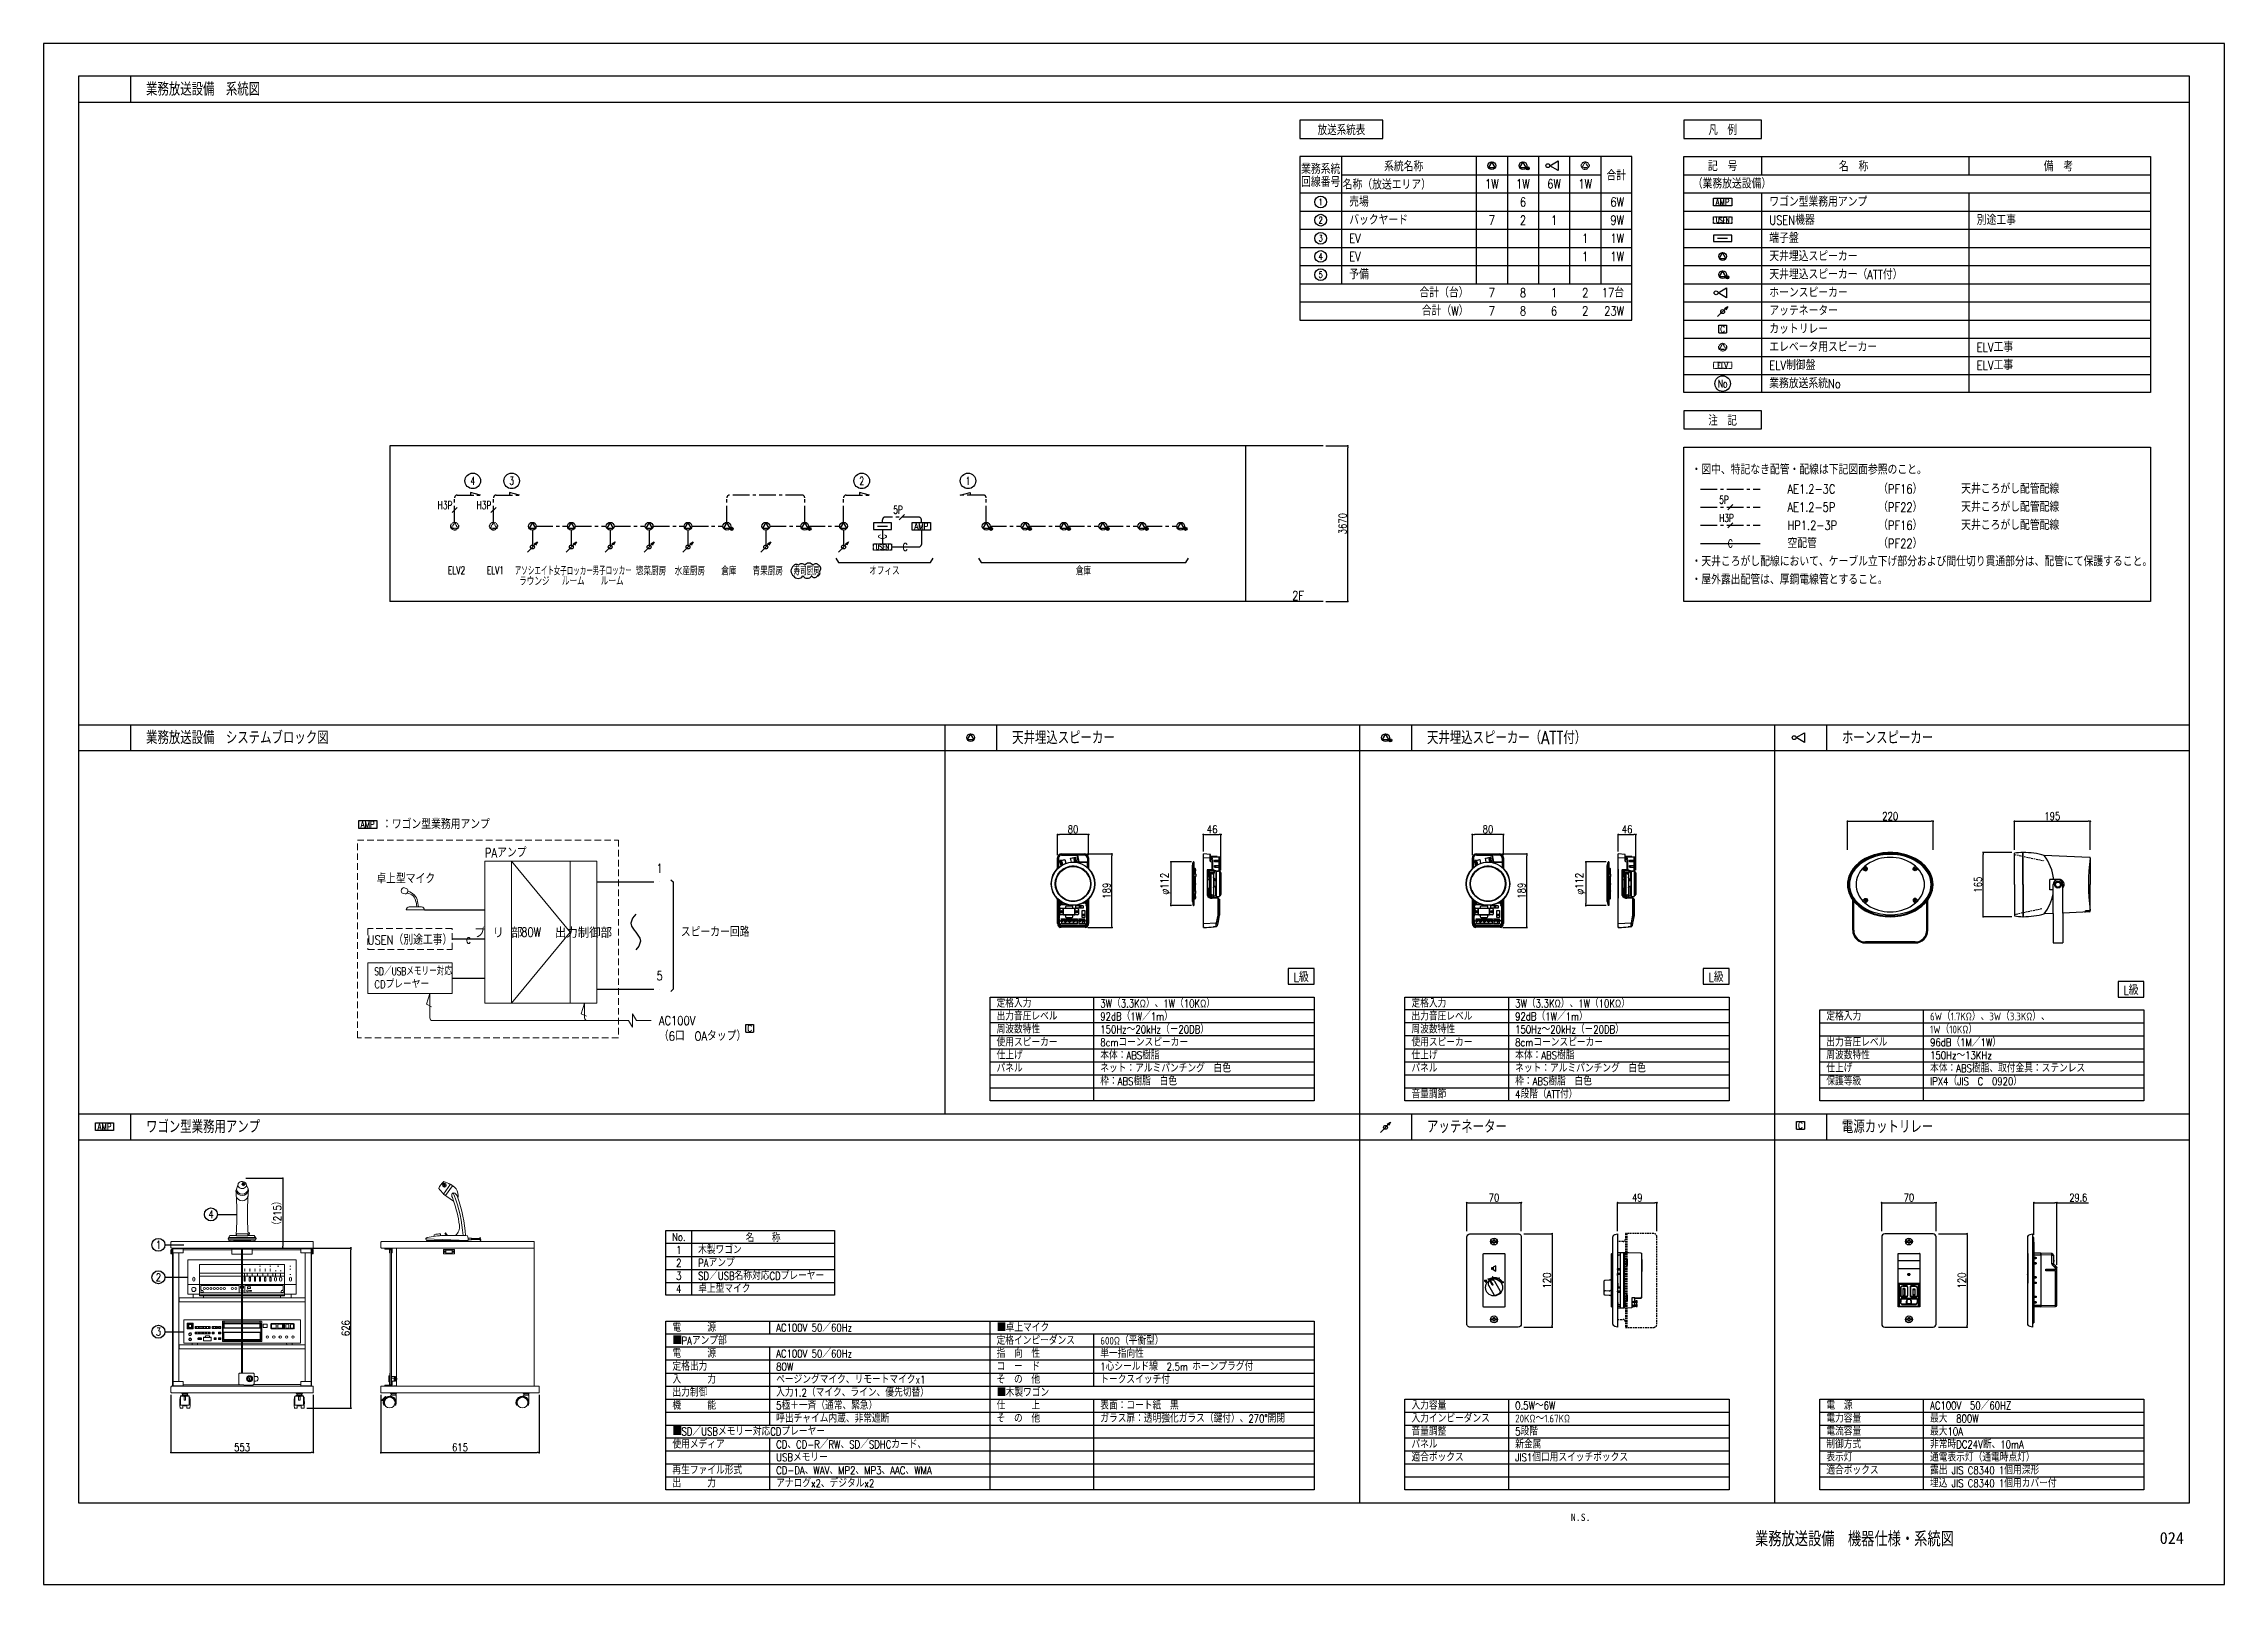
# Paper-space layout 'A1' of a CAD drawing. Header units: millimetres. Extents: x 0 to 841, y 0 to 594.
# The model-space entities are those that its viewports show. They can reach past a viewport. Long polylines and large blocks are cut down to what shows.
import ezdxf
from ezdxf.enums import TextEntityAlignment as Align

# ---------------------------------------------------------------- set-up
doc = ezdxf.new("R2010")
doc.units = ezdxf.units.MM
doc.header["$LTSCALE"] = 0.2
for name, pattern in [('CENTER', [50.8, 31.75, -6.35, 6.35, -6.35]), ('DASHED', [19.05, 12.7, -6.35]), ('HIDDEN', [9.525, 6.35, -3.175]), ('HIDDEN2', [4.7625, 3.175, -1.5875])]:
    doc.linetypes.add(name, pattern=pattern)
doc.layers.get('Defpoints').update_dxf_attribs({"color": 5})
for name, color, linetype in [('1_シンボル', 2, 'Continuous'), ('1_乗数', 3, 'Continuous'), ('1_回路番号', 4, 'Continuous'), ('1_寸法', 7, 'Continuous'), ('1_強調文字', 4, 'Continuous'), ('1_文字', 3, 'Continuous'), ('1_枠', 7, 'Continuous'), ('1_表', 7, 'Continuous'), ('1_配線', 1, 'Continuous'), ('1_配線_4', 1, 'CENTER'), ('A_建築', 8, 'Continuous'), ('枠内記述', 3, 'Continuous')]:
    doc.layers.add(name, color=color, linetype=linetype)
doc.layers.add('1_追加変更', color=10, linetype='Continuous', plot=False)
doc.styles.add('Dim', font='simplex.shx', dxfattribs={"width": 0.8, "bigfont": 'extfont2.shx'})
doc.styles.add('ProtoType_1', font='romans.shx', dxfattribs={"bigfont": 'BIGFONT.shx'})
doc.styles.get("Standard").update_dxf_attribs({"font": 'simplex.shx', "width": 0.8, "bigfont": 'extfont2.shx'})
doc.styles.add('StandardT', font='simplex.shx', dxfattribs={"width": 0.8, "bigfont": 'extfont2.shx'})
doc.styles.add('ゴシック', font='MS Gothic.ttf', dxfattribs={"height": 4})
doc.dimstyles.new('1-1', dxfattribs={"dimtxt": 3, "dimasz": 0.75, "dimexe": 0, "dimexo": 1, "dimgap": 0.5, "dimtad": 1, "dimdec": 0, "dimtxsty": 'Dim', "dimblk": 'DOT', "dimcen": 2.5, "dimadec": 0, "dimazin": 0, "dimtfac": 1, "dimtdec": 0, "dimtix": 1, "dimtmove": 2, "dimatfit": 3, "dimldrblk": '引出', "dimfxl": 1, "dimlwd": -1, "dimlwe": -1, "dimarcsym": 0})

psp = doc.layouts.new('A1')

msp = doc.modelspace()

# ---------------------------------------------------------------- texts
at = {"layer": '1_シンボル', "color": 7, "style": 'ProtoType_1'}
for s, p in [('1', (556.87, 117.51)), ('2', (558.61, 118.21)), ('3', (561.05, 117.78)), ('OFF', (555.56, 116.81)), ('4', (562.79, 116.24))]:
    msp.add_text(s, height=0.466, dxfattribs=at).set_placement(p)
at = {"layer": '1_乗数', "linetype": 'Continuous', "lineweight": 0, "width": 0.7}
for s, p in [('H3P', (151.98, 414.57)), ('H3P', (166.98, 414.57)), ('5P', (327.67, 412.78)), ('5P', (646.17, 416.63)), ('H3P', (646.17, 409.63))]:
    msp.add_text(s, height=3, dxfattribs=at).set_placement(p)
msp.add_text('C', height=3, rotation=90, dxfattribs=at).set_placement((323.5, 403.94), align=Align.MIDDLE)
for p in [(332.25, 399.94), (650.5, 401.29)]:
    msp.add_text('C', height=3, dxfattribs=at).set_placement(p, align=Align.MIDDLE)
at = {"layer": '1_回路番号', "width": 0.7}
for s, p in [('1', (492.5, 532.94)), ('2', (492.5, 525.94)), ('3', (492.5, 518.94)), ('4', (492.5, 511.94)), ('5', (492.5, 504.94))]:
    msp.add_text(s, height=2.5, dxfattribs=at).set_placement(p, align=Align.MIDDLE)
at = {"layer": '1_回路番号', "linetype": 'Continuous', "width": 0.7}
for s, p in [('No', (647.5, 462.94)), ('4', (165.5, 425.44)), ('3', (180.5, 425.44)), ('2', (315.5, 425.44)), ('1', (356.5, 425.44))]:
    msp.add_text(s, height=3, dxfattribs=at).set_placement(p, align=Align.MIDDLE)
at = {"layer": '1_強調文字', "width": 0.8}
for s, p in [('放送系統表', (500.5, 560.94)), ('凡\u3000例', (647.5, 560.94)), ('注\u3000記', (647.5, 448.94))]:
    msp.add_text(s, height=4, dxfattribs=at).set_placement(p, align=Align.MIDDLE)
at = {"layer": '1_文字', "linetype": 'Continuous', "width": 0.8}
for s, height, p in [('業務放送設備\u3000系統図', 5, (39.5, 573.94)), ('ワゴン型業務用アンプ', 3.5, (665.5, 531.19)), ('USEN機器', 3.5, (665.5, 524.19)), ('別途工事', 3.5, (745.5, 524.19)), ('端子盤', 3.5, (665.5, 517.19)), ('天井埋込スピーカー', 3.5, (665.5, 510.19)), ('天井埋込スピーカー（ATT付）', 3.5, (665.5, 503.19)), ('ホーンスピーカー', 3.5, (665.5, 496.19)), ('アッテネーター', 3.5, (665.5, 489.19)), ('カットリレー', 3.5, (665.5, 482.19)), ('ELV制御盤', 3.5, (665.5, 468.19)), ('ELV工事', 3.5, (745.5, 468.19)), ('業務放送設備\u3000システムブロック図', 5, (39.5, 323.94)), ('天井埋込スピーカー', 5, (373.5, 323.94)), ('天井埋込スピーカー（ATT付）', 5, (533.5, 323.94)), ('ホーンスピーカー', 5, (693.5, 323.94)), ('ワゴン型業務用アンプ', 5, (39.5, 173.94)), ('アッテネーター', 5, (533.5, 173.94)), ('電源カットリレー', 5, (693.5, 173.94))]:
    msp.add_text(s, height=height, dxfattribs=at).set_placement(p)
at = {"layer": '1_文字'}
for s, height, width, p in [('業務系統', 3.5, 0.8, (492.5, 545.94)), ('系統名称', 3.5, 0.8, (524.5, 546.94)), ('記\u3000号', 3.5, 0.8, (647.5, 546.94)), ('名\u3000称', 3.5, 0.8, (698, 546.94)), ('備\u3000考', 3.5, 0.8, (777, 546.94)), ('回線番号', 3.5, 0.8, (492.5, 540.94)), ('名称（放送エリア）', 3.5, 0.8, (518, 539.94)), ('1W', 3.5, 0.8, (558.5, 539.94)), ('1W', 3.5, 0.8, (570.5, 539.94)), ('6W', 3.5, 0.8, (582.5, 539.94)), ('1W', 3.5, 0.8, (594.5, 539.94)), ('合計', 3.5, 0.8, (606.5, 543.44)), ('6', 3.5, 0.8, (570.5, 532.94)), ('7', 3.5, 0.8, (558.5, 525.94)), ('2', 3.5, 0.8, (570.5, 525.94)), ('1', 3.5, 0.8, (582.5, 525.94)), ('1', 3.5, 0.8, (594.5, 518.94)), ('1', 3.5, 0.8, (594.5, 511.94)), ('7', 3.5, 0.8, (558.5, 497.94)), ('8', 3.5, 0.8, (570.5, 497.94)), ('1', 3.5, 0.8, (582.5, 497.94)), ('2', 3.5, 0.8, (594.5, 497.94)), ('7', 3.5, 0.8, (558.5, 490.94)), ('8', 3.5, 0.8, (570.5, 490.94)), ('6', 3.5, 0.8, (582.5, 490.94)), ('2', 3.5, 0.8, (594.5, 490.94)), ('ELV2', 3, 0.7, (159.25, 390.94)), ('ELV1', 3, 0.7, (174.25, 390.94)), ('アソシエイト', 3, 0.6, (189.25, 390.94)), ('ラウンジ', 3, 0.7, (189.25, 386.94)), ('女子ロッカー', 3, 0.6, (204.25, 390.94)), ('ルーム', 3, 0.7, (204.25, 386.94)), ('男子ロッカー', 3, 0.6, (219.25, 390.94)), ('ルーム', 3, 0.7, (219.25, 386.94)), ('惣菜厨房', 3, 0.7, (234.25, 390.94)), ('水産厨房', 3, 0.7, (249.25, 390.94)), ('倉庫', 3, 0.7, (264.25, 390.94)), ('青果厨房', 3, 0.7, (279.25, 390.94)), ('寿司厨房', 3, 0.6, (294.25, 390.94)), ('オフィス', 3, 0.7, (324.25, 390.94)), ('倉庫', 3, 0.7, (401, 390.94)), ('1', 3.5, 0.8, (237.55, 276.02)), ('卓上型マイク', 3.5, 0.8, (139.65, 272.38)), ('80W', 3.5, 0.8, (188.01, 251.45)), ('USEN（別途工事）', 3.5, 0.8, (141.29, 248.81)), ('c', 3.5, 0.7, (163.86, 248.81)), ('L級', 3.5, 0.8, (485, 234.44)), ('L級', 3.5, 0.8, (645, 234.44)), ('L級', 3.5, 0.8, (805, 229.44)), ('4', 3, 0.8, (64.52, 142.65)), ('No.', 3, 0.8, (244.97, 133.94)), ('名\u3000\u3000称', 3, 0.8, (277.47, 133.94)), ('1', 3, 0.8, (44.27, 130.9)), ('1', 3, 0.8, (244.97, 128.94)), ('2', 3, 0.8, (44.27, 118.4)), ('2', 3, 0.8, (244.97, 123.94)), ('3', 3, 0.8, (244.97, 118.94)), ('4', 3, 0.8, (244.97, 113.94)), ('3', 3, 0.8, (44.27, 97.4))]:
    msp.add_text(s, height=height, dxfattribs=dict(at, width=width)).set_placement(p, align=Align.MIDDLE)
for s, height, width, p in [('（業務放送設備）', 3.5, 0.8, (636, 538.19)), ('売場', 3.5, 0.8, (503.5, 531.19)), ('バックヤード', 3.5, 0.8, (503.5, 524.19)), ('EV', 3.5, 0.8, (503.5, 517.19)), ('EV', 3.5, 0.8, (503.5, 510.19)), ('予備', 3.5, 0.8, (503.5, 503.19)), ('エレベータ用スピーカー', 3.5, 0.8, (665.5, 475.19)), ('ELV工事', 3.5, 0.8, (745.5, 475.19)), ('業務放送系統No', 3.5, 0.8, (665.46, 461.19)), ('・図中、特記なき配管・配線は下記図面参照のこと。', 3.5, 0.8, (635.5, 427.94)), ('AE1.2-3C', 3.5, 0.8, (672.5, 420.54)), ('（PF16）', 3.5, 0.8, (707.5, 420.54)), ('天井ころがし配管配線', 3.5, 0.8, (739.5, 420.54)), ('AE1.2-5P', 3.5, 0.8, (672.5, 413.54)), ('（PF22）', 3.5, 0.8, (707.5, 413.54)), ('天井ころがし配管配線', 3.5, 0.8, (739.5, 413.54)), ('HP1.2-3P', 3.5, 0.8, (672.5, 406.54)), ('（PF16）', 3.5, 0.8, (707.5, 406.54)), ('天井ころがし配管配線', 3.5, 0.8, (739.5, 406.54)), ('・天井ころがし配線において、ケーブル立下げ部分および間仕切り貫通部分は、配管にて保護すること。', 3.5, 0.8, (635.5, 392.54)), ('空配管', 3.5, 0.8, (672.5, 399.54)), ('（PF22）', 3.5, 0.8, (707.5, 399.54)), ('・屋外露出配管は、厚鋼電線管とすること。', 3.5, 0.8, (635.5, 385.54)), ('2F', 3.5, 0.8, (481.5, 379.44)), ('PAアンプ', 3.5, 0.8, (170.21, 280.28)), ('SD／USBメモリー対応', 3, 0.7, (127.55, 234.84)), ('CDプレーヤー', 3, 0.8, (127.55, 229.84)), ('定格入力', 3, 0.8, (367.5, 222.44)), ('出力音圧レベル', 3, 0.8, (367.5, 217.44)), ('3W（3.3KΩ）、1W（10KΩ）', 3, 0.8, (407.5, 222.44)), ('92dB（1W／1m）', 3, 0.8, (407.5, 217.44)), ('定格入力', 3, 0.8, (527.5, 222.44)), ('出力音圧レベル', 3, 0.8, (527.5, 217.44)), ('3W（3.3KΩ）、1W（10KΩ）', 3, 0.8, (567.5, 222.44)), ('92dB（1W／1m）', 3, 0.8, (567.5, 217.44)), ('使用スピーカー', 3, 0.8, (367.5, 207.44)), ('周波数特性', 3, 0.8, (367.5, 212.44)), ('8cmコーンスピーカー', 3, 0.8, (407.5, 207.44)), ('150Hz～20kHz（－20DB）', 3, 0.8, (407.5, 212.44)), ('使用スピーカー', 3, 0.8, (527.5, 207.44)), ('周波数特性', 3, 0.8, (527.5, 212.44)), ('8cmコーンスピーカー', 3, 0.8, (567.5, 207.44)), ('150Hz～20kHz（－20DB）', 3, 0.8, (567.5, 212.44)), ('仕上げ', 3, 0.8, (367.5, 202.44)), ('本体：ABS樹脂', 3, 0.8, (407.5, 202.44)), ('仕上げ', 3, 0.8, (527.5, 202.44)), ('本体：ABS樹脂', 3, 0.8, (567.5, 202.44)), ('パネル', 3, 0.8, (367.5, 197.44)), ('枠：ABS樹脂\u3000白色', 3, 0.8, (407.5, 192.44)), ('ネット：アルミパンチング\u3000白色', 3, 0.8, (407.5, 197.44)), ('パネル', 3, 0.8, (527.5, 197.44)), ('枠：ABS樹脂\u3000白色', 3, 0.8, (567.5, 192.44)), ('ネット：アルミパンチング\u3000白色', 3, 0.8, (567.5, 197.44)), ('音量調節', 3, 0.8, (527.5, 187.44)), ('4段階（ATT付）', 3, 0.8, (567.5, 187.44)), ('木製ワゴン', 3, 0.8, (252.43, 127.44)), ('SD／USB名称対応CDプレーヤー', 3, 0.8, (252.43, 117.44)), ('PAアンプ', 3, 0.8, (252.43, 122.44)), ('卓上型マイク', 3, 0.8, (252.43, 112.44)), ('電\u3000\u3000\u3000源', 3, 0.8, (242.5, 97.44)), ('PAアンプ部', 3, 0.8, (246, 92.44)), ('AC100V 50／60Hz', 3, 0.8, (282.5, 97.44)), ('定格インピーダンス', 3, 0.8, (367.5, 92.44)), ('卓上マイク', 3, 0.8, (371, 97.44)), ('600Ω（平衡型）', 3, 0.8, (407.5, 92.44)), ('定格出力', 3, 0.8, (242.5, 82.44)), ('電\u3000\u3000\u3000源', 3, 0.8, (242.5, 87.44)), ('AC100V 50／60Hz', 3, 0.8, (282.5, 87.44)), ('80W', 3, 0.8, (282.5, 82.44)), ('指\u3000向\u3000性', 3, 0.8, (367.5, 87.44)), ('コ\u3000ー\u3000ド', 3, 0.8, (367.5, 82.44)), ('単一指向性', 3, 0.8, (407.5, 87.44)), ('1心シールド線\u30002.5m ホーンプラグ付', 3, 0.8, (407.5, 82.44)), ('入\u3000\u3000\u3000力', 3, 0.8, (242.5, 77.44)), ('出力制御', 3, 0.8, (242.5, 72.44)), ('入力1.2（マイク、ライン、優先切替）', 3, 0.8, (282.5, 72.44)), ('ページングマイク、リモートマイクx1', 3, 0.8, (282.5, 77.44)), ('そ\u3000の\u3000他', 3, 0.8, (367.5, 77.44)), ('木製ワゴン', 3, 0.8, (371, 72.44)), ('トークスイッチ付', 3, 0.8, (407.5, 77.44)), ('機\u3000\u3000\u3000能', 3, 0.8, (242.5, 67.44)), ('5極＋一斉（通常、緊急）', 3, 0.8, (282.5, 67.44)), ('仕\u3000\u3000\u3000上', 3, 0.8, (367.5, 67.44)), ('表面：コート紙\u3000黒', 3, 0.8, (407.5, 67.44)), ('入力容量', 3, 0.8, (527.5, 67.44)), ('0.5W～6W', 3, 0.8, (567.5, 67.44)), ('電\u3000源', 3, 0.8, (687.5, 67.44)), ('AC100V\u300050／60HZ', 3, 0.8, (727.5, 67.44)), ('SD／USBメモリー対応CDプレーヤー', 3, 0.8, (246, 57.44)), ('呼出チャイム内蔵、非常遮断', 3, 0.8, (282.5, 62.44)), ('そ\u3000の\u3000他', 3, 0.8, (367.5, 62.44)), ('ガラス扉：透明強化ガラス（鍵付）、270°開閉', 3, 0.8, (407.5, 62.44)), ('入力インピーダンス', 3, 0.8, (527.5, 62.44)), ('音量調整', 3, 0.8, (527.5, 57.44)), ('20KΩ～1.67KΩ', 3, 0.8, (567.5, 62.44)), ('5段階', 3, 0.8, (567.5, 57.44)), ('電力容量', 3, 0.8, (687.5, 62.44)), ('電流容量', 3, 0.8, (687.5, 57.44)), ('最大\u3000800W', 3, 0.8, (727.5, 62.44)), ('最大10A', 3, 0.8, (727.5, 57.44)), ('使用メディア', 3, 0.8, (242.5, 52.44)), ('CD、CD-R／RW、SD／SDHCカード、', 3, 0.8, (282.5, 52.44)), ('USBメモリー', 3, 0.8, (282.5, 47.44)), ('適合ボックス', 3, 0.8, (527.5, 47.44)), ('パネル', 3, 0.8, (527.5, 52.44)), ('新金属', 3, 0.8, (567.5, 52.44)), ('JIS1個口用スイッチボックス', 3, 0.8, (567.5, 47.44)), ('表示灯', 3, 0.8, (687.5, 47.44)), ('制御方式', 3, 0.8, (687.5, 52.44)), ('通電表示灯（通電時点灯）', 3, 0.8, (727.5, 47.44)), ('非常時DC24V断、10mA', 3, 0.8, (727.5, 52.44)), ('再生ファイル形式', 3, 0.8, (242.5, 42.44)), ('CD-DA、WAV、MP2、MP3、AAC、WMA', 3, 0.8, (282.5, 42.44)), ('適合ボックス', 3, 0.8, (687.5, 42.44)), ('露出 JIS C8340 1個用深形', 3, 0.8, (727.5, 42.44)), ('出\u3000\u3000\u3000力', 3, 0.8, (242.5, 37.44)), ('アナログx2、デジタルx2', 3, 0.8, (282.5, 37.44)), ('埋込 JIS C8340 1個用カバー付', 3, 0.8, (727.5, 37.44))]:
    msp.add_text(s, height=height, dxfattribs=dict(at, width=width)).set_placement(p)
at = {"layer": '1_文字', "width": 0.8}
for s, p in [('6W', (609.5, 531.19)), ('9W', (609.5, 524.19)), ('1W', (609.5, 517.19)), ('1W', (609.5, 510.19)), ('合計（台）', (549.5, 496.19)), ('17台', (609.5, 496.19)), ('合計（W）', (549.5, 489.19)), ('23W', (609.5, 489.19))]:
    msp.add_text(s, height=3.5, dxfattribs=at).set_placement(p, align=Align.RIGHT)
for s, height, p in [('：ワゴン型業務用アンプ', 3.5, (130.52, 292.98)), ('スピーカー回路', 3.5, (245.74, 251.44)), ('AC100V', 3.5, (237.29, 217.37)), ('定格入力', 3, (687.5, 218.94)), ('6W（1.7KΩ）、3W（3.3KΩ）、', 3, (727.5, 218.94)), ('（6口\u3000OAタップ）', 3.5, (237.29, 211.37)), ('出力音圧レベル', 3, (687.5, 208.94)), ('1W（10KΩ）', 3, (727.5, 213.94)), ('96dB（1M／1W）', 3, (727.5, 208.94)), ('周波数特性', 3, (687.5, 203.94)), ('150Hz～13KHz', 3, (727.5, 203.94)), ('仕上げ', 3, (687.5, 198.94)), ('保護等級', 3, (687.5, 193.94)), ('本体：ABS樹脂、取付金具：ステンレス', 3, (727.5, 198.94)), ('IPX4（JIS\u3000C\u30000920）', 3, (727.5, 193.94))]:
    msp.add_text(s, height=height, dxfattribs=at).set_placement(p, align=Align.MIDDLE_LEFT)
at = {"layer": '1_文字', "style": 'StandardT'}
for s, p in [('プ リ 部', (175.36, 251.44)), ('出力制御部', (208.19, 251.44))]:
    msp.add_text(s, height=4, dxfattribs=at).set_placement(p, align=Align.MIDDLE)
at = {"layer": '1_文字', "ltscale": 0.3, "width": 0.8}
msp.add_text('5', height=3.5, dxfattribs=at).set_placement((237.55, 234.63), align=Align.MIDDLE)
at = {"layer": '1_文字'}
for p in [(242.5, 92.44), (367.5, 97.44), (367.5, 72.44), (242.5, 57.44)]:
    msp.add_text('■', height=3, dxfattribs=at).set_placement(p)
at = {"layer": '枠内記述', "linetype": 'ByBlock', "lineweight": -2, "style": 'ゴシック'}
msp.add_text('N.S.', height=2.8, dxfattribs=at).set_placement((588.95, 24.47))
at = {"layer": '枠内記述', "linetype": 'ByBlock', "lineweight": -2, "style": 'ゴシック', "width": 0.75}
msp.add_text('業務放送設備\u3000機器仕様・系統図', height=5, dxfattribs=at).set_placement((698.35, 17.69), align=Align.MIDDLE_CENTER)
at = {"layer": '枠内記述', "style": 'ゴシック'}
msp.add_text('024', height=4.6, dxfattribs=at).set_placement((816.05, 15.58))

# ---------------------------------------------------------------- blocks, each defined once
blk = doc.blocks.new('ATT')
at = {"color": 0, "linetype": 'ByBlock'}
blk.add_line((-194, -120), (195, 269), dxfattribs=at)
blk.add_lwpolyline([(69, 197), (195, 269), (122, 144)], dxfattribs=at)
blk.add_circle((0, 75), 75, dxfattribs=at)
blk = doc.blocks.new('CUT-R')
at = {"color": 0, "linetype": 'ByBlock'}
for p, q in [((-150, 0), (150, 0)), ((-150, -300), (-150, 0)), ((150, 0), (150, -300)), ((-150, -300), (150, -300))]:
    blk.add_line(p, q, dxfattribs=at)
at = {"color": 0, "linetype": 'ByBlock', "width": 0.8}
blk.add_text('C', height=250, dxfattribs=at).set_placement((-2, -152), align=Align.MIDDLE)
blk = doc.blocks.new('TU-SP-1')
at = {"color": 0, "linetype": 'ByBlock'}
blk.add_lwpolyline([(0, 150), (-130, -75), (130, -75), (0, 150)], dxfattribs=at)
blk.add_circle((0, 0), 150, dxfattribs=at)
blk = doc.blocks.new('TU-SP-1-ATT')
at = {"color": 0, "linetype": 'ByBlock'}
for p, q in [((155, -154), (155, -50)), ((185, -162), (185, -42)), ((215, -154), (215, -50)), ((245, -103), (245, -100))]:
    blk.add_line(p, q, dxfattribs=at)
blk.add_lwpolyline([(0, 150), (-130, -75), (130, -75), (0, 150)], dxfattribs=at)
for centre, radius in [((0, 0), 150), ((185, -102), 60)]:
    blk.add_circle(centre, radius, dxfattribs=at)
blk = doc.blocks.new('H-SP-1')
at = {"color": 0, "linetype": 'ByBlock'}
blk.add_lwpolyline([(150, 0), (475, 188), (475, -188), (150, 0)], dxfattribs=at)
blk.add_circle((75, 0), 75, dxfattribs=at)
blk = doc.blocks.new('AMP-2')
at = {"color": 0, "linetype": 'ByBlock'}
blk.add_lwpolyline([(-350, -150), (-350, 150), (350, 150), (350, -150), (-350, -150)], dxfattribs=at)
at = {"color": 0, "linetype": 'ByBlock', "width": 0.8}
blk.add_text('AMP', height=250, dxfattribs=at).set_placement((-4, -1), align=Align.MIDDLE)
blk = doc.blocks.new('TMS1_A10')
at = {"color": 0, "linetype": 'ByBlock'}
blk.add_lwpolyline([(-2, -1), (0, 2), (2, -1)], close=True, dxfattribs=at)
blk.add_circle((0, 0), 1.75, dxfattribs=at)
blk = doc.blocks.new('_Dot')
at = {"color": 0, "linetype": 'ByBlock', "lineweight": -2}
blk.add_line((-0.5, 0), (-1, 0), dxfattribs=at)
at = {"color": 0, "linetype": 'ByBlock', "const_width": 0.5}
blk.add_lwpolyline([(-0.25, 0, 1), (0.25, 0, 1)], format="xyb", close=True, dxfattribs=at)
blk = doc.blocks.new('*D10')
at = {"layer": '1_寸法', "color": 0, "transparency": 16777216}
for p, q in [((49.12, 73.13), (49.12, 50.85)), ((103.98, 73.1), (103.98, 50.85)), ((49.87, 50.85), (103.23, 50.85))]:
    blk.add_line(p, q, dxfattribs=at)
at = {"layer": 'Defpoints', "color": 0, "transparency": 16777216}
for p in [(49.12, 74.13), (103.98, 74.1), (103.98, 50.85)]:
    blk.add_point(p, dxfattribs=at)
at = {"layer": '1_寸法', "color": 0, "transparency": 16777216, "xscale": 0.75, "yscale": 0.75, "zscale": 0.75, "rotation": 180}
blk.add_blockref('_Dot', (49.12, 50.85), dxfattribs=at)
at = {"layer": '1_寸法', "color": 0, "transparency": 16777216, "xscale": 0.75, "yscale": 0.75, "zscale": 0.75}
blk.add_blockref('_Dot', (103.98, 50.85), dxfattribs=at)
at = {"layer": '1_寸法', "color": 0, "transparency": 16777216, "insert": (76.55, 52.85), "char_height": 3, "attachment_point": 5, "style": 'Dim'}
blk.add_mtext('553', dxfattribs=at)
blk = doc.blocks.new('引出')
at = {"color": 0, "linetype": 'ByBlock', "lineweight": -2}
for p, q in [((-3.9, 1), (0, 0)), ((0, 0), (-1, 0))]:
    blk.add_line(p, q, dxfattribs=at)
blk = doc.blocks.new('*D11')
at = {"layer": '1_寸法', "color": 0, "transparency": 16777216}
for p, q in [((130.05, 73.05), (130.05, 50.8)), ((191.11, 73.07), (191.11, 50.8)), ((130.8, 50.8), (190.36, 50.8))]:
    blk.add_line(p, q, dxfattribs=at)
at = {"layer": 'Defpoints', "color": 0, "transparency": 16777216}
for p in [(130.05, 74.05), (191.11, 74.07), (191.11, 50.8)]:
    blk.add_point(p, dxfattribs=at)
at = {"layer": '1_寸法', "color": 0, "transparency": 16777216, "xscale": 0.75, "yscale": 0.75, "zscale": 0.75, "rotation": 180}
blk.add_blockref('_Dot', (130.05, 50.8), dxfattribs=at)
at = {"layer": '1_寸法', "color": 0, "transparency": 16777216, "xscale": 0.75, "yscale": 0.75, "zscale": 0.75}
blk.add_blockref('_Dot', (191.11, 50.8), dxfattribs=at)
at = {"layer": '1_寸法', "color": 0, "transparency": 16777216, "insert": (160.58, 52.8), "char_height": 3, "attachment_point": 5, "style": 'Dim'}
blk.add_mtext('615', dxfattribs=at)
blk = doc.blocks.new('*D12')
at = {"layer": '1_寸法', "color": 0, "transparency": 16777216}
for p, q in [((50.31, 129.67), (118.5, 129.67)), ((118.5, 68.69), (118.5, 128.92)), ((101.49, 67.94), (118.5, 67.94))]:
    blk.add_line(p, q, dxfattribs=at)
at = {"layer": 'Defpoints', "color": 0, "transparency": 16777216}
for p in [(49.31, 129.67), (118.5, 129.67), (100.49, 67.94)]:
    blk.add_point(p, dxfattribs=at)
at = {"layer": '1_寸法', "color": 0, "transparency": 16777216, "xscale": 0.75, "yscale": 0.75, "zscale": 0.75}
for p, rotation in [((118.5, 129.67), 90), ((118.5, 67.94), 270)]:
    blk.add_blockref('_Dot', p, dxfattribs=dict(at, rotation=rotation))
at = {"layer": '1_寸法', "color": 0, "transparency": 16777216, "insert": (116.5, 98.8), "char_height": 3, "attachment_point": 5, "rotation": 90, "style": 'Dim'}
blk.add_mtext('626', dxfattribs=at)
blk = doc.blocks.new('*D13')
at = {"layer": '1_寸法', "color": 0, "transparency": 16777216}
for p, q in [((78.04, 156.56), (92.22, 156.56)), ((92.22, 155.81), (92.22, 130.42)), ((50.31, 129.67), (92.22, 129.67))]:
    blk.add_line(p, q, dxfattribs=at)
at = {"layer": 'Defpoints', "color": 0, "transparency": 16777216}
for p in [(77.04, 156.56), (49.31, 129.67), (92.22, 129.67)]:
    blk.add_point(p, dxfattribs=at)
at = {"layer": '1_寸法', "color": 0, "transparency": 16777216, "xscale": 0.75, "yscale": 0.75, "zscale": 0.75}
for p, rotation in [((92.22, 156.56), 90), ((92.22, 129.67), 270)]:
    blk.add_blockref('_Dot', p, dxfattribs=dict(at, rotation=rotation))
at = {"layer": '1_寸法', "color": 0, "transparency": 16777216, "insert": (90.22, 143.11), "char_height": 3, "attachment_point": 5, "rotation": 90, "style": 'Dim'}
blk.add_mtext('（215）', dxfattribs=at)
blk = doc.blocks.new('ET-端子盤')
at = {"color": 0, "linetype": 'ByBlock'}
blk.add_line((-193, 125), (193, 125), dxfattribs=at)
blk.add_lwpolyline([(-350, 0), (350, 0), (350, 250), (-350, 250)], close=True, dxfattribs=at)
blk = doc.blocks.new('USEN')
at = {"color": 0, "linetype": 'ByBlock'}
blk.add_lwpolyline([(-350, -125), (-350, 125), (350, 125), (350, -125), (-350, -125)], dxfattribs=at)
at = {"color": 0, "linetype": 'ByBlock', "width": 0.6}
blk.add_text('USEN', height=200, dxfattribs=at).set_placement((0, 0), align=Align.MIDDLE)
blk = doc.blocks.new('盤記号1')
at = {"layer": '1_シンボル', "color": 0, "linetype": 'ByBlock', "lineweight": -2}
blk.add_lwpolyline([(-350, 0), (350, 0), (350, 250), (-350, 250)], close=True, dxfattribs=at)
at = {"layer": '1_シンボル', "color": 0, "linetype": 'ByBlock', "lineweight": 0, "width": 0.8}
blk.add_text('ELV', height=200, dxfattribs=at).set_placement((0, 125), align=Align.MIDDLE)
blk = doc.blocks.new('*D17')
at = {"layer": '1_寸法', "color": 0, "transparency": 16777216}
for p, q in [((494.5, 438.94), (502.94, 438.94)), ((502.94, 379.69), (502.94, 438.19)), ((494.5, 378.94), (502.94, 378.94))]:
    blk.add_line(p, q, dxfattribs=at)
at = {"layer": 'Defpoints', "color": 0, "transparency": 16777216}
for p in [(493.5, 438.94), (502.94, 438.94), (493.5, 378.94)]:
    blk.add_point(p, dxfattribs=at)
at = {"layer": '1_寸法', "color": 0, "transparency": 16777216, "xscale": 0.75, "yscale": 0.75, "zscale": 0.75}
for p, rotation in [((502.94, 438.94), 90), ((502.94, 378.94), 270)]:
    blk.add_blockref('_Dot', p, dxfattribs=dict(at, rotation=rotation))
at = {"layer": '1_寸法', "color": 0, "transparency": 16777216, "insert": (500.94, 408.94), "char_height": 3, "attachment_point": 5, "rotation": 90, "style": 'Dim'}
blk.add_mtext('3670', dxfattribs=at)
blk = doc.blocks.new('*D22')
at = {"layer": '1_寸法', "color": 0, "transparency": 16777216}
for p, q in [((760.01, 283.18), (760.01, 294.18)), ((760.76, 294.18), (788.51, 294.18)), ((789.26, 283.18), (789.26, 294.18))]:
    blk.add_line(p, q, dxfattribs=at)
at = {"layer": 'Defpoints', "color": 0, "transparency": 16777216}
for p in [(789.26, 294.18), (760.01, 282.18), (789.26, 282.18)]:
    blk.add_point(p, dxfattribs=at)
at = {"layer": '1_寸法', "color": 0, "transparency": 16777216, "xscale": 0.75, "yscale": 0.75, "zscale": 0.75, "rotation": 180}
blk.add_blockref('_Dot', (760.01, 294.18), dxfattribs=at)
at = {"layer": '1_寸法', "color": 0, "transparency": 16777216, "xscale": 0.75, "yscale": 0.75, "zscale": 0.75}
blk.add_blockref('_Dot', (789.26, 294.18), dxfattribs=at)
at = {"layer": '1_寸法', "color": 0, "transparency": 16777216, "insert": (774.63, 296.18), "char_height": 3, "attachment_point": 5, "style": 'Dim'}
blk.add_mtext('195', dxfattribs=at)
blk = doc.blocks.new('*D23')
at = {"layer": '1_寸法', "color": 0, "transparency": 16777216}
for p, q in [((695.64, 283.18), (695.64, 294.18)), ((696.39, 294.18), (727.89, 294.18)), ((728.64, 283.18), (728.64, 294.18))]:
    blk.add_line(p, q, dxfattribs=at)
at = {"layer": 'Defpoints', "color": 0, "transparency": 16777216}
for p in [(728.64, 294.18), (695.64, 282.18), (728.64, 282.18)]:
    blk.add_point(p, dxfattribs=at)
at = {"layer": '1_寸法', "color": 0, "transparency": 16777216, "xscale": 0.75, "yscale": 0.75, "zscale": 0.75, "rotation": 180}
blk.add_blockref('_Dot', (695.64, 294.18), dxfattribs=at)
at = {"layer": '1_寸法', "color": 0, "transparency": 16777216, "xscale": 0.75, "yscale": 0.75, "zscale": 0.75}
blk.add_blockref('_Dot', (728.64, 294.18), dxfattribs=at)
at = {"layer": '1_寸法', "color": 0, "transparency": 16777216, "insert": (712.14, 296.18), "char_height": 3, "attachment_point": 5, "style": 'Dim'}
blk.add_mtext('220', dxfattribs=at)
blk = doc.blocks.new('*D21')
at = {"layer": '1_寸法', "color": 0, "transparency": 16777216}
for p, q in [((758.97, 282.16), (747.97, 282.16)), ((747.97, 258.16), (747.97, 281.41)), ((758.97, 257.41), (747.97, 257.41))]:
    blk.add_line(p, q, dxfattribs=at)
at = {"layer": 'Defpoints', "color": 0, "transparency": 16777216}
for p in [(747.97, 282.16), (759.97, 282.16), (759.97, 257.41)]:
    blk.add_point(p, dxfattribs=at)
at = {"layer": '1_寸法', "color": 0, "transparency": 16777216, "xscale": 0.75, "yscale": 0.75, "zscale": 0.75}
for p, rotation in [((747.97, 282.16), 90), ((747.97, 257.41), 270)]:
    blk.add_blockref('_Dot', p, dxfattribs=dict(at, rotation=rotation))
at = {"layer": '1_寸法', "color": 0, "transparency": 16777216, "insert": (745.97, 269.78), "char_height": 3, "attachment_point": 5, "rotation": 90, "style": 'Dim'}
blk.add_mtext('165', dxfattribs=at)
blk = doc.blocks.new('*D18')
at = {"layer": '1_寸法', "color": 0, "transparency": 16777216}
for p, q in [((708.84, 136.16), (708.84, 147.12)), ((709.59, 147.12), (729.09, 147.12)), ((729.84, 136.16), (729.84, 147.12))]:
    blk.add_line(p, q, dxfattribs=at)
at = {"layer": 'Defpoints', "color": 0, "transparency": 16777216}
for p in [(729.84, 147.12), (708.84, 135.16), (729.84, 135.16)]:
    blk.add_point(p, dxfattribs=at)
at = {"layer": '1_寸法', "color": 0, "transparency": 16777216, "xscale": 0.75, "yscale": 0.75, "zscale": 0.75, "rotation": 180}
blk.add_blockref('_Dot', (708.84, 147.12), dxfattribs=at)
at = {"layer": '1_寸法', "color": 0, "transparency": 16777216, "xscale": 0.75, "yscale": 0.75, "zscale": 0.75}
blk.add_blockref('_Dot', (729.84, 147.12), dxfattribs=at)
at = {"layer": '1_寸法', "color": 0, "transparency": 16777216, "insert": (719.34, 149.12), "char_height": 3, "attachment_point": 5, "style": 'Dim'}
blk.add_mtext('70', dxfattribs=at)
blk = doc.blocks.new('*D19')
at = {"layer": '1_寸法', "color": 0, "transparency": 16777216}
for p, q in [((730.79, 135.16), (741.75, 135.16)), ((741.75, 134.41), (741.75, 99.91)), ((730.79, 99.16), (741.75, 99.16))]:
    blk.add_line(p, q, dxfattribs=at)
at = {"layer": 'Defpoints', "color": 0, "transparency": 16777216}
for p in [(729.79, 135.16), (729.79, 99.16), (741.75, 99.16)]:
    blk.add_point(p, dxfattribs=at)
at = {"layer": '1_寸法', "color": 0, "transparency": 16777216, "xscale": 0.75, "yscale": 0.75, "zscale": 0.75}
for p, rotation in [((741.75, 135.16), 90), ((741.75, 99.16), 270)]:
    blk.add_blockref('_Dot', p, dxfattribs=dict(at, rotation=rotation))
at = {"layer": '1_寸法', "color": 0, "transparency": 16777216, "insert": (739.75, 117.16), "char_height": 3, "attachment_point": 5, "rotation": 90, "style": 'Dim'}
blk.add_mtext('120', dxfattribs=at)
blk = doc.blocks.new('*D20')
at = {"layer": '1_寸法', "color": 0, "transparency": 16777216}
for p, q in [((767.54, 134.79), (767.54, 147.12)), ((768.29, 147.12), (775.67, 147.12)), ((776.42, 123.17), (776.42, 147.12)), ((776.42, 147.12), (788.56, 147.12))]:
    blk.add_line(p, q, dxfattribs=at)
at = {"layer": 'Defpoints', "color": 0, "transparency": 16777216}
for p in [(776.42, 147.12), (767.54, 133.79), (776.42, 122.17)]:
    blk.add_point(p, dxfattribs=at)
at = {"layer": '1_寸法', "color": 0, "transparency": 16777216, "xscale": 0.75, "yscale": 0.75, "zscale": 0.75, "rotation": 180}
blk.add_blockref('_Dot', (767.54, 147.12), dxfattribs=at)
at = {"layer": '1_寸法', "color": 0, "transparency": 16777216, "xscale": 0.75, "yscale": 0.75, "zscale": 0.75}
blk.add_blockref('_Dot', (776.42, 147.12), dxfattribs=at)
at = {"layer": '1_寸法', "color": 0, "transparency": 16777216, "insert": (784.6, 149.12), "char_height": 3, "attachment_point": 5, "style": 'Dim'}
blk.add_mtext('{\\T0.95;29.6}', dxfattribs=at)
blk = doc.blocks.new('*D24')
at = {"layer": '1_寸法', "color": 0, "transparency": 16777216}
for p, q in [((391, 281.1), (391, 289.08)), ((402.25, 289.08), (391.75, 289.08)), ((403, 281.1), (403, 289.08))]:
    blk.add_line(p, q, dxfattribs=at)
at = {"layer": 'Defpoints', "color": 0, "transparency": 16777216}
for p in [(391, 289.08), (391, 280.1), (403, 280.1)]:
    blk.add_point(p, dxfattribs=at)
at = {"layer": '1_寸法', "color": 0, "transparency": 16777216, "xscale": 0.75, "yscale": 0.75, "zscale": 0.75, "rotation": 180}
blk.add_blockref('_Dot', (391, 289.08), dxfattribs=at)
at = {"layer": '1_寸法', "color": 0, "transparency": 16777216, "xscale": 0.75, "yscale": 0.75, "zscale": 0.75}
blk.add_blockref('_Dot', (403, 289.08), dxfattribs=at)
at = {"layer": '1_寸法', "color": 0, "transparency": 16777216, "insert": (397, 291.08), "char_height": 3, "attachment_point": 5, "style": 'Dim'}
blk.add_mtext('80', dxfattribs=at)
blk = doc.blocks.new('*D25')
at = {"layer": '1_寸法', "color": 0, "transparency": 16777216}
for p, q in [((447.26, 282.53), (447.26, 289.08)), ((448.01, 289.08), (453.3, 289.08)), ((454.05, 275.31), (454.05, 289.08))]:
    blk.add_line(p, q, dxfattribs=at)
at = {"layer": 'Defpoints', "color": 0, "transparency": 16777216}
for p in [(454.05, 289.08), (447.26, 281.53), (454.05, 274.31)]:
    blk.add_point(p, dxfattribs=at)
at = {"layer": '1_寸法', "color": 0, "transparency": 16777216, "xscale": 0.75, "yscale": 0.75, "zscale": 0.75, "rotation": 180}
blk.add_blockref('_Dot', (447.26, 289.08), dxfattribs=at)
at = {"layer": '1_寸法', "color": 0, "transparency": 16777216, "xscale": 0.75, "yscale": 0.75, "zscale": 0.75}
blk.add_blockref('_Dot', (454.05, 289.08), dxfattribs=at)
at = {"layer": '1_寸法', "color": 0, "transparency": 16777216, "insert": (450.65, 291.08), "char_height": 3, "attachment_point": 5, "style": 'Dim'}
blk.add_mtext('46', dxfattribs=at)
blk = doc.blocks.new('*D26')
at = {"layer": '1_寸法', "color": 0, "transparency": 16777216}
for p, q in [((402.5, 281.58), (412, 281.58)), ((412, 254), (412, 280.83)), ((402.68, 253.25), (412, 253.25))]:
    blk.add_line(p, q, dxfattribs=at)
at = {"layer": 'Defpoints', "color": 0, "transparency": 16777216}
for p in [(401.5, 281.58), (412, 281.58), (401.68, 253.25)]:
    blk.add_point(p, dxfattribs=at)
at = {"layer": '1_寸法', "color": 0, "transparency": 16777216, "xscale": 0.75, "yscale": 0.75, "zscale": 0.75}
for p, rotation in [((412, 281.58), 90), ((412, 253.25), 270)]:
    blk.add_blockref('_Dot', p, dxfattribs=dict(at, rotation=rotation))
at = {"layer": '1_寸法', "color": 0, "transparency": 16777216, "insert": (410, 267.42), "char_height": 3, "attachment_point": 5, "rotation": 90, "style": 'Dim'}
blk.add_mtext('189', dxfattribs=at)
blk = doc.blocks.new('*D27')
at = {"layer": '1_寸法', "color": 0, "transparency": 16777216}
for p, q in [((442.63, 278.51), (434.76, 278.51)), ((434.76, 277.76), (434.76, 262.46)), ((442.63, 261.71), (434.76, 261.71))]:
    blk.add_line(p, q, dxfattribs=at)
at = {"layer": 'Defpoints', "color": 0, "transparency": 16777216}
for p in [(443.63, 278.51), (434.76, 261.71), (443.63, 261.71)]:
    blk.add_point(p, dxfattribs=at)
at = {"layer": '1_寸法', "color": 0, "transparency": 16777216, "xscale": 0.75, "yscale": 0.75, "zscale": 0.75}
for p, rotation in [((434.76, 278.51), 90), ((434.76, 261.71), 270)]:
    blk.add_blockref('_Dot', p, dxfattribs=dict(at, rotation=rotation))
at = {"layer": '1_寸法', "color": 0, "transparency": 16777216, "insert": (432.76, 270.11), "char_height": 3, "attachment_point": 5, "rotation": 90, "style": 'Dim'}
blk.add_mtext('φ112', dxfattribs=at)
blk = doc.blocks.new('*D29')
at = {"layer": '1_寸法', "color": 0, "transparency": 16777216}
for p, q in [((551, 281.1), (551, 289.08)), ((562.25, 289.08), (551.75, 289.08)), ((563, 281.1), (563, 289.08))]:
    blk.add_line(p, q, dxfattribs=at)
at = {"layer": 'Defpoints', "color": 0, "transparency": 16777216}
for p in [(551, 289.08), (551, 280.1), (563, 280.1)]:
    blk.add_point(p, dxfattribs=at)
at = {"layer": '1_寸法', "color": 0, "transparency": 16777216, "xscale": 0.75, "yscale": 0.75, "zscale": 0.75, "rotation": 180}
blk.add_blockref('_Dot', (551, 289.08), dxfattribs=at)
at = {"layer": '1_寸法', "color": 0, "transparency": 16777216, "xscale": 0.75, "yscale": 0.75, "zscale": 0.75}
blk.add_blockref('_Dot', (563, 289.08), dxfattribs=at)
at = {"layer": '1_寸法', "color": 0, "transparency": 16777216, "insert": (557, 291.08), "char_height": 3, "attachment_point": 5, "style": 'Dim'}
blk.add_mtext('80', dxfattribs=at)
blk = doc.blocks.new('*D30')
at = {"layer": '1_寸法', "color": 0, "transparency": 16777216}
for p, q in [((607.26, 282.53), (607.26, 289.08)), ((608.01, 289.08), (613.3, 289.08)), ((614.05, 275.31), (614.05, 289.08))]:
    blk.add_line(p, q, dxfattribs=at)
at = {"layer": 'Defpoints', "color": 0, "transparency": 16777216}
for p in [(614.05, 289.08), (607.26, 281.53), (614.05, 274.31)]:
    blk.add_point(p, dxfattribs=at)
at = {"layer": '1_寸法', "color": 0, "transparency": 16777216, "xscale": 0.75, "yscale": 0.75, "zscale": 0.75, "rotation": 180}
blk.add_blockref('_Dot', (607.26, 289.08), dxfattribs=at)
at = {"layer": '1_寸法', "color": 0, "transparency": 16777216, "xscale": 0.75, "yscale": 0.75, "zscale": 0.75}
blk.add_blockref('_Dot', (614.05, 289.08), dxfattribs=at)
at = {"layer": '1_寸法', "color": 0, "transparency": 16777216, "insert": (610.65, 291.08), "char_height": 3, "attachment_point": 5, "style": 'Dim'}
blk.add_mtext('46', dxfattribs=at)
blk = doc.blocks.new('*D31')
at = {"layer": '1_寸法', "color": 0, "transparency": 16777216}
for p, q in [((562.5, 281.58), (572, 281.58)), ((572, 254), (572, 280.83)), ((562.68, 253.25), (572, 253.25))]:
    blk.add_line(p, q, dxfattribs=at)
at = {"layer": 'Defpoints', "color": 0, "transparency": 16777216}
for p in [(561.5, 281.58), (572, 281.58), (561.68, 253.25)]:
    blk.add_point(p, dxfattribs=at)
at = {"layer": '1_寸法', "color": 0, "transparency": 16777216, "xscale": 0.75, "yscale": 0.75, "zscale": 0.75}
for p, rotation in [((572, 281.58), 90), ((572, 253.25), 270)]:
    blk.add_blockref('_Dot', p, dxfattribs=dict(at, rotation=rotation))
at = {"layer": '1_寸法', "color": 0, "transparency": 16777216, "insert": (570, 267.42), "char_height": 3, "attachment_point": 5, "rotation": 90, "style": 'Dim'}
blk.add_mtext('189', dxfattribs=at)
blk = doc.blocks.new('*D28')
at = {"layer": '1_寸法', "color": 0, "transparency": 16777216}
for p, q in [((602.63, 278.51), (594.76, 278.51)), ((594.76, 277.76), (594.76, 262.46)), ((602.63, 261.71), (594.76, 261.71))]:
    blk.add_line(p, q, dxfattribs=at)
at = {"layer": 'Defpoints', "color": 0, "transparency": 16777216}
for p in [(603.63, 278.51), (594.76, 261.71), (603.63, 261.71)]:
    blk.add_point(p, dxfattribs=at)
at = {"layer": '1_寸法', "color": 0, "transparency": 16777216, "xscale": 0.75, "yscale": 0.75, "zscale": 0.75}
for p, rotation in [((594.76, 278.51), 90), ((594.76, 261.71), 270)]:
    blk.add_blockref('_Dot', p, dxfattribs=dict(at, rotation=rotation))
at = {"layer": '1_寸法', "color": 0, "transparency": 16777216, "insert": (592.76, 270.11), "char_height": 3, "attachment_point": 5, "rotation": 90, "style": 'Dim'}
blk.add_mtext('φ112', dxfattribs=at)
blk = doc.blocks.new('*D32')
at = {"layer": '1_寸法', "color": 0, "transparency": 16777216}
for p, q in [((607, 136.16), (607, 147.12)), ((607.75, 147.12), (621.4, 147.12)), ((622.15, 136.16), (622.15, 147.12))]:
    blk.add_line(p, q, dxfattribs=at)
at = {"layer": 'Defpoints', "color": 0, "transparency": 16777216}
for p in [(622.15, 147.12), (607, 135.16), (622.15, 135.16)]:
    blk.add_point(p, dxfattribs=at)
at = {"layer": '1_寸法', "color": 0, "transparency": 16777216, "xscale": 0.75, "yscale": 0.75, "zscale": 0.75}
for p, rotation in [((607, 147.12), 179.9999420898878), ((622.15, 147.12), 359.9999420898878)]:
    blk.add_blockref('_Dot', p, dxfattribs=dict(at, rotation=rotation))
at = {"layer": '1_寸法', "color": 0, "transparency": 16777216, "insert": (614.57, 149.12), "char_height": 3, "attachment_point": 5, "rotation": 359.99994, "style": 'Dim'}
blk.add_mtext('49', dxfattribs=at)
blk = doc.blocks.new('*D33')
at = {"layer": '1_寸法', "color": 0, "transparency": 16777216}
for p, q in [((548.84, 136.16), (548.84, 147.12)), ((549.59, 147.12), (569.09, 147.12)), ((569.84, 136.16), (569.84, 147.12))]:
    blk.add_line(p, q, dxfattribs=at)
at = {"layer": 'Defpoints', "color": 0, "transparency": 16777216}
for p in [(569.84, 147.12), (548.84, 135.16), (569.84, 135.16)]:
    blk.add_point(p, dxfattribs=at)
at = {"layer": '1_寸法', "color": 0, "transparency": 16777216, "xscale": 0.75, "yscale": 0.75, "zscale": 0.75, "rotation": 180}
blk.add_blockref('_Dot', (548.84, 147.12), dxfattribs=at)
at = {"layer": '1_寸法', "color": 0, "transparency": 16777216, "xscale": 0.75, "yscale": 0.75, "zscale": 0.75}
blk.add_blockref('_Dot', (569.84, 147.12), dxfattribs=at)
at = {"layer": '1_寸法', "color": 0, "transparency": 16777216, "insert": (559.34, 149.12), "char_height": 3, "attachment_point": 5, "style": 'Dim'}
blk.add_mtext('70', dxfattribs=at)
blk = doc.blocks.new('*D34')
at = {"layer": '1_寸法', "color": 0, "transparency": 16777216}
for p, q in [((570.79, 135.16), (581.75, 135.16)), ((581.75, 134.41), (581.75, 99.91)), ((570.79, 99.16), (581.75, 99.16))]:
    blk.add_line(p, q, dxfattribs=at)
at = {"layer": 'Defpoints', "color": 0, "transparency": 16777216}
for p in [(569.79, 135.16), (569.79, 99.16), (581.75, 99.16)]:
    blk.add_point(p, dxfattribs=at)
at = {"layer": '1_寸法', "color": 0, "transparency": 16777216, "xscale": 0.75, "yscale": 0.75, "zscale": 0.75}
for p, rotation in [((581.75, 135.16), 90), ((581.75, 99.16), 270)]:
    blk.add_blockref('_Dot', p, dxfattribs=dict(at, rotation=rotation))
at = {"layer": '1_寸法', "color": 0, "transparency": 16777216, "insert": (579.75, 117.16), "char_height": 3, "attachment_point": 5, "rotation": 90, "style": 'Dim'}
blk.add_mtext('120', dxfattribs=at)

# ---------------------------------------------------------------- dimensions: what is measured, and where the dimension line sits
at = {"layer": '1_寸法'}
for base, p1, p2, angle, text, picture, middle in [((502.94, 438.94), (493.5, 378.94), (493.5, 438.94), 90, '3670', '*D17', (500.94, 408.94)), ((391, 289.08), (403, 280.1), (391, 280.1), 180, '80', '*D24', (397, 291.08)), ((551, 289.08), (563, 280.1), (551, 280.1), 180, '80', '*D29', (557, 291.08)), ((412, 281.58), (401.68, 253.25), (401.5, 281.58), 270, '189', '*D26', (410, 267.42)), ((434.76, 261.71), (443.63, 278.51), (443.63, 261.71), 90, 'φ112', '*D27', (432.76, 270.11)), ((572, 281.58), (561.68, 253.25), (561.5, 281.58), 270, '189', '*D31', (570, 267.42)), ((594.76, 261.71), (603.63, 278.51), (603.63, 261.71), 90, 'φ112', '*D28', (592.76, 270.11)), ((92.22, 129.67), (77.04, 156.56), (49.31, 129.67), 90, '（215）', '*D13', (90.22, 143.11)), ((118.5, 129.67), (100.49, 67.94), (49.31, 129.67), 90, '<>6', '*D12', (116.5, 98.8))]:
    dim = msp.add_linear_dim(base=base, p1=p1, p2=p2, angle=angle, text=text, dimstyle='1-1', dxfattribs=at)
    dim.commit()
    dim.dimension.update_dxf_attribs({"geometry": picture, "text_midpoint": middle})
for p1, p2, distance, text, picture, middle in [((695.64, 282.18), (728.64, 282.18), 12, '220', '*D23', (712.14, 296.18)), ((760.01, 282.18), (789.26, 282.18), 12, '195', '*D22', (774.63, 296.18)), ((759.97, 257.41), (759.97, 282.16), 12, '165', '*D21', (745.97, 269.78)), ((548.84, 135.16), (569.84, 135.16), 11.96, '70', '*D33', (559.34, 149.12)), ((607, 135.16), (622.15, 135.16), 11.96, '49', '*D32', (614.57, 149.12)), ((708.84, 135.16), (729.84, 135.16), 11.96, '70', '*D18', (719.34, 149.12)), ((569.79, 135.16), (569.79, 99.16), 11.96, '120', '*D34', (579.75, 117.16)), ((729.79, 135.16), (729.79, 99.16), 11.96, '120', '*D19', (739.75, 117.16))]:
    dim = msp.add_aligned_dim(p1=p1, p2=p2, distance=distance, text=text, dimstyle='1-1', dxfattribs=at)
    dim.commit()
    dim.dimension.update_dxf_attribs({"geometry": picture, "text_midpoint": middle})
for base, p1, p2, text, picture, middle in [((454.05, 289.08), (447.26, 281.53), (454.05, 274.31), '46', '*D25', (450.65, 291.08)), ((614.05, 289.08), (607.26, 281.53), (614.05, 274.31), '46', '*D30', (610.65, 291.08)), ((103.98, 50.85), (49.12, 74.13), (103.98, 74.1), '553', '*D10', (76.55, 52.85)), ((191.11, 50.8), (130.05, 74.05), (191.11, 74.07), '615', '*D11', (160.58, 52.8))]:
    dim = msp.add_linear_dim(base=base, p1=p1, p2=p2, text=text, dimstyle='1-1', dxfattribs=at)
    dim.commit()
    dim.dimension.update_dxf_attribs({"geometry": picture, "text_midpoint": middle})
dim = msp.add_linear_dim(base=(776.42, 147.12), p1=(767.54, 133.79), p2=(776.42, 122.17), text='{\\T0.95;29.6}', dimstyle='1-1', override={"dimtmove": 0}, dxfattribs=at)
dim.commit()
dim.dimension.update_dxf_attribs({"geometry": '*D20', "text_midpoint": (784.6, 147.12), "dimtype": 160})

# ---------------------------------------------------------------- linework, layer by layer
at = {"layer": '1_シンボル', "color": 7}
for p, q in [((391, 275.99), (391, 280.08)), ((391.33, 280.08), (391.33, 276.3)), ((391.39, 280.02), (391.33, 280.08)), ((391.39, 280.02), (391.39, 276.36)), ((391.96, 279), (392.02, 279.02)), ((392.36, 277.11), (391.96, 279)), ((391.96, 278.98), (392.02, 278.99)), ((393.87, 279.37), (392.01, 278.98)), ((392.01, 278.98), (392.09, 278.58)), ((392.02, 279.09), (393.85, 279.48)), ((392.02, 279.02), (393.54, 279.34)), ((392.05, 279.01), (392.02, 278.99)), ((392.02, 278.99), (392.02, 278.98)), ((392.47, 279.11), (392.05, 279.01)), ((392.05, 279.01), (392.05, 278.99)), ((392.09, 278.58), (392.65, 278.7)), ((392.1, 278.57), (392.09, 278.58)), ((392.49, 278.66), (392.1, 278.57)), ((392.1, 278.57), (392.4, 277.14)), ((392.25, 277.85), (392.21, 277.84)), ((392.25, 277.84), (392.21, 277.83)), ((392.47, 279.11), (393.54, 279.34)), ((392.48, 279.08), (392.47, 279.11)), ((392.49, 281.58), (401.5, 281.58)), ((401.5, 281.25), (392.49, 281.25)), ((392.56, 281.19), (392.49, 281.25)), ((392.64, 278.69), (392.49, 278.66)), ((392.77, 277.36), (392.49, 278.66)), ((392.58, 278.64), (392.5, 278.62)), ((392.5, 278.62), (392.77, 277.37)), ((392.56, 281.19), (398.53, 281.19)), ((392.65, 278.65), (392.58, 278.64)), ((392.58, 278.64), (392.84, 277.41)), ((392.65, 278.7), (392.64, 278.69)), ((392.91, 277.44), (392.64, 278.69)), ((392.65, 278.7), (392.91, 277.45)), ((393.52, 279.41), (393.55, 279.3)), ((393.85, 279.48), (394.16, 278.01)), ((396.05, 279.95), (397.89, 280.34)), ((396.36, 278.48), (396.05, 279.95)), ((397.95, 280.24), (396.08, 279.84)), ((396.41, 279.91), (396.38, 280.02)), ((396.4, 279.95), (397.91, 280.27)), ((396.4, 279.95), (397.47, 280.17)), ((397.47, 280.17), (397.89, 280.26)), ((397.47, 280.14), (397.47, 280.17)), ((397.48, 279.72), (398.03, 279.84)), ((397.63, 279.75), (397.48, 279.72)), ((397.74, 278.47), (397.48, 279.72)), ((397.48, 279.72), (397.75, 278.47)), ((397.48, 279.72), (397.48, 279.72)), ((397.56, 279.7), (397.49, 279.68)), ((397.64, 279.71), (397.56, 279.7)), ((397.56, 279.7), (397.83, 278.47)), ((398.03, 279.83), (397.63, 279.75)), ((397.63, 279.75), (397.91, 278.46)), ((397.64, 279.71), (397.9, 278.46)), ((397.89, 280.26), (397.94, 280.24)), ((397.89, 280.26), (397.9, 280.23)), ((397.98, 280.28), (397.91, 280.27)), ((397.98, 280.25), (397.94, 280.24)), ((398.03, 279.84), (397.95, 280.24)), ((398.02, 280.11), (397.97, 280.1)), ((397.98, 280.28), (398.38, 278.39)), ((398.03, 279.83), (398.03, 279.84)), ((398.03, 279.84), (398.12, 279.4)), ((398.33, 278.4), (398.03, 279.83)), ((398.12, 279.4), (398.16, 279.41)), ((398.15, 279.25), (398.2, 279.26)), ((398.15, 279.25), (398.15, 279.25)), ((398.23, 279.12), (398.18, 279.11)), ((398.18, 279.11), (398.23, 279.12)), ((398.23, 279.11), (398.18, 279.1)), ((398.35, 278.52), (398.31, 278.51)), ((398.35, 278.52), (398.31, 278.51)), ((399.16, 278.22), (398.53, 281.19)), ((398.61, 281.19), (398.66, 281.13)), ((399.24, 278.2), (398.61, 281.19)), ((401.37, 281.13), (398.66, 281.13)), ((398.66, 281.13), (399.2, 278.57)), ((399.2, 278.57), (402.54, 278.57)), ((399.22, 278.5), (402.54, 278.5)), ((399.3, 278.24), (399.22, 278.5)), ((402.5, 278.24), (399.3, 278.24)), ((399.32, 278.18), (399.3, 278.24)), ((401.37, 281.13), (401.5, 281.25)), ((402.54, 278.5), (402.5, 278.24)), ((402.5, 278.24), (402.5, 276.45)), ((402.54, 279.96), (402.67, 280.08)), ((402.54, 279.96), (402.54, 278.57)), ((402.67, 276.3), (402.67, 280.08)), ((403, 280.08), (403, 275.99)), ((443.03, 276.96), (443.31, 278.42)), ((443.31, 261.79), (443.31, 278.42)), ((443.41, 278.51), (443.41, 261.71)), ((443.63, 278.51), (443.41, 278.51)), ((443.63, 278.51), (443.63, 261.71)), ((447.26, 253.3), (447.26, 281.58)), ((449.89, 281.44), (447.26, 281.58)), ((449.89, 279.95), (447.26, 280.08)), ((449.89, 278.81), (449.89, 279.95)), ((449.96, 279.95), (449.89, 279.95)), ((449.96, 278.81), (449.89, 278.81)), ((449.96, 278.81), (449.96, 281.37)), ((452.54, 280.61), (449.96, 280.61)), ((449.96, 280.23), (450.03, 280.23)), ((450.67, 278.42), (449.99, 278.66)), ((450.69, 278.49), (450.01, 278.73)), ((450.03, 279.4), (450.03, 280.21)), ((450.33, 280.36), (450.18, 280.36)), ((450.33, 279.37), (450.19, 279.36)), ((450.19, 279.25), (450.19, 279.36)), ((450.63, 279.26), (450.19, 279.25)), ((450.33, 280.21), (450.26, 280.21)), ((450.26, 280.21), (450.26, 279.96)), ((450.77, 280.17), (450.26, 280.17)), ((450.33, 279.96), (450.26, 279.96)), ((450.33, 279.79), (450.26, 279.79)), ((450.26, 279.79), (450.26, 279.54)), ((450.77, 279.75), (450.26, 279.74)), ((450.33, 279.54), (450.26, 279.54)), ((450.33, 280.21), (450.33, 280.36)), ((450.33, 279.79), (450.33, 279.96)), ((450.33, 279.37), (450.33, 279.54)), ((450.61, 280.33), (450.42, 280.35)), ((450.42, 280.35), (450.42, 280.21)), ((450.61, 280.18), (450.42, 280.21)), ((450.61, 279.92), (450.42, 279.95)), ((450.42, 279.95), (450.42, 279.78)), ((450.61, 279.76), (450.42, 279.78)), ((450.61, 279.5), (450.42, 279.53)), ((450.42, 279.53), (450.42, 279.36)), ((450.61, 279.34), (450.42, 279.36)), ((450.61, 280.33), (450.61, 280.18)), ((450.61, 279.92), (450.61, 279.76)), ((450.61, 279.5), (450.61, 279.34)), ((450.63, 279.33), (450.61, 279.34)), ((450.63, 279.26), (450.63, 279.33)), ((450.67, 275.57), (450.67, 278.42)), ((450.74, 278.42), (450.67, 278.42)), ((450.74, 275.57), (450.74, 278.42)), ((453.4, 280.33), (450.78, 280.32)), ((450.78, 280.17), (450.78, 280.32)), ((450.78, 279.75), (450.78, 279.91)), ((450.78, 279.48), (450.78, 275.86)), ((451.53, 279.17), (453.4, 279.19)), ((451.53, 278.58), (451.53, 279.17)), ((453.36, 279.12), (451.53, 279.1)), ((451.66, 279.09), (451.53, 279.09)), ((453.4, 278.54), (451.53, 278.58)), ((451.66, 279.09), (451.66, 278.57)), ((451.7, 279.09), (451.91, 279.05)), ((451.7, 278.57), (451.7, 279.09)), ((451.91, 279.05), (451.91, 278.57)), ((452.21, 279.1), (452.21, 279)), ((453.18, 279.01), (452.21, 279)), ((452.54, 280.33), (452.54, 280.61)), ((453.33, 278.54), (453.33, 279.12)), ((453.36, 279.11), (453.33, 279.11)), ((453.36, 278.94), (453.33, 278.93)), ((453.36, 278.85), (453.33, 278.85)), ((453.36, 278.54), (453.36, 279.12)), ((453.36, 279.11), (453.69, 279.12)), ((453.4, 279.19), (453.4, 280.33)), ((453.4, 277.17), (453.4, 278.54)), ((453.69, 274.61), (453.69, 280.27)), ((551, 275.99), (551, 280.08)), ((551.33, 280.08), (551.33, 276.3)), ((551.39, 280.02), (551.33, 280.08)), ((551.39, 280.02), (551.39, 276.36)), ((551.96, 279), (552.02, 279.02)), ((552.36, 277.11), (551.96, 279)), ((551.96, 278.98), (552.02, 278.99)), ((553.87, 279.37), (552.01, 278.98)), ((552.01, 278.98), (552.09, 278.58)), ((552.02, 279.09), (553.85, 279.48)), ((552.02, 279.02), (553.54, 279.34)), ((552.05, 279.01), (552.02, 278.99)), ((552.02, 278.99), (552.02, 278.98)), ((552.47, 279.11), (552.05, 279.01)), ((552.05, 279.01), (552.05, 278.99)), ((552.09, 278.58), (552.65, 278.7)), ((552.1, 278.57), (552.09, 278.58)), ((552.49, 278.66), (552.1, 278.57)), ((552.1, 278.57), (552.4, 277.14)), ((552.25, 277.85), (552.21, 277.84)), ((552.25, 277.84), (552.21, 277.83)), ((552.47, 279.11), (553.54, 279.34)), ((552.48, 279.08), (552.47, 279.11)), ((552.49, 281.58), (561.5, 281.58)), ((561.5, 281.25), (552.49, 281.25)), ((552.56, 281.19), (552.49, 281.25)), ((552.64, 278.69), (552.49, 278.66)), ((552.77, 277.36), (552.49, 278.66)), ((552.58, 278.64), (552.5, 278.62)), ((552.5, 278.62), (552.77, 277.37)), ((552.56, 281.19), (558.53, 281.19)), ((552.65, 278.65), (552.58, 278.64)), ((552.58, 278.64), (552.84, 277.41)), ((552.65, 278.7), (552.64, 278.69)), ((552.91, 277.44), (552.64, 278.69)), ((552.65, 278.7), (552.91, 277.45)), ((553.52, 279.41), (553.55, 279.3)), ((553.85, 279.48), (554.16, 278.01)), ((556.05, 279.95), (557.89, 280.34)), ((556.36, 278.48), (556.05, 279.95)), ((557.95, 280.24), (556.08, 279.84)), ((556.41, 279.91), (556.38, 280.02)), ((556.4, 279.95), (557.91, 280.27)), ((556.4, 279.95), (557.47, 280.17)), ((557.47, 280.17), (557.89, 280.26)), ((557.47, 280.14), (557.47, 280.17)), ((557.48, 279.72), (558.03, 279.84)), ((557.63, 279.75), (557.48, 279.72)), ((557.74, 278.47), (557.48, 279.72)), ((557.48, 279.72), (557.75, 278.47)), ((557.48, 279.72), (557.48, 279.72)), ((557.56, 279.7), (557.49, 279.68)), ((557.64, 279.71), (557.56, 279.7)), ((557.56, 279.7), (557.83, 278.47)), ((558.03, 279.83), (557.63, 279.75)), ((557.63, 279.75), (557.91, 278.46)), ((557.64, 279.71), (557.9, 278.46)), ((557.89, 280.26), (557.94, 280.24)), ((557.89, 280.26), (557.9, 280.23)), ((557.98, 280.28), (557.91, 280.27)), ((557.98, 280.25), (557.94, 280.24)), ((558.03, 279.84), (557.95, 280.24)), ((558.02, 280.11), (557.97, 280.1)), ((557.98, 280.28), (558.38, 278.39)), ((558.03, 279.83), (558.03, 279.84)), ((558.03, 279.84), (558.12, 279.4)), ((558.33, 278.4), (558.03, 279.83)), ((558.12, 279.4), (558.16, 279.41)), ((558.15, 279.25), (558.2, 279.26)), ((558.15, 279.25), (558.15, 279.25)), ((558.23, 279.12), (558.18, 279.11)), ((558.18, 279.11), (558.23, 279.12)), ((558.23, 279.11), (558.18, 279.1)), ((558.35, 278.52), (558.31, 278.51)), ((558.35, 278.52), (558.31, 278.51)), ((559.16, 278.22), (558.53, 281.19)), ((558.61, 281.19), (558.66, 281.13)), ((559.24, 278.2), (558.61, 281.19)), ((561.37, 281.13), (558.66, 281.13)), ((558.66, 281.13), (559.2, 278.57)), ((559.2, 278.57), (562.54, 278.57)), ((559.22, 278.5), (562.54, 278.5)), ((559.3, 278.24), (559.22, 278.5)), ((562.5, 278.24), (559.3, 278.24)), ((559.32, 278.18), (559.3, 278.24)), ((561.37, 281.13), (561.5, 281.25)), ((562.54, 278.5), (562.5, 278.24)), ((562.5, 278.24), (562.5, 276.45)), ((562.54, 279.96), (562.67, 280.08)), ((562.54, 279.96), (562.54, 278.57)), ((562.67, 276.3), (562.67, 280.08)), ((563, 280.08), (563, 275.99)), ((603.03, 276.96), (603.31, 278.42)), ((603.31, 261.79), (603.31, 278.42)), ((603.41, 278.51), (603.41, 261.71)), ((603.63, 278.51), (603.41, 278.51)), ((603.63, 278.51), (603.63, 261.71)), ((607.26, 253.3), (607.26, 281.58)), ((609.89, 281.44), (607.26, 281.58)), ((609.89, 279.95), (607.26, 280.08)), ((609.89, 278.81), (609.89, 279.95)), ((609.96, 279.95), (609.89, 279.95)), ((609.96, 278.81), (609.89, 278.81)), ((609.96, 278.81), (609.96, 281.37)), ((612.54, 280.61), (609.96, 280.61)), ((609.96, 280.23), (610.03, 280.23)), ((610.67, 278.42), (609.99, 278.66)), ((610.69, 278.49), (610.01, 278.73)), ((610.03, 279.4), (610.03, 280.21)), ((610.33, 280.36), (610.18, 280.36)), ((610.33, 279.37), (610.19, 279.36)), ((610.19, 279.25), (610.19, 279.36)), ((610.63, 279.26), (610.19, 279.25)), ((610.33, 280.21), (610.26, 280.21)), ((610.26, 280.21), (610.26, 279.96)), ((610.77, 280.17), (610.26, 280.17)), ((610.33, 279.96), (610.26, 279.96)), ((610.33, 279.79), (610.26, 279.79)), ((610.26, 279.79), (610.26, 279.54)), ((610.77, 279.75), (610.26, 279.74)), ((610.33, 279.54), (610.26, 279.54)), ((610.33, 280.21), (610.33, 280.36)), ((610.33, 279.79), (610.33, 279.96)), ((610.33, 279.37), (610.33, 279.54)), ((610.61, 280.33), (610.42, 280.35)), ((610.42, 280.35), (610.42, 280.21)), ((610.61, 280.18), (610.42, 280.21)), ((610.61, 279.92), (610.42, 279.95)), ((610.42, 279.95), (610.42, 279.78)), ((610.61, 279.76), (610.42, 279.78)), ((610.61, 279.5), (610.42, 279.53)), ((610.42, 279.53), (610.42, 279.36)), ((610.61, 279.34), (610.42, 279.36)), ((610.61, 280.33), (610.61, 280.18)), ((610.61, 279.92), (610.61, 279.76)), ((610.61, 279.5), (610.61, 279.34)), ((610.63, 279.33), (610.61, 279.34)), ((610.63, 279.26), (610.63, 279.33)), ((610.67, 275.57), (610.67, 278.42)), ((610.74, 278.42), (610.67, 278.42)), ((610.74, 275.57), (610.74, 278.42)), ((613.4, 280.33), (610.78, 280.32)), ((610.78, 280.17), (610.78, 280.32)), ((610.78, 279.75), (610.78, 279.91)), ((610.78, 279.48), (610.78, 275.86)), ((611.53, 279.17), (613.4, 279.19)), ((611.53, 278.58), (611.53, 279.17)), ((613.36, 279.12), (611.53, 279.1)), ((611.66, 279.09), (611.53, 279.09)), ((613.4, 278.54), (611.53, 278.58)), ((611.66, 279.09), (611.66, 278.57)), ((611.7, 279.09), (611.91, 279.05)), ((611.7, 278.57), (611.7, 279.09)), ((611.91, 279.05), (611.91, 278.57)), ((612.21, 279.1), (612.21, 279)), ((613.18, 279.01), (612.21, 279)), ((612.54, 280.33), (612.54, 280.61)), ((613.33, 278.54), (613.33, 279.12)), ((613.36, 279.11), (613.33, 279.11)), ((613.36, 278.94), (613.33, 278.93)), ((613.36, 278.85), (613.33, 278.85)), ((613.36, 278.54), (613.36, 279.12)), ((613.36, 279.11), (613.69, 279.12)), ((613.4, 279.19), (613.4, 280.33)), ((613.4, 277.17), (613.4, 278.54)), ((613.69, 274.61), (613.69, 280.27)), ((390.83, 272.71), (390.79, 272.74)), ((391.61, 274.17), (391.66, 274.14)), ((392.38, 277.25), (392.33, 277.24)), ((392.38, 277.25), (392.33, 277.24)), ((396.17, 276.75), (396.17, 276.8)), ((397.82, 276.8), (397.82, 276.75)), ((402.33, 274.14), (402.38, 274.17)), ((403.2, 272.74), (403.16, 272.71)), ((442.98, 276.8), (442.98, 263.42)), ((443.03, 276.8), (442.98, 276.8)), ((443.03, 276.96), (443.03, 263.25)), ((443.03, 263.27), (443.03, 276.95)), ((444.07, 275.96), (443.63, 275.97)), ((444.07, 275.95), (443.63, 275.96)), ((443.63, 275.83), (444.07, 275.83)), ((443.63, 275.73), (444.07, 275.73)), ((443.75, 275.53), (443.63, 275.53)), ((443.75, 275.44), (443.63, 275.44)), ((443.63, 275.24), (443.75, 275.24)), ((444.18, 275.04), (443.63, 275.04)), ((444.18, 274.93), (443.63, 274.94)), ((443.63, 273.99), (444.14, 273.99)), ((443.63, 272.88), (444.14, 272.88)), ((443.63, 272.85), (444.14, 272.85)), ((444.18, 270.37), (443.63, 270.38)), ((443.63, 270.31), (444.07, 270.3)), ((443.63, 270.23), (444.07, 270.22)), ((444.07, 269.99), (443.63, 269.98)), ((444.07, 269.92), (443.63, 269.91)), ((444.18, 269.85), (443.63, 269.84)), ((443.75, 275.44), (443.75, 275.24)), ((444.07, 275.95), (444.07, 275.96)), ((444.07, 275.95), (444.07, 275.83)), ((444.07, 275.73), (444.18, 275.64)), ((444.07, 270.3), (444.18, 270.3)), ((444.07, 270.22), (444.07, 269.99)), ((444.18, 269.92), (444.07, 269.92)), ((444.23, 275.84), (444.12, 275.94)), ((444.13, 275.93), (444.13, 275.81)), ((444.24, 275.83), (444.13, 275.93)), ((444.13, 275.81), (444.24, 275.72)), ((444.13, 270.22), (444.13, 269.99)), ((444.13, 270.22), (444.24, 270.22)), ((444.24, 269.99), (444.13, 269.99)), ((444.14, 272.88), (444.14, 272.85)), ((444.18, 275.64), (444.18, 275.04)), ((444.18, 273.98), (444.18, 274.93)), ((444.18, 270.37), (444.18, 272.85)), ((444.18, 267.36), (444.18, 269.85)), ((444.24, 275.72), (444.24, 275.83)), ((444.24, 269.99), (444.24, 270.22)), ((444.26, 273.94), (444.26, 275.79)), ((444.26, 272.9), (444.26, 272.91)), ((444.26, 270.36), (444.26, 272.9)), ((444.26, 270.36), (444.26, 270.22)), ((444.26, 269.99), (444.26, 270.22)), ((444.26, 269.99), (444.26, 269.85)), ((444.26, 269.99), (444.26, 269.99)), ((444.26, 267.31), (444.26, 269.85)), ((444.29, 273.86), (444.29, 272.98)), ((447.23, 275.7), (447.23, 264.52)), ((447.23, 275.7), (447.26, 275.7)), ((447.23, 271.62), (447.26, 271.62)), ((447.23, 271.22), (447.26, 271.22)), ((448.69, 275.5), (450.67, 275.57)), ((448.69, 275.5), (448.69, 265.7)), ((450.67, 275.5), (448.76, 275.43)), ((448.76, 275.43), (448.76, 265.97)), ((448.76, 275.07), (448.83, 275.07)), ((449.28, 274.54), (448.76, 274.54)), ((448.76, 273.79), (448.91, 273.79)), ((448.83, 274.54), (448.83, 275.43)), ((448.83, 275.17), (451.53, 275.17)), ((449.25, 275.16), (448.83, 275.17)), ((448.83, 266.42), (448.83, 273.79)), ((448.83, 272.94), (449.28, 272.94)), ((449.25, 272.81), (448.83, 272.81)), ((448.83, 271.8), (449.4, 271.79)), ((449.06, 274.39), (449.06, 273.94)), ((449.25, 272.81), (449.25, 275.16)), ((449.28, 272.93), (449.28, 275.13)), ((451.49, 275.11), (449.28, 275.11)), ((449.28, 273.95), (449.4, 273.95)), ((449.28, 273.84), (449.4, 273.84)), ((449.33, 274.99), (449.33, 274.09)), ((449.43, 274.99), (449.33, 274.99)), ((449.43, 274.09), (449.33, 274.09)), ((449.4, 275.45), (449.4, 275.17)), ((449.4, 274.09), (449.4, 271.79)), ((449.43, 275.46), (449.43, 275.17)), ((449.47, 275.35), (449.43, 275.35)), ((449.43, 275.26), (449.47, 275.26)), ((449.43, 274.99), (449.43, 274.09)), ((450.49, 274.09), (449.43, 274.09)), ((450.49, 274.09), (449.43, 274.08)), ((449.43, 274.09), (449.43, 266.28)), ((451.29, 274.08), (449.43, 274.06)), ((449.47, 275.46), (449.47, 275.17)), ((449.47, 274.96), (449.47, 274.12)), ((449.47, 274.06), (449.47, 266.79)), ((449.52, 274.8), (449.52, 274.8)), ((449.55, 274.62), (449.52, 274.62)), ((449.52, 274.47), (449.55, 274.47)), ((449.52, 274.28), (449.52, 274.28)), ((451.34, 274.46), (449.55, 274.45)), ((449.69, 275.46), (449.69, 275.17)), ((449.7, 275.32), (449.69, 275.32)), ((449.69, 275.23), (449.7, 275.23)), ((449.69, 274.07), (449.69, 273.6)), ((449.69, 273.6), (449.69, 266.79)), ((449.7, 275.46), (449.7, 275.17)), ((449.7, 274.07), (449.7, 266.79)), ((449.92, 275.47), (449.92, 275.17)), ((449.92, 275.47), (449.92, 275.17)), ((449.92, 275.29), (449.92, 275.29)), ((449.92, 275.2), (449.92, 275.2)), ((449.92, 274.07), (449.92, 266.79)), ((449.92, 274.07), (449.92, 266.79)), ((450.14, 275.48), (450.14, 275.17)), ((450.14, 274.07), (450.14, 266.79)), ((451.29, 274.1), (450.49, 274.09)), ((450.74, 275.57), (450.67, 275.57)), ((450.78, 277.05), (450.74, 277.05)), ((450.74, 277), (450.78, 277)), ((450.87, 275.73), (451.43, 275.17)), ((450.87, 275.66), (450.87, 275.73)), ((451.36, 275.17), (450.87, 275.66)), ((451.16, 273.6), (451.16, 264.92)), ((451.25, 270.85), (451.16, 270.86)), ((451.25, 269.36), (451.16, 269.36)), ((451.25, 270.85), (451.25, 269.36)), ((451.25, 270.85), (451.33, 270.85)), ((451.33, 269.36), (451.25, 269.36)), ((451.33, 270.85), (451.37, 270.85)), ((451.33, 269.36), (451.33, 270.85)), ((451.37, 269.36), (451.33, 269.36)), ((451.34, 274.46), (451.49, 275.11)), ((451.37, 270.85), (451.38, 270.85)), ((451.37, 269.36), (451.37, 270.85)), ((451.38, 269.36), (451.37, 269.36)), ((451.38, 269.36), (451.38, 270.85)), ((451.41, 274.29), (451.6, 275.08)), ((451.41, 274.28), (451.6, 275.08)), ((451.41, 274.29), (451.6, 275.07)), ((451.41, 274.42), (451.57, 275.07)), ((451.57, 275.06), (451.41, 274.4)), ((451.57, 275.06), (451.41, 274.39)), ((451.49, 275.11), (451.5, 275.17)), ((452.13, 271.22), (451.52, 271.24)), ((451.53, 277.15), (453.4, 277.17)), ((451.53, 276.56), (451.53, 277.15)), ((453.36, 277.1), (451.53, 277.08)), ((451.64, 277.07), (451.53, 277.07)), ((451.53, 276.56), (453.4, 276.52)), ((451.53, 275.17), (451.53, 275.17)), ((451.55, 275.17), (451.55, 275.17)), ((451.57, 275.08), (451.57, 275.08)), ((451.91, 274.99), (451.58, 274.99)), ((451.91, 275.04), (451.59, 275.04)), ((451.6, 275.08), (451.6, 275.08)), ((451.6, 275.08), (451.6, 275.08)), ((451.64, 277.07), (451.64, 276.56)), ((451.66, 275.07), (453.4, 275.05)), ((451.66, 275.07), (451.66, 275.04)), ((451.7, 277.06), (451.79, 277.04)), ((451.7, 276.56), (451.7, 277.06)), ((451.79, 277.01), (451.79, 277.04)), ((453.33, 277.03), (451.79, 277.01)), ((451.79, 277.01), (451.95, 276.96)), ((453.33, 276.98), (451.95, 276.96)), ((451.95, 276.96), (451.95, 276.55)), ((453.36, 274.98), (452.07, 274.99)), ((452.13, 271.22), (452.13, 274.78)), ((452.17, 265.36), (452.17, 269.16)), ((452.21, 274.99), (452.21, 265.41)), ((452.25, 274.61), (452.21, 274.61)), ((452.25, 274.98), (453.04, 274.98)), ((452.25, 265.23), (452.25, 274.98)), ((453.33, 276.52), (453.33, 277.1)), ((453.36, 276.52), (453.36, 277.1)), ((453.36, 277.1), (453.69, 277.1)), ((453.36, 274.97), (453.36, 274.98)), ((453.36, 274.97), (453.69, 274.97)), ((453.4, 275.05), (453.4, 276.52)), ((453.45, 274.97), (453.45, 265.23)), ((453.75, 274.61), (453.45, 274.61)), ((453.75, 274.61), (453.75, 265.61)), ((454.05, 274.31), (454.05, 265.91)), ((550.83, 272.71), (550.79, 272.74)), ((551.61, 274.17), (551.66, 274.14)), ((552.38, 277.25), (552.33, 277.24)), ((552.38, 277.25), (552.33, 277.24)), ((556.17, 276.75), (556.17, 276.8)), ((557.82, 276.8), (557.82, 276.75)), ((562.33, 274.14), (562.38, 274.17)), ((563.2, 272.74), (563.16, 272.71)), ((602.98, 276.8), (602.98, 263.42)), ((603.03, 276.8), (602.98, 276.8)), ((603.03, 276.96), (603.03, 263.25)), ((603.03, 263.27), (603.03, 276.95)), ((604.07, 275.96), (603.63, 275.97)), ((604.07, 275.95), (603.63, 275.96)), ((603.63, 275.83), (604.07, 275.83)), ((603.63, 275.73), (604.07, 275.73)), ((603.75, 275.53), (603.63, 275.53)), ((603.75, 275.44), (603.63, 275.44)), ((603.63, 275.24), (603.75, 275.24)), ((604.18, 275.04), (603.63, 275.04)), ((604.18, 274.93), (603.63, 274.94)), ((603.63, 273.99), (604.14, 273.99)), ((603.63, 272.88), (604.14, 272.88)), ((603.63, 272.85), (604.14, 272.85)), ((604.18, 270.37), (603.63, 270.38)), ((603.63, 270.31), (604.07, 270.3)), ((603.63, 270.23), (604.07, 270.22)), ((604.07, 269.99), (603.63, 269.98)), ((604.07, 269.92), (603.63, 269.91)), ((604.18, 269.85), (603.63, 269.84)), ((603.75, 275.44), (603.75, 275.24)), ((604.07, 275.95), (604.07, 275.96)), ((604.07, 275.95), (604.07, 275.83)), ((604.07, 275.73), (604.18, 275.64)), ((604.07, 270.3), (604.18, 270.3)), ((604.07, 270.22), (604.07, 269.99)), ((604.18, 269.92), (604.07, 269.92)), ((604.23, 275.84), (604.12, 275.94)), ((604.13, 275.93), (604.13, 275.81)), ((604.24, 275.83), (604.13, 275.93)), ((604.13, 275.81), (604.24, 275.72)), ((604.13, 270.22), (604.13, 269.99)), ((604.13, 270.22), (604.24, 270.22)), ((604.24, 269.99), (604.13, 269.99)), ((604.14, 272.88), (604.14, 272.85)), ((604.18, 275.64), (604.18, 275.04)), ((604.18, 273.98), (604.18, 274.93)), ((604.18, 270.37), (604.18, 272.85)), ((604.18, 267.36), (604.18, 269.85)), ((604.24, 275.72), (604.24, 275.83)), ((604.24, 269.99), (604.24, 270.22)), ((604.26, 273.94), (604.26, 275.79)), ((604.26, 272.9), (604.26, 272.91)), ((604.26, 270.36), (604.26, 272.9)), ((604.26, 270.36), (604.26, 270.22)), ((604.26, 269.99), (604.26, 270.22)), ((604.26, 269.99), (604.26, 269.85)), ((604.26, 269.99), (604.26, 269.99)), ((604.26, 267.31), (604.26, 269.85)), ((604.29, 273.86), (604.29, 272.98)), ((607.23, 275.7), (607.23, 264.52)), ((607.23, 275.7), (607.26, 275.7)), ((607.23, 271.62), (607.26, 271.62)), ((607.23, 271.22), (607.26, 271.22)), ((608.69, 275.5), (610.67, 275.57)), ((608.69, 275.5), (608.69, 265.7)), ((610.67, 275.5), (608.76, 275.43)), ((608.76, 275.43), (608.76, 265.97)), ((608.76, 275.07), (608.83, 275.07)), ((609.28, 274.54), (608.76, 274.54)), ((608.76, 273.79), (608.91, 273.79)), ((608.83, 274.54), (608.83, 275.43)), ((608.83, 275.17), (611.53, 275.17)), ((609.25, 275.16), (608.83, 275.17)), ((608.83, 266.42), (608.83, 273.79)), ((608.83, 272.94), (609.28, 272.94)), ((609.25, 272.81), (608.83, 272.81)), ((608.83, 271.8), (609.4, 271.79)), ((609.06, 274.39), (609.06, 273.94)), ((609.25, 272.81), (609.25, 275.16)), ((609.28, 272.93), (609.28, 275.13)), ((611.49, 275.11), (609.28, 275.11)), ((609.28, 273.95), (609.4, 273.95)), ((609.28, 273.84), (609.4, 273.84)), ((609.33, 274.99), (609.33, 274.09)), ((609.43, 274.99), (609.33, 274.99)), ((609.43, 274.09), (609.33, 274.09)), ((609.4, 275.45), (609.4, 275.17)), ((609.4, 274.09), (609.4, 271.79)), ((609.43, 275.46), (609.43, 275.17)), ((609.47, 275.35), (609.43, 275.35)), ((609.43, 275.26), (609.47, 275.26)), ((609.43, 274.99), (609.43, 274.09)), ((610.49, 274.09), (609.43, 274.09)), ((610.49, 274.09), (609.43, 274.08)), ((609.43, 274.09), (609.43, 266.28)), ((611.29, 274.08), (609.43, 274.06)), ((609.47, 275.46), (609.47, 275.17)), ((609.47, 274.96), (609.47, 274.12)), ((609.47, 274.06), (609.47, 266.79)), ((609.52, 274.8), (609.52, 274.8)), ((609.55, 274.62), (609.52, 274.62)), ((609.52, 274.47), (609.55, 274.47)), ((609.52, 274.28), (609.52, 274.28)), ((611.34, 274.46), (609.55, 274.45)), ((609.69, 275.46), (609.69, 275.17)), ((609.7, 275.32), (609.69, 275.32)), ((609.69, 275.23), (609.7, 275.23)), ((609.69, 274.07), (609.69, 273.6)), ((609.69, 273.6), (609.69, 266.79)), ((609.7, 275.46), (609.7, 275.17)), ((609.7, 274.07), (609.7, 266.79)), ((609.92, 275.47), (609.92, 275.17)), ((609.92, 275.47), (609.92, 275.17)), ((609.92, 275.29), (609.92, 275.29)), ((609.92, 275.2), (609.92, 275.2)), ((609.92, 274.07), (609.92, 266.79)), ((609.92, 274.07), (609.92, 266.79)), ((610.14, 275.48), (610.14, 275.17)), ((610.14, 274.07), (610.14, 266.79)), ((611.29, 274.1), (610.49, 274.09)), ((610.74, 275.57), (610.67, 275.57)), ((610.78, 277.05), (610.74, 277.05)), ((610.74, 277), (610.78, 277)), ((610.87, 275.73), (611.43, 275.17)), ((610.87, 275.66), (610.87, 275.73)), ((611.36, 275.17), (610.87, 275.66)), ((611.16, 273.6), (611.16, 264.92)), ((611.25, 270.85), (611.16, 270.86)), ((611.25, 269.36), (611.16, 269.36)), ((611.25, 270.85), (611.25, 269.36)), ((611.25, 270.85), (611.33, 270.85)), ((611.33, 269.36), (611.25, 269.36)), ((611.33, 270.85), (611.37, 270.85)), ((611.33, 269.36), (611.33, 270.85)), ((611.37, 269.36), (611.33, 269.36)), ((611.34, 274.46), (611.49, 275.11)), ((611.37, 270.85), (611.38, 270.85)), ((611.37, 269.36), (611.37, 270.85)), ((611.38, 269.36), (611.37, 269.36)), ((611.38, 269.36), (611.38, 270.85)), ((611.41, 274.29), (611.6, 275.08)), ((611.41, 274.28), (611.6, 275.08)), ((611.41, 274.29), (611.6, 275.07)), ((611.41, 274.42), (611.57, 275.07)), ((611.57, 275.06), (611.41, 274.4)), ((611.57, 275.06), (611.41, 274.39)), ((611.49, 275.11), (611.5, 275.17)), ((612.13, 271.22), (611.52, 271.24)), ((611.53, 277.15), (613.4, 277.17)), ((611.53, 276.56), (611.53, 277.15)), ((613.36, 277.1), (611.53, 277.08)), ((611.64, 277.07), (611.53, 277.07)), ((611.53, 276.56), (613.4, 276.52)), ((611.53, 275.17), (611.53, 275.17)), ((611.55, 275.17), (611.55, 275.17)), ((611.57, 275.08), (611.57, 275.08)), ((611.91, 274.99), (611.58, 274.99)), ((611.91, 275.04), (611.59, 275.04)), ((611.6, 275.08), (611.6, 275.08)), ((611.6, 275.08), (611.6, 275.08)), ((611.64, 277.07), (611.64, 276.56)), ((611.66, 275.07), (613.4, 275.05)), ((611.66, 275.07), (611.66, 275.04)), ((611.7, 277.06), (611.79, 277.04)), ((611.7, 276.56), (611.7, 277.06)), ((611.79, 277.01), (611.79, 277.04)), ((613.33, 277.03), (611.79, 277.01)), ((611.79, 277.01), (611.95, 276.96)), ((613.33, 276.98), (611.95, 276.96)), ((611.95, 276.96), (611.95, 276.55)), ((613.36, 274.98), (612.07, 274.99)), ((612.13, 271.22), (612.13, 274.78)), ((612.17, 265.36), (612.17, 269.16)), ((612.21, 274.99), (612.21, 265.41)), ((612.25, 274.61), (612.21, 274.61)), ((612.25, 274.98), (613.04, 274.98)), ((612.25, 265.23), (612.25, 274.98)), ((613.33, 276.52), (613.33, 277.1)), ((613.36, 276.52), (613.36, 277.1)), ((613.36, 277.1), (613.69, 277.1)), ((613.36, 274.97), (613.36, 274.98)), ((613.36, 274.97), (613.69, 274.97)), ((613.4, 275.05), (613.4, 276.52)), ((613.45, 274.97), (613.45, 265.23)), ((613.75, 274.61), (613.45, 274.61)), ((613.75, 274.61), (613.75, 265.61)), ((614.05, 274.31), (614.05, 265.91)), ((390.79, 267.48), (390.83, 267.5)), ((391, 254.73), (391, 264.23)), ((391.33, 263.91), (391.33, 261.95)), ((391.62, 261.97), (391.33, 261.95)), ((391.46, 261.95), (391.33, 261.95)), ((391.33, 261.77), (391.33, 255.87)), ((391.33, 261.77), (391.46, 261.77)), ((391.62, 261.74), (391.33, 261.77)), ((391.46, 261.77), (391.46, 261.95)), ((391.62, 260.73), (391.57, 260.71)), ((391.57, 260.71), (391.57, 260.53)), ((391.66, 266.07), (391.61, 266.05)), ((391.62, 261.97), (391.62, 263.65)), ((391.62, 261.97), (391.9, 261.97)), ((391.62, 261.74), (391.9, 261.74)), ((391.62, 261.74), (391.62, 260.73)), ((391.62, 260.73), (391.74, 260.73)), ((391.67, 260.73), (391.67, 261.54)), ((391.67, 260.73), (392.27, 260.73)), ((391.82, 261.69), (392.12, 261.69)), ((391.83, 261.95), (391.97, 261.97)), ((391.83, 261.77), (391.83, 261.95)), ((391.83, 261.77), (391.97, 261.75)), ((391.9, 261.97), (391.9, 263.43)), ((391.9, 261.97), (392.13, 261.97)), ((391.9, 261.74), (392.12, 261.74)), ((391.9, 261.74), (391.9, 261.69)), ((392.12, 261.97), (391.97, 261.97)), ((391.97, 261.97), (391.97, 261.75)), ((391.97, 261.75), (392.12, 261.75)), ((392.12, 261.69), (392.12, 261.93)), ((392.27, 262.08), (394.51, 262.08)), ((392.27, 260.51), (392.27, 260.73)), ((392.38, 263.09), (392.38, 262.08)), ((392.41, 262.08), (392.41, 263.07)), ((392.59, 262.08), (392.59, 262.96)), ((392.61, 262.94), (392.61, 262.08)), ((394.03, 261.18), (394.03, 260.52)), ((396.66, 261.48), (394.33, 261.48)), ((396.17, 263.41), (396.17, 263.47)), ((396.96, 260.52), (396.96, 261.18)), ((397.82, 263.47), (397.82, 263.41)), ((398.12, 260.73), (398.12, 261.63)), ((398.12, 261.63), (398.2, 261.63)), ((398.2, 260.73), (398.12, 260.73)), ((398.2, 261.63), (398.2, 261.71)), ((398.2, 261.71), (400.82, 261.71)), ((398.2, 260.66), (398.2, 260.73)), ((399.54, 260.93), (399.54, 261.43)), ((399.54, 261.43), (399.94, 261.43)), ((399.94, 260.93), (399.54, 260.93)), ((399.57, 260.93), (399.57, 261.43)), ((399.6, 260.93), (399.6, 261.43)), ((399.63, 260.93), (399.63, 261.43)), ((399.66, 260.93), (399.66, 261.43)), ((399.68, 260.93), (399.68, 261.43)), ((399.71, 260.93), (399.71, 261.43)), ((399.74, 260.93), (399.74, 261.43)), ((399.77, 260.93), (399.77, 261.43)), ((399.79, 260.93), (399.79, 261.43)), ((399.82, 260.93), (399.82, 261.43)), ((399.85, 260.93), (399.85, 261.43)), ((399.88, 260.93), (399.88, 261.43)), ((399.91, 260.93), (399.91, 261.43)), ((399.94, 261.43), (399.94, 260.93)), ((400.82, 261.71), (400.82, 261.63)), ((400.82, 261.63), (400.9, 261.63)), ((400.9, 260.73), (400.82, 260.73)), ((400.82, 260.73), (400.82, 260.66)), ((400.9, 261.63), (400.9, 260.73)), ((401.11, 262.76), (401.11, 262.78)), ((401.57, 262.86), (401.99, 262.86)), ((401.57, 262.65), (402.09, 262.65)), ((401.74, 263.17), (401.99, 263.17)), ((402.32, 262.08), (401.87, 262.08)), ((401.87, 262.08), (401.87, 261.69)), ((402.02, 261.97), (401.87, 261.97)), ((401.87, 261.97), (402.09, 261.97)), ((401.87, 261.75), (402.02, 261.75)), ((401.87, 261.74), (402.09, 261.74)), ((402.32, 261.69), (401.87, 261.69)), ((401.99, 263.35), (401.99, 262.91)), ((401.99, 262.91), (402.2, 262.91)), ((401.99, 262.79), (401.99, 262.91)), ((402.16, 261.95), (402.02, 261.97)), ((402.02, 261.97), (402.02, 261.75)), ((402.16, 261.77), (402.02, 261.75)), ((402.1, 262.65), (402.09, 262.65)), ((402.09, 262.08), (402.09, 261.97)), ((402.09, 261.97), (402.37, 261.97)), ((402.09, 261.74), (402.37, 261.74)), ((402.09, 261.69), (402.09, 261.74)), ((402.16, 261.95), (402.16, 261.77)), ((402.2, 263.52), (402.2, 262.91)), ((402.2, 262.76), (402.2, 262.91)), ((402.2, 262.75), (402.2, 262.76)), ((402.32, 262.08), (402.32, 263.13)), ((402.32, 255.95), (402.32, 261.69)), ((402.38, 266.05), (402.33, 266.07)), ((402.37, 263.65), (402.37, 261.97)), ((402.37, 261.97), (402.67, 261.95)), ((402.37, 261.74), (402.67, 261.77)), ((402.37, 258.09), (402.37, 261.74)), ((402.67, 261.95), (402.53, 261.95)), ((402.53, 261.95), (402.53, 261.77)), ((402.53, 261.77), (402.67, 261.77)), ((402.67, 261.95), (402.67, 263.91)), ((402.67, 255.87), (402.67, 261.77)), ((403, 264.23), (403, 254.73)), ((403.16, 267.5), (403.2, 267.48)), ((443.03, 263.42), (442.98, 263.42)), ((443.03, 263.25), (443.31, 261.79)), ((443.63, 261.71), (443.41, 261.71)), ((443.63, 267.37), (444.14, 267.37)), ((443.63, 267.33), (444.14, 267.33)), ((443.63, 266.22), (444.14, 266.22)), ((444.18, 265.28), (443.63, 265.28)), ((444.18, 265.18), (443.63, 265.17)), ((443.75, 264.97), (443.63, 264.97)), ((443.63, 264.78), (443.75, 264.78)), ((443.63, 264.69), (443.75, 264.69)), ((444.07, 264.48), (443.63, 264.48)), ((444.07, 264.38), (443.63, 264.38)), ((443.63, 264.25), (444.07, 264.27)), ((443.63, 264.25), (444.07, 264.26)), ((443.75, 264.97), (443.75, 264.87)), ((443.75, 264.87), (443.75, 264.78)), ((444.18, 264.58), (444.07, 264.48)), ((444.07, 264.38), (444.07, 264.27)), ((444.07, 264.27), (444.07, 264.26)), ((444.23, 264.37), (444.12, 264.27)), ((444.12, 264.27), (444.23, 264.37)), ((444.24, 264.5), (444.13, 264.4)), ((444.13, 264.4), (444.13, 264.28)), ((444.13, 264.28), (444.24, 264.38)), ((444.14, 267.37), (444.14, 267.33)), ((444.18, 265.28), (444.18, 266.23)), ((444.18, 265.18), (444.18, 264.58)), ((444.24, 264.38), (444.24, 264.5)), ((444.26, 264.43), (444.26, 266.27)), ((444.29, 266.35), (444.29, 267.23)), ((447.26, 269), (447.23, 269)), ((447.26, 268.59), (447.23, 268.59)), ((447.23, 264.52), (447.26, 264.52)), ((448.76, 266.42), (448.91, 266.42)), ((448.83, 268.41), (449.4, 268.43)), ((448.83, 267.4), (449.25, 267.41)), ((449.28, 267.27), (448.83, 267.27)), ((449.06, 266.27), (449.06, 265.69)), ((449.06, 265.67), (449.28, 265.67)), ((449.25, 267.41), (449.25, 265.36)), ((449.28, 267.29), (449.28, 265.33)), ((449.4, 266.37), (449.28, 266.37)), ((449.4, 266.27), (449.28, 266.26)), ((449.28, 265.78), (449.32, 265.78)), ((449.28, 265.61), (449.32, 265.61)), ((449.43, 265.91), (449.32, 265.9)), ((449.32, 265.9), (449.32, 265.29)), ((449.4, 266.22), (449.4, 268.43)), ((449.54, 265.91), (449.43, 265.91)), ((449.47, 267.17), (449.69, 267.17)), ((449.58, 266.79), (449.47, 266.79)), ((449.54, 265.91), (449.54, 265.12)), ((449.54, 265.84), (449.55, 265.84)), ((449.54, 265.56), (449.55, 265.56)), ((449.55, 265.33), (449.54, 265.33)), ((449.66, 265.91), (449.55, 265.91)), ((449.55, 265.91), (449.55, 265.11)), ((449.55, 265.12), (449.55, 265.11)), ((449.69, 266.79), (449.58, 266.79)), ((449.77, 265.9), (449.66, 265.91)), ((449.81, 266.79), (449.7, 266.79)), ((449.77, 265.9), (449.77, 264.98)), ((449.77, 265.9), (449.77, 264.98)), ((449.77, 265.85), (449.77, 265.85)), ((449.77, 265.59), (449.77, 265.59)), ((449.77, 265.35), (449.77, 265.35)), ((449.77, 265.15), (449.77, 265.14)), ((449.92, 266.79), (449.81, 266.79)), ((450.03, 266.79), (449.92, 266.79)), ((449.99, 265.87), (450.14, 265.88)), ((449.99, 265.88), (449.99, 264.88)), ((449.99, 265.62), (450.14, 265.64)), ((450.14, 265.37), (449.99, 265.36)), ((450.14, 265.19), (449.99, 265.17)), ((450.14, 266.79), (450.03, 266.79)), ((450.14, 265.88), (450.14, 266.52)), ((450.14, 265.37), (450.14, 265.64)), ((450.14, 265.19), (450.14, 264.84)), ((450.58, 264.76), (450.59, 264.76)), ((452.93, 264.64), (450.59, 264.76)), ((450.59, 264.76), (450.59, 264.76)), ((450.59, 264.55), (450.59, 264.49)), ((452.93, 264.37), (450.59, 264.49)), ((450.62, 265.71), (450.62, 265.91)), ((450.62, 265.26), (450.62, 265.41)), ((450.76, 265.83), (450.76, 265.82)), ((450.76, 265.35), (450.76, 265.34)), ((451.89, 269.11), (451.9, 269.08)), ((451.9, 269.08), (451.9, 265.35)), ((452.17, 265.36), (451.9, 265.35)), ((452.25, 265.61), (452.21, 265.61)), ((452.25, 265.23), (453.45, 265.23)), ((452.93, 264.64), (452.93, 264.64)), ((452.98, 264.37), (452.93, 264.37)), ((452.93, 264.37), (452.93, 264.36)), ((452.93, 264.36), (452.98, 264.36)), ((452.93, 258.08), (452.93, 264.36)), ((453.39, 264.18), (452.98, 264.61)), ((452.98, 264.61), (452.98, 264.61)), ((452.98, 264.37), (452.98, 264.36)), ((453.39, 263.93), (452.98, 264.36)), ((452.98, 264.36), (452.98, 258.08)), ((453.39, 263.93), (453.41, 263.93)), ((453.39, 258.03), (453.39, 263.93)), ((453.41, 264.13), (453.41, 258.03)), ((453.75, 265.61), (453.45, 265.61)), ((550.79, 267.48), (550.83, 267.5)), ((551, 254.73), (551, 264.23)), ((551.33, 263.91), (551.33, 261.95)), ((551.62, 261.97), (551.33, 261.95)), ((551.46, 261.95), (551.33, 261.95)), ((551.33, 261.77), (551.33, 255.87)), ((551.33, 261.77), (551.46, 261.77)), ((551.62, 261.74), (551.33, 261.77)), ((551.46, 261.77), (551.46, 261.95)), ((551.62, 260.73), (551.57, 260.71)), ((551.57, 260.71), (551.57, 260.53)), ((551.66, 266.07), (551.61, 266.05)), ((551.62, 261.97), (551.62, 263.65)), ((551.62, 261.97), (551.9, 261.97)), ((551.62, 261.74), (551.9, 261.74)), ((551.62, 261.74), (551.62, 260.73)), ((551.62, 260.73), (551.74, 260.73)), ((551.67, 260.73), (551.67, 261.54)), ((551.67, 260.73), (552.27, 260.73)), ((551.82, 261.69), (552.12, 261.69)), ((551.83, 261.95), (551.97, 261.97)), ((551.83, 261.77), (551.83, 261.95)), ((551.83, 261.77), (551.97, 261.75)), ((551.9, 261.97), (551.9, 263.43)), ((551.9, 261.97), (552.13, 261.97)), ((551.9, 261.74), (552.12, 261.74)), ((551.9, 261.74), (551.9, 261.69)), ((552.12, 261.97), (551.97, 261.97)), ((551.97, 261.97), (551.97, 261.75)), ((551.97, 261.75), (552.12, 261.75)), ((552.12, 261.69), (552.12, 261.93)), ((552.27, 262.08), (554.51, 262.08)), ((552.27, 260.51), (552.27, 260.73)), ((552.38, 263.09), (552.38, 262.08)), ((552.41, 262.08), (552.41, 263.07)), ((552.59, 262.08), (552.59, 262.96)), ((552.61, 262.94), (552.61, 262.08)), ((554.03, 261.18), (554.03, 260.52)), ((556.66, 261.48), (554.33, 261.48)), ((556.17, 263.41), (556.17, 263.47)), ((556.96, 260.52), (556.96, 261.18)), ((557.82, 263.47), (557.82, 263.41)), ((558.12, 260.73), (558.12, 261.63)), ((558.12, 261.63), (558.2, 261.63)), ((558.2, 260.73), (558.12, 260.73)), ((558.2, 261.63), (558.2, 261.71)), ((558.2, 261.71), (560.82, 261.71)), ((558.2, 260.66), (558.2, 260.73)), ((559.54, 260.93), (559.54, 261.43)), ((559.54, 261.43), (559.94, 261.43)), ((559.94, 260.93), (559.54, 260.93)), ((559.57, 260.93), (559.57, 261.43)), ((559.6, 260.93), (559.6, 261.43)), ((559.63, 260.93), (559.63, 261.43)), ((559.66, 260.93), (559.66, 261.43)), ((559.68, 260.93), (559.68, 261.43)), ((559.71, 260.93), (559.71, 261.43)), ((559.74, 260.93), (559.74, 261.43)), ((559.77, 260.93), (559.77, 261.43)), ((559.79, 260.93), (559.79, 261.43)), ((559.82, 260.93), (559.82, 261.43)), ((559.85, 260.93), (559.85, 261.43)), ((559.88, 260.93), (559.88, 261.43)), ((559.91, 260.93), (559.91, 261.43)), ((559.94, 261.43), (559.94, 260.93)), ((560.82, 261.71), (560.82, 261.63)), ((560.82, 261.63), (560.9, 261.63)), ((560.9, 260.73), (560.82, 260.73)), ((560.82, 260.73), (560.82, 260.66)), ((560.9, 261.63), (560.9, 260.73)), ((561.11, 262.76), (561.11, 262.78)), ((561.57, 262.86), (561.99, 262.86)), ((561.57, 262.65), (562.09, 262.65)), ((561.74, 263.17), (561.99, 263.17)), ((562.32, 262.08), (561.87, 262.08)), ((561.87, 262.08), (561.87, 261.69)), ((562.02, 261.97), (561.87, 261.97)), ((561.87, 261.97), (562.09, 261.97)), ((561.87, 261.75), (562.02, 261.75)), ((561.87, 261.74), (562.09, 261.74)), ((562.32, 261.69), (561.87, 261.69)), ((561.99, 263.35), (561.99, 262.91)), ((561.99, 262.91), (562.2, 262.91)), ((561.99, 262.79), (561.99, 262.91)), ((562.16, 261.95), (562.02, 261.97)), ((562.02, 261.97), (562.02, 261.75)), ((562.16, 261.77), (562.02, 261.75)), ((562.1, 262.65), (562.09, 262.65)), ((562.09, 262.08), (562.09, 261.97)), ((562.09, 261.97), (562.37, 261.97)), ((562.09, 261.74), (562.37, 261.74)), ((562.09, 261.69), (562.09, 261.74)), ((562.16, 261.95), (562.16, 261.77)), ((562.2, 263.52), (562.2, 262.91)), ((562.2, 262.76), (562.2, 262.91)), ((562.2, 262.75), (562.2, 262.76)), ((562.32, 262.08), (562.32, 263.13)), ((562.32, 255.95), (562.32, 261.69)), ((562.38, 266.05), (562.33, 266.07)), ((562.37, 263.65), (562.37, 261.97)), ((562.37, 261.97), (562.67, 261.95)), ((562.37, 261.74), (562.67, 261.77)), ((562.37, 258.09), (562.37, 261.74)), ((562.67, 261.95), (562.53, 261.95)), ((562.53, 261.95), (562.53, 261.77)), ((562.53, 261.77), (562.67, 261.77)), ((562.67, 261.95), (562.67, 263.91)), ((562.67, 255.87), (562.67, 261.77)), ((563, 264.23), (563, 254.73)), ((563.16, 267.5), (563.2, 267.48)), ((603.03, 263.42), (602.98, 263.42)), ((603.03, 263.25), (603.31, 261.79)), ((603.63, 261.71), (603.41, 261.71)), ((603.63, 267.37), (604.14, 267.37)), ((603.63, 267.33), (604.14, 267.33)), ((603.63, 266.22), (604.14, 266.22)), ((604.18, 265.28), (603.63, 265.28)), ((604.18, 265.18), (603.63, 265.17)), ((603.75, 264.97), (603.63, 264.97)), ((603.63, 264.78), (603.75, 264.78)), ((603.63, 264.69), (603.75, 264.69)), ((604.07, 264.48), (603.63, 264.48)), ((604.07, 264.38), (603.63, 264.38)), ((603.63, 264.25), (604.07, 264.27)), ((603.63, 264.25), (604.07, 264.26)), ((603.75, 264.97), (603.75, 264.87)), ((603.75, 264.87), (603.75, 264.78)), ((604.18, 264.58), (604.07, 264.48)), ((604.07, 264.38), (604.07, 264.27)), ((604.07, 264.27), (604.07, 264.26)), ((604.23, 264.37), (604.12, 264.27)), ((604.12, 264.27), (604.23, 264.37)), ((604.24, 264.5), (604.13, 264.4)), ((604.13, 264.4), (604.13, 264.28)), ((604.13, 264.28), (604.24, 264.38)), ((604.14, 267.37), (604.14, 267.33)), ((604.18, 265.28), (604.18, 266.23)), ((604.18, 265.18), (604.18, 264.58)), ((604.24, 264.38), (604.24, 264.5)), ((604.26, 264.43), (604.26, 266.27)), ((604.29, 266.35), (604.29, 267.23)), ((607.26, 269), (607.23, 269)), ((607.26, 268.59), (607.23, 268.59)), ((607.23, 264.52), (607.26, 264.52)), ((608.76, 266.42), (608.91, 266.42)), ((608.83, 268.41), (609.4, 268.43)), ((608.83, 267.4), (609.25, 267.41)), ((609.28, 267.27), (608.83, 267.27)), ((609.06, 266.27), (609.06, 265.69)), ((609.06, 265.67), (609.28, 265.67)), ((609.25, 267.41), (609.25, 265.36)), ((609.28, 267.29), (609.28, 265.33)), ((609.4, 266.37), (609.28, 266.37)), ((609.4, 266.27), (609.28, 266.26)), ((609.28, 265.78), (609.32, 265.78)), ((609.28, 265.61), (609.32, 265.61)), ((609.43, 265.91), (609.32, 265.9)), ((609.32, 265.9), (609.32, 265.29)), ((609.4, 266.22), (609.4, 268.43)), ((609.54, 265.91), (609.43, 265.91)), ((609.47, 267.17), (609.69, 267.17)), ((609.58, 266.79), (609.47, 266.79)), ((609.54, 265.91), (609.54, 265.12)), ((609.54, 265.84), (609.55, 265.84)), ((609.54, 265.56), (609.55, 265.56)), ((609.55, 265.33), (609.54, 265.33)), ((609.66, 265.91), (609.55, 265.91)), ((609.55, 265.91), (609.55, 265.11)), ((609.55, 265.12), (609.55, 265.11)), ((609.69, 266.79), (609.58, 266.79)), ((609.77, 265.9), (609.66, 265.91)), ((609.81, 266.79), (609.7, 266.79)), ((609.77, 265.9), (609.77, 264.98)), ((609.77, 265.9), (609.77, 264.98)), ((609.77, 265.85), (609.77, 265.85)), ((609.77, 265.59), (609.77, 265.59)), ((609.77, 265.35), (609.77, 265.35)), ((609.77, 265.15), (609.77, 265.14)), ((609.92, 266.79), (609.81, 266.79)), ((610.03, 266.79), (609.92, 266.79)), ((609.99, 265.87), (610.14, 265.88)), ((609.99, 265.88), (609.99, 264.88)), ((609.99, 265.62), (610.14, 265.64)), ((610.14, 265.37), (609.99, 265.36)), ((610.14, 265.19), (609.99, 265.17)), ((610.14, 266.79), (610.03, 266.79)), ((610.14, 265.88), (610.14, 266.52)), ((610.14, 265.37), (610.14, 265.64)), ((610.14, 265.19), (610.14, 264.84)), ((610.58, 264.76), (610.59, 264.76)), ((612.93, 264.64), (610.59, 264.76)), ((610.59, 264.76), (610.59, 264.76)), ((610.59, 264.55), (610.59, 264.49)), ((612.93, 264.37), (610.59, 264.49)), ((610.62, 265.71), (610.62, 265.91)), ((610.62, 265.26), (610.62, 265.41)), ((610.76, 265.83), (610.76, 265.82)), ((610.76, 265.35), (610.76, 265.34)), ((611.89, 269.11), (611.9, 269.08)), ((611.9, 269.08), (611.9, 265.35)), ((612.17, 265.36), (611.9, 265.35)), ((612.25, 265.61), (612.21, 265.61)), ((612.25, 265.23), (613.45, 265.23)), ((612.93, 264.64), (612.93, 264.64)), ((612.98, 264.37), (612.93, 264.37)), ((612.93, 264.37), (612.93, 264.36)), ((612.93, 264.36), (612.98, 264.36)), ((612.93, 258.08), (612.93, 264.36)), ((613.39, 264.18), (612.98, 264.61)), ((612.98, 264.61), (612.98, 264.61)), ((612.98, 264.37), (612.98, 264.36)), ((613.39, 263.93), (612.98, 264.36)), ((612.98, 264.36), (612.98, 258.08)), ((613.39, 263.93), (613.41, 263.93)), ((613.39, 258.03), (613.39, 263.93)), ((613.41, 264.13), (613.41, 258.03)), ((613.75, 265.61), (613.45, 265.61)), ((391.59, 255.89), (391.33, 255.87)), ((391.46, 255.87), (391.33, 255.87)), ((391.33, 255.69), (391.33, 254.73)), ((391.33, 255.69), (391.46, 255.69)), ((391.59, 255.67), (391.33, 255.69)), ((391.58, 254.98), (391.33, 254.73)), ((391.46, 255.69), (391.46, 255.87)), ((391.62, 259.42), (391.56, 259.4)), ((391.56, 259.22), (391.56, 259.4)), ((391.67, 259.4), (391.56, 259.4)), ((391.62, 259.2), (391.56, 259.22)), ((391.56, 259.22), (391.67, 259.22)), ((391.61, 256.94), (391.56, 256.92)), ((391.56, 256.74), (391.56, 256.92)), ((391.67, 256.92), (391.56, 256.92)), ((391.6, 256.73), (391.56, 256.74)), ((391.56, 256.74), (391.67, 256.74)), ((392.17, 260.7), (391.57, 260.7)), ((391.57, 260.54), (392.17, 260.54)), ((391.62, 260.51), (391.57, 260.53)), ((391.58, 254.98), (391.59, 254.99)), ((391.6, 256.73), (391.59, 255.89)), ((391.88, 255.9), (391.59, 255.89)), ((391.88, 255.67), (391.59, 255.67)), ((391.59, 255.67), (391.59, 254.99)), ((391.59, 254.99), (391.71, 254.97)), ((391.6, 256.73), (391.67, 256.72)), ((391.62, 257.94), (391.61, 256.94)), ((391.61, 256.94), (391.67, 256.94)), ((391.62, 260.51), (391.62, 259.42)), ((391.62, 260.51), (391.74, 260.51)), ((391.62, 259.42), (391.67, 259.42)), ((391.62, 259.2), (391.62, 258.09)), ((391.62, 259.2), (391.67, 259.2)), ((391.67, 258.09), (391.62, 258.09)), ((391.67, 257.94), (391.62, 257.94)), ((391.67, 255.95), (391.67, 260.51)), ((398.75, 260.51), (391.67, 260.51)), ((391.67, 255.95), (392.12, 255.95)), ((391.67, 255.26), (391.67, 255.62)), ((391.67, 255.62), (392.12, 255.62)), ((391.67, 254.45), (391.71, 254.46)), ((391.99, 254.45), (391.67, 254.45)), ((391.97, 254.46), (391.71, 254.46)), ((391.78, 254.27), (391.83, 254.26)), ((391.78, 254.27), (392.19, 254.27)), ((391.83, 255.87), (392.01, 255.9)), ((391.83, 255.69), (391.83, 255.87)), ((391.83, 255.69), (392.01, 255.67)), ((391.83, 254.26), (392.17, 254.25)), ((391.88, 255.95), (391.88, 255.9)), ((392.01, 255.9), (391.88, 255.9)), ((392.01, 255.67), (391.88, 255.67)), ((391.88, 255.67), (391.88, 255.62)), ((391.94, 260.21), (391.94, 258.41)), ((392.01, 255.67), (392.01, 255.9)), ((392.05, 253.3), (392.05, 253.65)), ((392.12, 255.62), (392.12, 255.95)), ((392.17, 260.54), (392.17, 260.7)), ((392.21, 254.25), (392.17, 254.25)), ((392.23, 259.38), (392.23, 259.23)), ((392.42, 259.38), (392.23, 259.38)), ((392.23, 259.23), (392.42, 259.23)), ((392.27, 260.71), (392.24, 260.71)), ((392.24, 260.71), (392.24, 260.53)), ((392.24, 260.53), (392.27, 260.53)), ((398.75, 258.11), (392.24, 258.11)), ((392.35, 253.82), (392.35, 253.26)), ((392.39, 254.11), (392.39, 254.16)), ((392.4, 253.86), (392.39, 254.11)), ((392.4, 253.86), (392.41, 253.84)), ((392.41, 254.15), (392.41, 253.84)), ((392.42, 259.57), (392.42, 259.38)), ((392.57, 259.57), (392.42, 259.57)), ((392.42, 259.23), (392.42, 259.04)), ((392.42, 259.04), (392.57, 259.04)), ((392.42, 256.44), (392.42, 256.61)), ((392.42, 256.61), (398.72, 256.61)), ((392.5, 256.44), (392.42, 256.44)), ((392.42, 254.82), (392.42, 254.66)), ((392.5, 254.82), (392.42, 254.82)), ((398.72, 254.66), (392.42, 254.66)), ((392.5, 256.61), (392.5, 254.66)), ((394, 256.16), (392.5, 256.16)), ((392.5, 254.85), (394, 254.85)), ((392.57, 259.38), (392.57, 259.57)), ((392.76, 259.38), (392.57, 259.38)), ((392.57, 259.23), (392.76, 259.23)), ((392.57, 259.04), (392.57, 259.23)), ((392.59, 253.8), (392.59, 254.09)), ((392.6, 254.05), (392.59, 253.82)), ((392.59, 253.82), (392.59, 253.8)), ((392.6, 254.09), (392.6, 254.05)), ((392.65, 253.45), (392.65, 253.78)), ((392.74, 253.81), (392.71, 253.78)), ((392.71, 253.78), (401.28, 253.78)), ((392.71, 253.45), (401.28, 253.45)), ((392.74, 253.81), (392.74, 254.04)), ((398.39, 254.04), (392.74, 254.04)), ((392.74, 253.81), (398.4, 253.81)), ((392.76, 259.23), (392.76, 259.38)), ((392.83, 256.02), (393.22, 256.02)), ((392.83, 255.63), (392.83, 256.02)), ((392.83, 255.63), (393.22, 255.63)), ((392.87, 254.06), (401.12, 254.06)), ((393.22, 258.11), (393.22, 260.51)), ((393.22, 256.02), (393.22, 255.63)), ((393.34, 258.11), (393.34, 260.51)), ((397.63, 260.52), (393.36, 260.52)), ((393.36, 260.52), (393.36, 260.51)), ((393.36, 258.11), (393.36, 258.09)), ((393.36, 258.09), (397.63, 258.09)), ((393.58, 256.02), (393.97, 256.02)), ((393.58, 255.63), (393.58, 256.02)), ((393.58, 255.63), (393.97, 255.63)), ((393.97, 256.02), (393.97, 255.63)), ((394, 254.66), (394, 256.61)), ((394.07, 256.44), (394, 256.44)), ((394.07, 254.82), (394, 254.82)), ((394.03, 258.09), (394.03, 257.43)), ((394.07, 256.61), (394.07, 254.66)), ((395.57, 256.16), (394.07, 256.16)), ((394.07, 254.85), (395.57, 254.85)), ((394.33, 257.13), (396.66, 257.13)), ((394.41, 256.02), (394.8, 256.02)), ((394.41, 255.63), (394.41, 256.02)), ((394.41, 255.63), (394.8, 255.63)), ((394.8, 256.02), (394.8, 255.63)), ((395.15, 256.02), (395.54, 256.02)), ((395.15, 255.63), (395.15, 256.02)), ((395.15, 255.63), (395.54, 255.63)), ((395.54, 256.02), (395.54, 255.63)), ((395.57, 254.66), (395.57, 256.61)), ((395.65, 256.44), (395.57, 256.44)), ((395.65, 254.82), (395.57, 254.82)), ((395.65, 256.61), (395.65, 254.66)), ((397.15, 256.16), (395.65, 256.16)), ((395.65, 254.85), (397.15, 254.85)), ((395.98, 256.02), (396.37, 256.02)), ((395.98, 255.63), (395.98, 256.02)), ((395.98, 255.63), (396.37, 255.63)), ((396.37, 256.02), (396.37, 255.63)), ((396.73, 256.02), (397.12, 256.02)), ((396.73, 255.63), (396.73, 256.02)), ((396.73, 255.63), (397.12, 255.63)), ((396.96, 257.43), (396.96, 258.09)), ((397.12, 256.02), (397.12, 255.63)), ((397.15, 254.66), (397.15, 256.61)), ((397.22, 256.44), (397.15, 256.44)), ((397.22, 254.82), (397.15, 254.82)), ((397.22, 256.61), (397.22, 254.66)), ((398.72, 256.16), (397.22, 256.16)), ((397.22, 254.85), (398.72, 254.85)), ((397.56, 256.02), (397.95, 256.02)), ((397.56, 255.63), (397.56, 256.02)), ((397.56, 255.63), (397.95, 255.63)), ((397.63, 260.51), (397.63, 260.52)), ((397.63, 258.09), (397.63, 258.11)), ((397.66, 258.11), (397.66, 260.51)), ((397.78, 258.11), (397.78, 260.51)), ((397.95, 256.02), (397.95, 255.63)), ((400.82, 260.66), (398.2, 260.66)), ((398.23, 259.38), (398.23, 259.23)), ((398.42, 259.38), (398.23, 259.38)), ((398.23, 259.23), (398.42, 259.23)), ((398.3, 256.02), (398.69, 256.02)), ((398.3, 255.63), (398.3, 256.02)), ((398.3, 255.63), (398.69, 255.63)), ((398.39, 254.04), (398.39, 254.06)), ((398.4, 253.81), (398.39, 254.04)), ((398.4, 253.81), (398.41, 253.79)), ((398.41, 254.06), (398.41, 253.79)), ((398.41, 253.79), (398.59, 253.79)), ((398.42, 259.57), (398.42, 259.38)), ((398.57, 259.57), (398.42, 259.57)), ((398.42, 259.23), (398.42, 259.04)), ((398.42, 259.04), (398.57, 259.04)), ((398.57, 259.38), (398.57, 259.57)), ((398.76, 259.38), (398.57, 259.38)), ((398.57, 259.23), (398.76, 259.23)), ((398.57, 259.04), (398.57, 259.23)), ((398.59, 253.79), (398.59, 254.06)), ((398.6, 254.04), (398.59, 253.81)), ((398.59, 253.81), (398.59, 253.79)), ((398.59, 253.81), (401.25, 253.81)), ((398.6, 254.06), (398.6, 254.04)), ((401.25, 254.04), (398.6, 254.04)), ((398.69, 256.02), (398.69, 255.63)), ((398.72, 254.66), (398.72, 256.61)), ((398.76, 259.23), (398.76, 259.38)), ((399.05, 260.21), (399.05, 258.41)), ((399.17, 256.44), (399.17, 256.61)), ((399.17, 256.61), (401.5, 256.61)), ((399.25, 256.44), (399.17, 256.44)), ((399.17, 254.82), (399.17, 254.66)), ((399.25, 254.82), (399.17, 254.82)), ((401.5, 254.66), (399.17, 254.66)), ((399.25, 256.61), (399.25, 254.66)), ((401.5, 256.16), (399.25, 256.16)), ((399.25, 254.85), (401.5, 254.85)), ((399.58, 256.02), (399.97, 256.02)), ((399.58, 255.63), (399.58, 256.02)), ((399.58, 255.63), (399.97, 255.63)), ((399.97, 256.02), (399.97, 255.63)), ((400.33, 256.02), (400.72, 256.02)), ((400.33, 255.63), (400.33, 256.02)), ((400.33, 255.63), (400.72, 255.63)), ((400.45, 257.13), (400.45, 259.76)), ((400.45, 259.76), (400.52, 259.76)), ((400.52, 257.13), (400.45, 257.13)), ((400.52, 259.76), (400.52, 259.83)), ((400.52, 259.83), (401.42, 259.83)), ((400.52, 257.06), (400.52, 257.13)), ((401.42, 257.06), (400.52, 257.06)), ((400.72, 258.02), (400.72, 258.41)), ((400.72, 258.41), (401.22, 258.41)), ((400.72, 258.38), (401.22, 258.38)), ((400.72, 258.35), (401.22, 258.35)), ((400.72, 258.32), (401.22, 258.32)), ((400.72, 258.29), (401.22, 258.29)), ((400.72, 258.27), (401.22, 258.27)), ((400.72, 258.24), (401.22, 258.24)), ((400.72, 258.21), (401.22, 258.21)), ((400.72, 258.18), (401.22, 258.18)), ((400.72, 258.16), (401.22, 258.16)), ((400.72, 258.13), (401.22, 258.13)), ((400.72, 258.1), (401.22, 258.1)), ((400.72, 258.07), (401.22, 258.07)), ((400.72, 258.05), (401.22, 258.05)), ((401.22, 258.02), (400.72, 258.02)), ((400.72, 256.02), (400.72, 255.63)), ((400.75, 254.66), (400.75, 256.61)), ((401.08, 256.02), (401.47, 256.02)), ((401.08, 255.63), (401.08, 256.02)), ((401.08, 255.63), (401.47, 255.63)), ((401.22, 258.41), (401.22, 258.02)), ((401.25, 253.81), (401.25, 254.04)), ((401.25, 253.81), (401.28, 253.78)), ((401.35, 253.45), (401.35, 253.78)), ((401.42, 259.83), (401.42, 259.76)), ((401.42, 259.76), (401.5, 259.76)), ((401.5, 257.13), (401.42, 257.13)), ((401.42, 257.13), (401.42, 257.06)), ((401.47, 256.02), (401.47, 255.63)), ((401.5, 259.76), (401.5, 257.13)), ((401.5, 254.66), (401.5, 256.61)), ((401.65, 253.26), (401.65, 253.82)), ((401.82, 254.25), (401.78, 254.25)), ((401.8, 254.27), (402.21, 254.27)), ((401.82, 254.25), (402.16, 254.26)), ((402.32, 255.95), (401.87, 255.95)), ((401.87, 255.95), (401.87, 255.62)), ((402.32, 255.62), (401.87, 255.62)), ((401.95, 253.65), (401.95, 253.3)), ((402.11, 255.9), (401.98, 255.9)), ((402.16, 255.87), (401.98, 255.9)), ((401.98, 255.9), (401.98, 255.67)), ((402.16, 255.69), (401.98, 255.67)), ((402.11, 255.67), (401.98, 255.67)), ((402.32, 254.45), (402.01, 254.45)), ((402.02, 254.46), (402.28, 254.46)), ((402.11, 255.9), (402.11, 255.95)), ((402.11, 255.9), (402.4, 255.89)), ((402.11, 255.67), (402.4, 255.67)), ((402.11, 255.62), (402.11, 255.67)), ((402.16, 255.87), (402.16, 255.69)), ((402.16, 254.26), (402.21, 254.27)), ((402.41, 254.99), (402.28, 254.97)), ((402.28, 254.46), (402.32, 254.45)), ((402.32, 258.09), (402.37, 258.09)), ((402.32, 257.94), (402.38, 257.94)), ((402.39, 256.94), (402.32, 256.94)), ((402.44, 256.92), (402.32, 256.92)), ((402.32, 256.74), (402.44, 256.74)), ((402.39, 256.73), (402.32, 256.72)), ((402.32, 255.26), (402.32, 255.62)), ((402.39, 256.94), (402.38, 257.94)), ((402.39, 256.94), (402.44, 256.92)), ((402.39, 256.73), (402.44, 256.74)), ((402.4, 255.89), (402.39, 256.73)), ((402.4, 255.89), (402.67, 255.87)), ((402.4, 255.67), (402.67, 255.69)), ((402.41, 254.99), (402.4, 255.67)), ((402.41, 254.98), (402.41, 254.99)), ((402.41, 254.98), (402.67, 254.73)), ((402.44, 256.74), (402.44, 256.92)), ((402.67, 255.87), (402.53, 255.87)), ((402.53, 255.87), (402.53, 255.69)), ((402.53, 255.69), (402.67, 255.69)), ((402.67, 254.73), (402.67, 255.69)), ((447.26, 254.73), (452.33, 255)), ((452.13, 253.49), (451.4, 253.45)), ((451.4, 253.45), (451.4, 253.45)), ((452.57, 253.85), (452.17, 253.51)), ((452.33, 255), (452.91, 257.94)), ((452.33, 255), (452.33, 255)), ((452.38, 254.99), (452.33, 255)), ((452.33, 255), (452.38, 254.99)), ((452.38, 254.99), (452.96, 257.93)), ((452.78, 254.91), (452.38, 254.99)), ((452.38, 254.99), (452.38, 254.99)), ((452.8, 254.9), (452.6, 253.89)), ((453.37, 257.89), (452.78, 254.91)), ((453.39, 257.88), (452.8, 254.9)), ((452.98, 258.08), (452.93, 258.08)), ((453.37, 257.89), (452.96, 257.93)), ((453.39, 258.04), (452.98, 258.08)), ((453.37, 257.89), (453.37, 257.89)), ((453.39, 258.04), (453.41, 258.04)), ((453.41, 258.03), (453.39, 258.03)), ((453.39, 257.88), (453.39, 257.88)), ((551.59, 255.89), (551.33, 255.87)), ((551.46, 255.87), (551.33, 255.87)), ((551.33, 255.69), (551.33, 254.73)), ((551.33, 255.69), (551.46, 255.69)), ((551.59, 255.67), (551.33, 255.69)), ((551.58, 254.98), (551.33, 254.73)), ((551.46, 255.69), (551.46, 255.87)), ((551.62, 259.42), (551.56, 259.4)), ((551.56, 259.22), (551.56, 259.4)), ((551.67, 259.4), (551.56, 259.4)), ((551.62, 259.2), (551.56, 259.22)), ((551.56, 259.22), (551.67, 259.22)), ((551.61, 256.94), (551.56, 256.92)), ((551.56, 256.74), (551.56, 256.92)), ((551.67, 256.92), (551.56, 256.92)), ((551.6, 256.73), (551.56, 256.74)), ((551.56, 256.74), (551.67, 256.74)), ((552.17, 260.7), (551.57, 260.7)), ((551.57, 260.54), (552.17, 260.54)), ((551.62, 260.51), (551.57, 260.53)), ((551.58, 254.98), (551.59, 254.99)), ((551.6, 256.73), (551.59, 255.89)), ((551.88, 255.9), (551.59, 255.89)), ((551.88, 255.67), (551.59, 255.67)), ((551.59, 255.67), (551.59, 254.99)), ((551.59, 254.99), (551.71, 254.97)), ((551.6, 256.73), (551.67, 256.72)), ((551.62, 257.94), (551.61, 256.94)), ((551.61, 256.94), (551.67, 256.94)), ((551.62, 260.51), (551.62, 259.42)), ((551.62, 260.51), (551.74, 260.51)), ((551.62, 259.42), (551.67, 259.42)), ((551.62, 259.2), (551.62, 258.09)), ((551.62, 259.2), (551.67, 259.2)), ((551.67, 258.09), (551.62, 258.09)), ((551.67, 257.94), (551.62, 257.94)), ((551.67, 255.95), (551.67, 260.51)), ((558.75, 260.51), (551.67, 260.51)), ((551.67, 255.95), (552.12, 255.95)), ((551.67, 255.26), (551.67, 255.62)), ((551.67, 255.62), (552.12, 255.62)), ((551.67, 254.45), (551.71, 254.46)), ((551.99, 254.45), (551.67, 254.45)), ((551.97, 254.46), (551.71, 254.46)), ((551.78, 254.27), (551.83, 254.26)), ((551.78, 254.27), (552.19, 254.27)), ((551.83, 255.87), (552.01, 255.9)), ((551.83, 255.69), (551.83, 255.87)), ((551.83, 255.69), (552.01, 255.67)), ((551.83, 254.26), (552.17, 254.25)), ((551.88, 255.95), (551.88, 255.9)), ((552.01, 255.9), (551.88, 255.9)), ((552.01, 255.67), (551.88, 255.67)), ((551.88, 255.67), (551.88, 255.62)), ((551.94, 260.21), (551.94, 258.41)), ((552.01, 255.67), (552.01, 255.9)), ((552.05, 253.3), (552.05, 253.65)), ((552.12, 255.62), (552.12, 255.95)), ((552.17, 260.54), (552.17, 260.7)), ((552.21, 254.25), (552.17, 254.25)), ((552.23, 259.38), (552.23, 259.23)), ((552.42, 259.38), (552.23, 259.38)), ((552.23, 259.23), (552.42, 259.23)), ((552.27, 260.71), (552.24, 260.71)), ((552.24, 260.71), (552.24, 260.53)), ((552.24, 260.53), (552.27, 260.53)), ((558.75, 258.11), (552.24, 258.11)), ((552.35, 253.82), (552.35, 253.26)), ((552.39, 254.11), (552.39, 254.16)), ((552.4, 253.86), (552.39, 254.11)), ((552.4, 253.86), (552.41, 253.84)), ((552.41, 254.15), (552.41, 253.84)), ((552.42, 259.57), (552.42, 259.38)), ((552.57, 259.57), (552.42, 259.57)), ((552.42, 259.23), (552.42, 259.04)), ((552.42, 259.04), (552.57, 259.04)), ((552.42, 256.44), (552.42, 256.61)), ((552.42, 256.61), (558.72, 256.61)), ((552.5, 256.44), (552.42, 256.44)), ((552.42, 254.82), (552.42, 254.66)), ((552.5, 254.82), (552.42, 254.82)), ((558.72, 254.66), (552.42, 254.66)), ((552.5, 256.61), (552.5, 254.66)), ((554, 256.16), (552.5, 256.16)), ((552.5, 254.85), (554, 254.85)), ((552.57, 259.38), (552.57, 259.57)), ((552.76, 259.38), (552.57, 259.38)), ((552.57, 259.23), (552.76, 259.23)), ((552.57, 259.04), (552.57, 259.23)), ((552.59, 253.8), (552.59, 254.09)), ((552.6, 254.05), (552.59, 253.82)), ((552.59, 253.82), (552.59, 253.8)), ((552.6, 254.09), (552.6, 254.05)), ((552.65, 253.45), (552.65, 253.78)), ((552.74, 253.81), (552.71, 253.78)), ((552.71, 253.78), (561.28, 253.78)), ((552.71, 253.45), (561.28, 253.45)), ((552.74, 253.81), (552.74, 254.04)), ((558.39, 254.04), (552.74, 254.04)), ((552.74, 253.81), (558.4, 253.81)), ((552.76, 259.23), (552.76, 259.38)), ((552.83, 256.02), (553.22, 256.02)), ((552.83, 255.63), (552.83, 256.02)), ((552.83, 255.63), (553.22, 255.63)), ((552.87, 254.06), (561.12, 254.06)), ((553.22, 258.11), (553.22, 260.51)), ((553.22, 256.02), (553.22, 255.63)), ((553.34, 258.11), (553.34, 260.51)), ((557.63, 260.52), (553.36, 260.52)), ((553.36, 260.52), (553.36, 260.51)), ((553.36, 258.11), (553.36, 258.09)), ((553.36, 258.09), (557.63, 258.09)), ((553.58, 256.02), (553.97, 256.02)), ((553.58, 255.63), (553.58, 256.02)), ((553.58, 255.63), (553.97, 255.63)), ((553.97, 256.02), (553.97, 255.63)), ((554, 254.66), (554, 256.61)), ((554.07, 256.44), (554, 256.44)), ((554.07, 254.82), (554, 254.82)), ((554.03, 258.09), (554.03, 257.43)), ((554.07, 256.61), (554.07, 254.66)), ((555.57, 256.16), (554.07, 256.16)), ((554.07, 254.85), (555.57, 254.85)), ((554.33, 257.13), (556.66, 257.13)), ((554.41, 256.02), (554.8, 256.02)), ((554.41, 255.63), (554.41, 256.02)), ((554.41, 255.63), (554.8, 255.63)), ((554.8, 256.02), (554.8, 255.63)), ((555.15, 256.02), (555.54, 256.02)), ((555.15, 255.63), (555.15, 256.02)), ((555.15, 255.63), (555.54, 255.63)), ((555.54, 256.02), (555.54, 255.63)), ((555.57, 254.66), (555.57, 256.61)), ((555.65, 256.44), (555.57, 256.44)), ((555.65, 254.82), (555.57, 254.82)), ((555.65, 256.61), (555.65, 254.66)), ((557.15, 256.16), (555.65, 256.16)), ((555.65, 254.85), (557.15, 254.85)), ((555.98, 256.02), (556.37, 256.02)), ((555.98, 255.63), (555.98, 256.02)), ((555.98, 255.63), (556.37, 255.63)), ((556.37, 256.02), (556.37, 255.63)), ((556.73, 256.02), (557.12, 256.02)), ((556.73, 255.63), (556.73, 256.02)), ((556.73, 255.63), (557.12, 255.63)), ((556.96, 257.43), (556.96, 258.09)), ((557.12, 256.02), (557.12, 255.63)), ((557.15, 254.66), (557.15, 256.61)), ((557.22, 256.44), (557.15, 256.44)), ((557.22, 254.82), (557.15, 254.82)), ((557.22, 256.61), (557.22, 254.66)), ((558.72, 256.16), (557.22, 256.16)), ((557.22, 254.85), (558.72, 254.85)), ((557.56, 256.02), (557.95, 256.02)), ((557.56, 255.63), (557.56, 256.02)), ((557.56, 255.63), (557.95, 255.63)), ((557.63, 260.51), (557.63, 260.52)), ((557.63, 258.09), (557.63, 258.11)), ((557.66, 258.11), (557.66, 260.51)), ((557.78, 258.11), (557.78, 260.51)), ((557.95, 256.02), (557.95, 255.63)), ((560.82, 260.66), (558.2, 260.66)), ((558.23, 259.38), (558.23, 259.23)), ((558.42, 259.38), (558.23, 259.38)), ((558.23, 259.23), (558.42, 259.23)), ((558.3, 256.02), (558.69, 256.02)), ((558.3, 255.63), (558.3, 256.02)), ((558.3, 255.63), (558.69, 255.63)), ((558.39, 254.04), (558.39, 254.06)), ((558.4, 253.81), (558.39, 254.04)), ((558.4, 253.81), (558.41, 253.79)), ((558.41, 254.06), (558.41, 253.79)), ((558.41, 253.79), (558.59, 253.79)), ((558.42, 259.57), (558.42, 259.38)), ((558.57, 259.57), (558.42, 259.57)), ((558.42, 259.23), (558.42, 259.04)), ((558.42, 259.04), (558.57, 259.04)), ((558.57, 259.38), (558.57, 259.57)), ((558.76, 259.38), (558.57, 259.38)), ((558.57, 259.23), (558.76, 259.23)), ((558.57, 259.04), (558.57, 259.23)), ((558.59, 253.79), (558.59, 254.06)), ((558.6, 254.04), (558.59, 253.81)), ((558.59, 253.81), (558.59, 253.79)), ((558.59, 253.81), (561.25, 253.81)), ((558.6, 254.06), (558.6, 254.04)), ((561.25, 254.04), (558.6, 254.04)), ((558.69, 256.02), (558.69, 255.63)), ((558.72, 254.66), (558.72, 256.61)), ((558.76, 259.23), (558.76, 259.38)), ((559.05, 260.21), (559.05, 258.41)), ((559.17, 256.44), (559.17, 256.61)), ((559.17, 256.61), (561.5, 256.61)), ((559.25, 256.44), (559.17, 256.44)), ((559.17, 254.82), (559.17, 254.66)), ((559.25, 254.82), (559.17, 254.82)), ((561.5, 254.66), (559.17, 254.66)), ((559.25, 256.61), (559.25, 254.66)), ((561.5, 256.16), (559.25, 256.16)), ((559.25, 254.85), (561.5, 254.85)), ((559.58, 256.02), (559.97, 256.02)), ((559.58, 255.63), (559.58, 256.02)), ((559.58, 255.63), (559.97, 255.63)), ((559.97, 256.02), (559.97, 255.63)), ((560.33, 256.02), (560.72, 256.02)), ((560.33, 255.63), (560.33, 256.02)), ((560.33, 255.63), (560.72, 255.63)), ((560.45, 257.13), (560.45, 259.76)), ((560.45, 259.76), (560.52, 259.76)), ((560.52, 257.13), (560.45, 257.13)), ((560.52, 259.76), (560.52, 259.83)), ((560.52, 259.83), (561.42, 259.83)), ((560.52, 257.06), (560.52, 257.13)), ((561.42, 257.06), (560.52, 257.06)), ((560.72, 258.02), (560.72, 258.41)), ((560.72, 258.41), (561.22, 258.41)), ((560.72, 258.38), (561.22, 258.38)), ((560.72, 258.35), (561.22, 258.35)), ((560.72, 258.32), (561.22, 258.32)), ((560.72, 258.29), (561.22, 258.29)), ((560.72, 258.27), (561.22, 258.27)), ((560.72, 258.24), (561.22, 258.24)), ((560.72, 258.21), (561.22, 258.21)), ((560.72, 258.18), (561.22, 258.18)), ((560.72, 258.16), (561.22, 258.16)), ((560.72, 258.13), (561.22, 258.13)), ((560.72, 258.1), (561.22, 258.1)), ((560.72, 258.07), (561.22, 258.07)), ((560.72, 258.05), (561.22, 258.05)), ((561.22, 258.02), (560.72, 258.02)), ((560.72, 256.02), (560.72, 255.63)), ((560.75, 254.66), (560.75, 256.61)), ((561.08, 256.02), (561.47, 256.02)), ((561.08, 255.63), (561.08, 256.02)), ((561.08, 255.63), (561.47, 255.63)), ((561.22, 258.41), (561.22, 258.02)), ((561.25, 253.81), (561.25, 254.04)), ((561.25, 253.81), (561.28, 253.78)), ((561.35, 253.45), (561.35, 253.78)), ((561.42, 259.83), (561.42, 259.76)), ((561.42, 259.76), (561.5, 259.76)), ((561.5, 257.13), (561.42, 257.13)), ((561.42, 257.13), (561.42, 257.06)), ((561.47, 256.02), (561.47, 255.63)), ((561.5, 259.76), (561.5, 257.13)), ((561.5, 254.66), (561.5, 256.61)), ((561.65, 253.26), (561.65, 253.82)), ((561.82, 254.25), (561.78, 254.25)), ((561.8, 254.27), (562.21, 254.27)), ((561.82, 254.25), (562.16, 254.26)), ((562.32, 255.95), (561.87, 255.95)), ((561.87, 255.95), (561.87, 255.62)), ((562.32, 255.62), (561.87, 255.62)), ((561.95, 253.65), (561.95, 253.3)), ((562.11, 255.9), (561.98, 255.9)), ((562.16, 255.87), (561.98, 255.9)), ((561.98, 255.9), (561.98, 255.67)), ((562.16, 255.69), (561.98, 255.67)), ((562.11, 255.67), (561.98, 255.67)), ((562.32, 254.45), (562.01, 254.45)), ((562.02, 254.46), (562.28, 254.46)), ((562.11, 255.9), (562.11, 255.95)), ((562.11, 255.9), (562.4, 255.89)), ((562.11, 255.67), (562.4, 255.67)), ((562.11, 255.62), (562.11, 255.67)), ((562.16, 255.87), (562.16, 255.69)), ((562.16, 254.26), (562.21, 254.27)), ((562.41, 254.99), (562.28, 254.97)), ((562.28, 254.46), (562.32, 254.45)), ((562.32, 258.09), (562.37, 258.09)), ((562.32, 257.94), (562.38, 257.94)), ((562.39, 256.94), (562.32, 256.94)), ((562.44, 256.92), (562.32, 256.92)), ((562.32, 256.74), (562.44, 256.74)), ((562.39, 256.73), (562.32, 256.72)), ((562.32, 255.26), (562.32, 255.62)), ((562.39, 256.94), (562.38, 257.94)), ((562.39, 256.94), (562.44, 256.92)), ((562.39, 256.73), (562.44, 256.74)), ((562.4, 255.89), (562.39, 256.73)), ((562.4, 255.89), (562.67, 255.87)), ((562.4, 255.67), (562.67, 255.69)), ((562.41, 254.99), (562.4, 255.67)), ((562.41, 254.98), (562.41, 254.99)), ((562.41, 254.98), (562.67, 254.73)), ((562.44, 256.74), (562.44, 256.92)), ((562.67, 255.87), (562.53, 255.87)), ((562.53, 255.87), (562.53, 255.69)), ((562.53, 255.69), (562.67, 255.69)), ((562.67, 254.73), (562.67, 255.69)), ((607.26, 254.73), (612.33, 255)), ((612.13, 253.49), (611.4, 253.45)), ((611.4, 253.45), (611.4, 253.45)), ((612.57, 253.85), (612.17, 253.51)), ((612.33, 255), (612.91, 257.94)), ((612.33, 255), (612.33, 255)), ((612.38, 254.99), (612.33, 255)), ((612.33, 255), (612.38, 254.99)), ((612.38, 254.99), (612.96, 257.93)), ((612.78, 254.91), (612.38, 254.99)), ((612.38, 254.99), (612.38, 254.99)), ((612.8, 254.9), (612.6, 253.89)), ((613.37, 257.89), (612.78, 254.91)), ((613.39, 257.88), (612.8, 254.9)), ((612.98, 258.08), (612.93, 258.08)), ((613.37, 257.89), (612.96, 257.93)), ((613.39, 258.04), (612.98, 258.08)), ((613.37, 257.89), (613.37, 257.89)), ((613.39, 258.04), (613.41, 258.04)), ((613.41, 258.03), (613.39, 258.03)), ((613.39, 257.88), (613.39, 257.88)), ((606.08, 134.91), (607, 135.16)), ((607, 135.16), (607, 113.11)), ((559.04, 132.35), (558.19, 132.35)), ((558.19, 132.35), (558.19, 131.96)), ((558.67, 131.96), (558.67, 132.35)), ((559.54, 132.83), (559.15, 132.83)), ((559.15, 131.86), (559.15, 131.48)), ((559.15, 131.48), (559.54, 131.48)), ((559.54, 132.46), (559.54, 132.83)), ((559.64, 131.96), (560.5, 131.96)), ((560.02, 132.35), (560.02, 131.96)), ((560.5, 131.96), (560.5, 132.35)), ((563.55, 127.23), (563.55, 107.22)), ((604.89, 127.53), (604.89, 127.54)), ((604.89, 127.54), (605.2, 127.54)), ((605.2, 106.92), (605.2, 127.54)), ((607, 127.06), (608.14, 127.06)), ((608.14, 106.43), (608.14, 127.88)), ((611.22, 127.88), (608.61, 127.88)), ((608.73, 127.92), (609.52, 127.93)), ((609.34, 106.54), (609.34, 127.88)), ((609.52, 127.93), (609.52, 106.54)), ((558.44, 122.16), (558.74, 122.16)), ((558.44, 121.41), (558.44, 122.16)), ((558.74, 121.41), (558.44, 121.41)), ((558.74, 122.16), (558.74, 121.41)), ((560.09, 122.84), (559.04, 122.24)), ((559.04, 122.24), (559.04, 121.34)), ((559.04, 121.34), (560.09, 120.74)), ((560.09, 120.74), (560.09, 122.84)), ((607, 125.71), (607.09, 125.71)), ((607.09, 122.71), (607, 122.71)), ((607, 121.21), (608.14, 121.21)), ((607, 120.01), (608.14, 120.01)), ((607, 119.11), (607.09, 119.11)), ((607.02, 121.47), (607.02, 121.66)), ((607.09, 121.66), (607.09, 122.71)), ((608.14, 121.66), (607.09, 121.66)), ((607.09, 121.64), (607.18, 121.64)), ((607.09, 119.56), (608.14, 119.56)), ((607.09, 119.11), (607.09, 119.56)), ((607.09, 119.11), (607.09, 119.56)), ((607.18, 121.64), (607.18, 121.66)), ((609.34, 125.33), (609.52, 125.33)), ((609.52, 122.93), (609.34, 122.93)), ((610.87, 125.33), (610.27, 125.33)), ((610.27, 125.33), (610.27, 122.93)), ((610.27, 125.21), (610.72, 125.18)), ((610.72, 123.08), (610.27, 123.06)), ((610.27, 122.93), (610.87, 122.93)), ((610.72, 125.18), (610.72, 123.08)), ((610.87, 122.93), (610.87, 125.33)), ((616.5, 125.28), (616.17, 125.28)), ((616.17, 120.61), (616.5, 120.61)), ((616.5, 120.61), (616.5, 125.28)), ((557.68, 117.09), (557.86, 117.19)), ((558.66, 115.38), (557.68, 117.09)), ((557.86, 117.19), (558.85, 115.49)), ((561.74, 113.12), (559.62, 116.79)), ((607, 116.11), (607.09, 116.11)), ((607, 114.31), (608.14, 114.31)), ((607, 113.11), (607, 99.16)), ((607, 113.11), (608.14, 113.11)), ((607, 111.61), (607.09, 111.61)), ((607.02, 116.11), (607.02, 114.58)), ((607.09, 114.76), (607.09, 116.11)), ((607.09, 116.11), (607.09, 114.76)), ((607.09, 114.76), (608.14, 114.76)), ((607.09, 112.67), (607.09, 112.82)), ((607.09, 112.66), (608.14, 112.66)), ((607.09, 111.61), (607.09, 112.66)), ((607.17, 114.32), (607.17, 114.31)), ((607.17, 114.32), (608.14, 114.32)), ((607.18, 112.66), (607.18, 112.82)), ((610.87, 111.53), (610.27, 111.53)), ((610.27, 111.53), (610.27, 109.13)), ((610.72, 111.38), (610.27, 111.41)), ((610.42, 109.26), (610.42, 111.4)), ((610.72, 109.28), (610.72, 111.38)), ((610.87, 109.13), (610.87, 111.53)), ((612.54, 110.38), (612.54, 107.02)), ((613.53, 110.45), (612.58, 110.45)), ((613.53, 110.45), (613.53, 110.16)), ((615.88, 110.23), (613.53, 110.17)), ((613.53, 110.17), (613.53, 107.02)), ((613.62, 110.17), (613.62, 110.5)), ((614.58, 109.34), (614.21, 109.34)), ((614.21, 109.34), (614.21, 109.17)), ((614.58, 108.56), (614.58, 109.34)), ((558.19, 101.96), (558.19, 102.35)), ((559.04, 101.96), (558.19, 101.96)), ((558.67, 102.35), (558.67, 101.96)), ((559.15, 102.46), (559.15, 102.83)), ((559.15, 102.83), (559.54, 102.83)), ((559.54, 101.48), (559.15, 101.48)), ((559.54, 101.86), (559.54, 101.48)), ((559.64, 102.35), (560.5, 102.35)), ((560.02, 101.96), (560.02, 102.35)), ((560.5, 102.35), (560.5, 101.96)), ((604.89, 106.94), (604.89, 106.93)), ((605.2, 100.56), (605.2, 106.92)), ((607, 108.61), (607.09, 108.61)), ((607, 107.26), (608.14, 107.26)), ((609.34, 106.43), (607, 106.43)), ((607.09, 108.61), (607.09, 107.86)), ((607.09, 107.86), (608.14, 107.86)), ((607.09, 107.84), (607.18, 107.84)), ((607.18, 107.84), (607.18, 107.86)), ((609.52, 106.54), (609.34, 106.54)), ((609.34, 106.54), (609.34, 106.43)), ((609.52, 108.67), (610, 108.67)), ((610, 107.14), (609.52, 107.14)), ((612.4, 106.59), (609.52, 106.54)), ((610, 108.67), (610, 107.14)), ((610.27, 109.26), (610.72, 109.28)), ((610.27, 109.13), (610.87, 109.13)), ((613.53, 107.02), (612.54, 107.02)), ((614.21, 109.17), (613.53, 109.17)), ((613.53, 108.74), (614.21, 108.74)), ((614.21, 107.69), (613.53, 107.69)), ((613.53, 107.25), (614.21, 107.25)), ((614.21, 108.74), (614.21, 108.56)), ((614.21, 108.56), (614.58, 108.56)), ((614.58, 107.86), (614.21, 107.86)), ((614.21, 107.86), (614.21, 107.69)), ((614.21, 107.25), (614.21, 107.08)), ((614.21, 107.08), (614.58, 107.08)), ((614.58, 107.08), (614.58, 107.86)), ((57.25, 100.46), (57.31, 100.46))]:
    msp.add_line(p, q, dxfattribs=at)
at = {"layer": '1_シンボル', "color": 7, "linetype": 'Continuous'}
for p, q in [((760.01, 269.78), (760.01, 281.86)), ((763.31, 269.78), (763.31, 282.16)), ((763.31, 282.16), (763.46, 282.16)), ((763.46, 269.78), (763.46, 282.16)), ((788.97, 280.29), (771.56, 281.03)), ((789.26, 279.99), (789.26, 269.78)), ((701.44, 275.93), (702.22, 275.43)), ((701.44, 275.93), (701.74, 275.65)), ((701.74, 275.65), (702.06, 275.38)), ((702.06, 275.38), (702.1, 275.35)), ((702.1, 275.35), (702.15, 275.32)), ((702.15, 275.32), (702.33, 275.21)), ((702.27, 275.88), (702.27, 275.99)), ((702.34, 275.99), (702.27, 275.99)), ((702.34, 275.88), (702.27, 275.88)), ((702.31, 276.79), (702.86, 276.44)), ((702.55, 276.71), (702.31, 276.79)), ((702.33, 275.21), (702.54, 275.14)), ((702.49, 276.14), (702.49, 276.2)), ((702.59, 276.2), (702.49, 276.2)), ((702.49, 275.66), (702.49, 275.73)), ((702.59, 275.66), (702.49, 275.66)), ((702.54, 275.14), (702.95, 275.2)), ((702.79, 276.62), (702.55, 276.71)), ((702.59, 276.14), (702.59, 276.2)), ((702.59, 275.66), (702.59, 275.73)), ((702.81, 275.99), (702.74, 275.99)), ((702.81, 275.88), (702.74, 275.88)), ((702.86, 276.58), (702.79, 276.62)), ((702.81, 275.88), (702.81, 275.99)), ((702.93, 276.55), (702.86, 276.58)), ((703.2, 276.29), (702.93, 276.55)), ((702.95, 275.2), (703.26, 275.47)), ((703.33, 275.93), (703.2, 276.29)), ((703.26, 275.47), (703.34, 275.69)), ((703.34, 275.69), (703.33, 275.93)), ((720.94, 275.69), (720.95, 275.93)), ((721.02, 275.47), (720.94, 275.69)), ((720.95, 275.93), (721.08, 276.29)), ((721.33, 275.2), (721.02, 275.47)), ((721.08, 276.29), (721.35, 276.55)), ((721.74, 275.14), (721.33, 275.2)), ((721.35, 276.55), (721.42, 276.58)), ((721.97, 276.79), (721.42, 276.44)), ((721.42, 276.58), (721.49, 276.62)), ((721.47, 275.99), (721.54, 275.99)), ((721.47, 275.88), (721.47, 275.99)), ((721.47, 275.88), (721.54, 275.88)), ((721.49, 276.62), (721.73, 276.71)), ((721.69, 276.2), (721.79, 276.2)), ((721.69, 276.14), (721.69, 276.2)), ((721.69, 275.66), (721.69, 275.73)), ((721.69, 275.66), (721.79, 275.66)), ((721.73, 276.71), (721.97, 276.79)), ((721.95, 275.21), (721.74, 275.14)), ((721.79, 276.14), (721.79, 276.2)), ((721.79, 275.66), (721.79, 275.73)), ((721.94, 275.99), (722.01, 275.99)), ((721.94, 275.88), (722.01, 275.88)), ((722.13, 275.32), (721.95, 275.21)), ((722.01, 275.88), (722.01, 275.99)), ((722.84, 275.93), (722.06, 275.43)), ((722.18, 275.35), (722.13, 275.32)), ((722.22, 275.38), (722.18, 275.35)), ((722.54, 275.65), (722.22, 275.38)), ((722.84, 275.93), (722.54, 275.65)), ((760.01, 269.78), (760.01, 257.71)), ((763.31, 269.78), (763.31, 257.41)), ((763.46, 269.78), (763.46, 257.41)), ((777.18, 271.81), (773.63, 271.81)), ((776.89, 271.66), (773.63, 271.81)), ((774.93, 258.68), (774.93, 269.78)), ((776.24, 270.76), (775.68, 269.78)), ((775.68, 269.78), (776.24, 268.81)), ((777.37, 270.76), (776.24, 270.76)), ((777.93, 269.78), (777.37, 270.76)), ((777.37, 268.81), (777.93, 269.78)), ((778.68, 258.83), (778.68, 269.78)), ((789.26, 266.3), (789.26, 269.78)), ((697.67, 252.16), (697.67, 263.84)), ((698.04, 252.16), (698.04, 263.36)), ((701.44, 263.64), (702.22, 264.14)), ((701.44, 263.64), (701.74, 263.92)), ((701.74, 263.92), (702.06, 264.18)), ((702.06, 264.18), (702.1, 264.21)), ((702.1, 264.21), (702.15, 264.25)), ((702.15, 264.25), (702.33, 264.36)), ((702.34, 263.69), (702.27, 263.69)), ((702.27, 263.69), (702.27, 263.58)), ((702.34, 263.58), (702.27, 263.58)), ((702.31, 262.77), (702.86, 263.13)), ((702.55, 262.86), (702.31, 262.77)), ((702.33, 264.36), (702.54, 264.43)), ((702.59, 263.9), (702.49, 263.9)), ((702.49, 263.9), (702.49, 263.84)), ((702.49, 263.43), (702.49, 263.36)), ((702.59, 263.36), (702.49, 263.36)), ((702.54, 264.43), (702.95, 264.36)), ((702.79, 262.95), (702.55, 262.86)), ((702.59, 263.9), (702.59, 263.84)), ((702.59, 263.43), (702.59, 263.36)), ((702.81, 263.69), (702.74, 263.69)), ((702.81, 263.58), (702.74, 263.58)), ((702.86, 262.98), (702.79, 262.95)), ((702.81, 263.69), (702.81, 263.58)), ((702.93, 263.02), (702.86, 262.98)), ((703.2, 263.28), (702.93, 263.02)), ((702.95, 264.36), (703.26, 264.1)), ((703.33, 263.63), (703.2, 263.28)), ((703.26, 264.1), (703.34, 263.87)), ((703.34, 263.87), (703.33, 263.63)), ((721.02, 264.1), (720.94, 263.87)), ((720.94, 263.87), (720.95, 263.63)), ((720.95, 263.63), (721.08, 263.28)), ((721.33, 264.36), (721.02, 264.1)), ((721.08, 263.28), (721.35, 263.02)), ((721.74, 264.43), (721.33, 264.36)), ((721.35, 263.02), (721.42, 262.98)), ((721.97, 262.77), (721.42, 263.13)), ((721.42, 262.98), (721.49, 262.95)), ((721.47, 263.69), (721.47, 263.58)), ((721.47, 263.69), (721.54, 263.69)), ((721.47, 263.58), (721.54, 263.58)), ((721.49, 262.95), (721.73, 262.86)), ((721.69, 263.9), (721.69, 263.84)), ((721.69, 263.9), (721.79, 263.9)), ((721.69, 263.43), (721.69, 263.36)), ((721.69, 263.36), (721.79, 263.36)), ((721.73, 262.86), (721.97, 262.77)), ((721.95, 264.36), (721.74, 264.43)), ((721.79, 263.9), (721.79, 263.84)), ((721.79, 263.43), (721.79, 263.36)), ((721.94, 263.69), (722.01, 263.69)), ((721.94, 263.58), (722.01, 263.58)), ((722.13, 264.25), (721.95, 264.36)), ((722.01, 263.69), (722.01, 263.58)), ((722.84, 263.64), (722.06, 264.14)), ((722.18, 264.21), (722.13, 264.25)), ((722.22, 264.18), (722.18, 264.21)), ((722.54, 263.92), (722.22, 264.18)), ((722.84, 263.64), (722.54, 263.92)), ((726.24, 252.16), (726.24, 263.36)), ((726.62, 252.16), (726.62, 263.84)), ((774.93, 267.82), (773.63, 267.76)), ((774.93, 267.76), (773.63, 267.76)), ((777.37, 268.81), (776.24, 268.81)), ((789.26, 259.57), (789.26, 266.3)), ((763.31, 257.41), (763.46, 257.41)), ((774.93, 258.68), (771.56, 258.53)), ((774.93, 258.68), (774.93, 247.28)), ((788.97, 259.27), (778.68, 258.83)), ((778.68, 258.83), (778.68, 247.28)), ((788.97, 259.72), (787.46, 259.65)), ((787.46, 259.49), (787.46, 259.65)), ((721.74, 247.66), (702.54, 247.66)), ((702.54, 247.28), (721.74, 247.28)), ((774.93, 247.28), (778.68, 247.28))]:
    msp.add_line(p, q, dxfattribs=at)
at = {"layer": '1_シンボル', "color": 7, "linetype": 'HIDDEN2'}
for p, q in [((760.01, 281.41), (771.37, 278.98)), ((770.64, 260.43), (760.01, 258.16)), ((610, 135.23), (610, 99.08)), ((620.95, 135.23), (610, 135.23)), ((610.6, 135.23), (610.6, 99.08)), ((609.1, 132.16), (607, 132.16)), ((622.15, 100.28), (622.15, 134.03)), ((607, 102.16), (609.1, 102.16)), ((610, 99.08), (620.95, 99.08))]:
    msp.add_line(p, q, dxfattribs=at)
at = {"layer": '1_シンボル', "lineweight": 20}
msp.add_line((143.92, 261.19), (143.61, 263.16), dxfattribs=at)
at = {"layer": '1_シンボル', "color": 7, "lineweight": 20}
for p, q in [((49.69, 127.38), (49.69, 129.09)), ((49.94, 77.98), (49.94, 127.88)), ((103.16, 128.01), (103.16, 76.58)), ((103.35, 127.38), (103.35, 129.09)), ((133.64, 76.96), (133.64, 129.03)), ((163.42, 132.59), (147.42, 133.22)), ((57.63, 111.89), (57.63, 110.42)), ((57.63, 110.42), (61.63, 110.42)), ((61.63, 110.42), (61.63, 111.19)), ((61.69, 95.18), (61.69, 95.25)), ((62.39, 95.18), (61.69, 95.18)), ((61.69, 95.18), (61.69, 93.98)), ((61.69, 94.99), (61.69, 95.18)), ((61.69, 93.98), (61.69, 94.99)), ((64.61, 95.18), (61.75, 95.18)), ((61.75, 95.18), (64.61, 95.18)), ((64.55, 93.85), (61.82, 93.85)), ((64.61, 95.18), (63.91, 95.18)), ((64.67, 95.25), (64.61, 95.18)), ((64.61, 93.98), (64.61, 95.18)), ((64.67, 93.98), (64.61, 93.98)), ((53.88, 76.96), (75.66, 76.96)), ((135.23, 80.13), (135.42, 80.13)), ((135.42, 80.01), (135.29, 80.01)), ((135.29, 78.48), (135.42, 78.48)), ((135.42, 80.13), (135.42, 80.01))]:
    msp.add_line(p, q, dxfattribs=at)
at = {"layer": '1_シンボル', "color": 7, "linetype": 'DASHED', "lineweight": 20}
for points in [[(221.65, 286.97), (221.65, 210.71), (121, 210.71), (121, 286.97)], [(125.06, 252.87), (125.06, 244.74), (157.51, 244.74), (157.51, 252.87)]]:
    msp.add_lwpolyline(points, close=True, dxfattribs=at)
at = {"layer": '1_シンボル', "lineweight": 20}
for points in [[(213.33, 278.78), (213.33, 224.11), (170.21, 224.11), (170.21, 278.78)], [(180.5, 224.11), (203.04, 251.47), (180.5, 278.78)], [(125.06, 227.79), (157.51, 227.79), (157.51, 239.6), (125.06, 239.6)]]:
    msp.add_lwpolyline(points, close=True, dxfattribs=at)
msp.add_lwpolyline([(203.04, 278.78), (203.04, 224.11)], dxfattribs=at)
at = {"layer": '1_シンボル', "color": 7}
for points in [[(398.15, 279.25), (398.15, 279.25), (398.15, 279.25), (398.15, 279.26), (398.12, 279.4)], [(449.89, 279.95), (449.89, 280.6), (449.89, 281.35), (449.89, 281.44), (449.89, 281.44)], [(450.63, 279.33), (450.66, 279.33), (450.7, 279.31), (450.72, 279.3), (450.74, 279.28), (450.75, 279.27), (450.77, 279.25), (450.78, 279.22), (450.78, 279.2), (450.78, 279.18)], [(558.15, 279.25), (558.15, 279.25), (558.15, 279.25), (558.15, 279.26), (558.12, 279.4)], [(609.89, 279.95), (609.89, 280.6), (609.89, 281.35), (609.89, 281.44), (609.89, 281.44)], [(610.63, 279.33), (610.66, 279.33), (610.7, 279.31), (610.72, 279.3), (610.74, 279.28), (610.75, 279.27), (610.77, 279.25), (610.78, 279.22), (610.78, 279.2), (610.78, 279.18)], [(241.9, 271.68), (242.74, 270.84), (242.74, 229.44), (241.9, 228.6)], [(448.69, 275.5), (448.73, 275.46), (448.75, 275.44), (448.76, 275.43), (448.76, 275.43), (448.76, 275.43)], [(449.43, 271.74), (449.42, 271.76), (449.42, 271.77), (449.41, 271.78), (449.41, 271.78), (449.4, 271.79)], [(449.58, 273.67), (449.55, 273.66), (449.52, 273.65), (449.49, 273.64), (449.48, 273.62), (449.47, 273.6)], [(449.69, 273.6), (449.69, 273.62), (449.67, 273.64), (449.66, 273.65), (449.64, 273.66), (449.6, 273.67), (449.58, 273.67)], [(449.81, 273.67), (449.77, 273.66), (449.75, 273.65), (449.73, 273.65), (449.71, 273.63), (449.7, 273.61), (449.7, 273.6)], [(449.92, 273.6), (449.91, 273.62), (449.9, 273.64), (449.88, 273.65), (449.87, 273.65), (449.85, 273.66), (449.81, 273.67)], [(450.03, 273.67), (450, 273.66), (449.97, 273.65), (449.94, 273.64), (449.93, 273.62), (449.92, 273.6)], [(450.14, 273.6), (450.14, 273.62), (450.12, 273.64), (450.11, 273.65), (450.09, 273.65), (450.07, 273.66), (450.03, 273.67)], [(450.14, 275.26), (450.57, 275.2), (450.75, 275.17)], [(450.25, 274.07), (450.54, 274), (450.76, 273.94), (450.83, 273.92), (450.95, 273.88), (450.99, 273.86), (451.03, 273.84), (451.06, 273.82), (451.09, 273.8), (451.11, 273.78), (451.13, 273.75), (451.14, 273.72), (451.15, 273.68), (451.16, 273.64), (451.16, 273.6)], [(451.59, 271.25), (451.68, 271.35), (451.72, 271.4), (451.77, 271.46), (451.81, 271.51), (451.83, 271.56), (451.84, 271.61), (451.85, 271.65), (451.84, 271.7), (451.83, 271.75), (451.81, 271.8), (451.77, 271.85), (451.74, 271.9), (451.71, 271.93), (451.65, 272), (451.52, 272.13), (451.45, 272.2), (451.38, 272.28), (451.32, 272.36), (451.26, 272.44), (451.22, 272.51), (451.19, 272.58), (451.17, 272.65), (451.16, 272.7), (451.16, 272.76)], [(451.16, 272.07), (451.16, 271.88), (451.17, 271.78), (451.17, 271.73), (451.18, 271.68), (451.19, 271.64), (451.2, 271.59), (451.22, 271.55), (451.25, 271.51), (451.27, 271.47), (451.31, 271.43), (451.34, 271.4), (451.38, 271.37), (451.43, 271.34), (451.53, 271.28), (451.59, 271.25)], [(451.52, 271.24), (451.43, 271.29), (451.34, 271.34), (451.27, 271.4), (451.21, 271.45), (451.16, 271.52)], [(451.29, 274.1), (451.29, 274.13), (451.3, 274.24), (451.34, 274.46)], [(451.29, 274.08), (451.32, 274.09), (451.34, 274.1), (451.36, 274.13), (451.37, 274.16), (451.39, 274.22), (451.41, 274.28)], [(451.29, 274.1), (451.31, 274.1), (451.33, 274.11), (451.35, 274.13), (451.36, 274.15)], [(451.36, 274.15), (451.37, 274.2), (451.39, 274.31), (451.41, 274.42)], [(451.36, 274.15), (451.36, 274.15), (451.36, 274.14), (451.36, 274.14), (451.36, 274.14), (451.36, 274.14), (451.36, 274.14), (451.37, 274.15), (451.37, 274.15), (451.38, 274.17), (451.39, 274.23), (451.41, 274.29)], [(451.41, 274.4), (451.39, 274.32), (451.38, 274.25), (451.37, 274.22), (451.37, 274.2)], [(451.41, 274.39), (451.38, 274.27), (451.37, 274.22), (451.37, 274.21), (451.37, 274.21)], [(451.37, 274.2), (451.37, 274.19), (451.37, 274.19), (451.37, 274.19), (451.37, 274.19), (451.37, 274.19), (451.37, 274.19), (451.38, 274.19), (451.38, 274.2), (451.39, 274.22), (451.41, 274.29)], [(451.5, 275.17), (451.53, 275.17), (451.55, 275.15), (451.57, 275.13), (451.57, 275.11), (451.57, 275.08), (451.57, 275.06)], [(451.59, 271.25), (451.58, 271.25), (451.56, 271.24), (451.55, 271.24), (451.52, 271.24)], [(451.57, 275.08), (451.57, 275.08), (451.57, 275.08), (451.57, 275.08), (451.57, 275.06)], [(452.21, 274.75), (452.2, 274.8), (452.19, 274.85), (452.17, 274.89), (452.14, 274.94), (452.1, 274.97), (452.05, 275.01), (452, 275.03), (451.94, 275.04), (451.91, 275.04)], [(452.13, 274.78), (452.13, 274.82), (452.12, 274.86), (452.09, 274.9), (452.07, 274.93), (452.03, 274.96), (451.99, 274.97), (451.95, 274.99), (451.91, 274.99)], [(452.21, 269.44), (452.21, 269.35), (452.2, 269.27), (452.19, 269.22), (452.18, 269.19)], [(608.69, 275.5), (608.73, 275.46), (608.75, 275.44), (608.76, 275.43), (608.76, 275.43), (608.76, 275.43)], [(609.43, 271.74), (609.42, 271.76), (609.42, 271.77), (609.41, 271.78), (609.41, 271.78), (609.4, 271.79)], [(609.58, 273.67), (609.55, 273.66), (609.52, 273.65), (609.49, 273.64), (609.48, 273.62), (609.47, 273.6)], [(609.69, 273.6), (609.69, 273.62), (609.67, 273.64), (609.66, 273.65), (609.64, 273.66), (609.6, 273.67), (609.58, 273.67)], [(609.81, 273.67), (609.77, 273.66), (609.75, 273.65), (609.73, 273.65), (609.71, 273.63), (609.7, 273.61), (609.7, 273.6)], [(609.92, 273.6), (609.91, 273.62), (609.9, 273.64), (609.88, 273.65), (609.87, 273.65), (609.85, 273.66), (609.81, 273.67)], [(610.03, 273.67), (610, 273.66), (609.97, 273.65), (609.94, 273.64), (609.93, 273.62), (609.92, 273.6)], [(610.14, 273.6), (610.14, 273.62), (610.12, 273.64), (610.11, 273.65), (610.09, 273.65), (610.07, 273.66), (610.03, 273.67)], [(610.14, 275.26), (610.57, 275.2), (610.75, 275.17)], [(610.25, 274.07), (610.54, 274), (610.76, 273.94), (610.83, 273.92), (610.95, 273.88), (610.99, 273.86), (611.03, 273.84), (611.06, 273.82), (611.09, 273.8), (611.11, 273.78), (611.13, 273.75), (611.14, 273.72), (611.15, 273.68), (611.16, 273.64), (611.16, 273.6)], [(611.59, 271.25), (611.68, 271.35), (611.72, 271.4), (611.77, 271.46), (611.81, 271.51), (611.83, 271.56), (611.84, 271.61), (611.85, 271.65), (611.84, 271.7), (611.83, 271.75), (611.81, 271.8), (611.77, 271.85), (611.74, 271.9), (611.71, 271.93), (611.65, 272), (611.52, 272.13), (611.45, 272.2), (611.38, 272.28), (611.32, 272.36), (611.26, 272.44), (611.22, 272.51), (611.19, 272.58), (611.17, 272.65), (611.16, 272.7), (611.16, 272.76)], [(611.16, 272.07), (611.16, 271.88), (611.17, 271.78), (611.17, 271.73), (611.18, 271.68), (611.19, 271.64), (611.2, 271.59), (611.22, 271.55), (611.25, 271.51), (611.27, 271.47), (611.31, 271.43), (611.34, 271.4), (611.38, 271.37), (611.43, 271.34), (611.53, 271.28), (611.59, 271.25)], [(611.52, 271.24), (611.43, 271.29), (611.34, 271.34), (611.27, 271.4), (611.21, 271.45), (611.16, 271.52)], [(611.29, 274.1), (611.29, 274.13), (611.3, 274.24), (611.34, 274.46)], [(611.29, 274.08), (611.32, 274.09), (611.34, 274.1), (611.36, 274.13), (611.37, 274.16), (611.39, 274.22), (611.41, 274.28)], [(611.29, 274.1), (611.31, 274.1), (611.33, 274.11), (611.35, 274.13), (611.36, 274.15)], [(611.36, 274.15), (611.37, 274.2), (611.39, 274.31), (611.41, 274.42)], [(611.36, 274.15), (611.36, 274.15), (611.36, 274.14), (611.36, 274.14), (611.36, 274.14), (611.36, 274.14), (611.36, 274.14), (611.37, 274.15), (611.37, 274.15), (611.38, 274.17), (611.39, 274.23), (611.41, 274.29)], [(611.41, 274.4), (611.39, 274.32), (611.38, 274.25), (611.37, 274.22), (611.37, 274.2)], [(611.41, 274.39), (611.38, 274.27), (611.37, 274.22), (611.37, 274.21), (611.37, 274.21)], [(611.37, 274.2), (611.37, 274.19), (611.37, 274.19), (611.37, 274.19), (611.37, 274.19), (611.37, 274.19), (611.37, 274.19), (611.38, 274.19), (611.38, 274.2), (611.39, 274.22), (611.41, 274.29)], [(611.5, 275.17), (611.53, 275.17), (611.55, 275.15), (611.57, 275.13), (611.57, 275.11), (611.57, 275.08), (611.57, 275.06)], [(611.59, 271.25), (611.58, 271.25), (611.56, 271.24), (611.55, 271.24), (611.52, 271.24)], [(611.57, 275.08), (611.57, 275.08), (611.57, 275.08), (611.57, 275.08), (611.57, 275.06)], [(612.21, 274.75), (612.2, 274.8), (612.19, 274.85), (612.17, 274.89), (612.14, 274.94), (612.1, 274.97), (612.05, 275.01), (612, 275.03), (611.94, 275.04), (611.91, 275.04)], [(612.13, 274.78), (612.13, 274.82), (612.12, 274.86), (612.09, 274.9), (612.07, 274.93), (612.03, 274.96), (611.99, 274.97), (611.95, 274.99), (611.91, 274.99)], [(612.21, 269.44), (612.21, 269.35), (612.2, 269.27), (612.19, 269.22), (612.18, 269.19)], [(391.46, 261.95), (391.81, 261.95), (391.83, 261.95), (391.83, 261.95)], [(391.83, 261.77), (391.83, 261.77), (391.81, 261.77), (391.46, 261.77)], [(402, 262.76), (402.01, 262.72), (402.03, 262.68), (402.05, 262.67), (402.07, 262.66), (402.09, 262.65)], [(402.16, 261.95), (402.16, 261.95), (402.18, 261.95), (402.53, 261.95)], [(402.53, 261.77), (402.27, 261.77), (402.16, 261.77), (402.16, 261.77)], [(448.76, 265.97), (448.75, 265.92), (448.74, 265.86), (448.73, 265.81), (448.72, 265.77), (448.69, 265.7)], [(449.14, 265.47), (449.11, 265.51), (449.09, 265.55), (449.07, 265.6), (449.06, 265.64), (449.06, 265.69)], [(449.28, 267.29), (449.28, 267.31), (449.27, 267.35), (449.25, 267.41)], [(449.47, 266.79), (449.47, 266.68), (449.48, 266.56), (449.48, 266.49), (449.47, 266.43), (449.46, 266.36), (449.44, 266.3), (449.42, 266.24), (449.38, 266.17), (449.35, 266.09), (449.34, 266.05), (449.33, 266), (449.32, 265.95), (449.32, 265.9)], [(449.43, 268.48), (449.42, 268.45), (449.42, 268.44), (449.41, 268.43), (449.41, 268.43), (449.4, 268.43)], [(449.65, 266.26), (449.62, 266.17), (449.58, 266.08), (449.56, 266.02), (449.55, 265.98), (449.54, 265.94), (449.54, 265.91)], [(449.65, 266.26), (449.64, 266.2), (449.6, 266.11), (449.58, 266.05), (449.57, 266.01), (449.56, 265.96), (449.55, 265.91)], [(449.7, 266.52), (449.69, 266.44), (449.67, 266.33), (449.65, 266.26)], [(449.69, 266.79), (449.69, 266.7), (449.7, 266.55), (449.7, 266.52)], [(449.92, 266.79), (449.93, 266.65), (449.92, 266.58), (449.92, 266.48), (449.91, 266.4), (449.9, 266.32), (449.88, 266.23), (449.85, 266.13), (449.82, 266.04), (449.8, 265.99), (449.78, 265.93), (449.77, 265.9)], [(449.92, 266.79), (449.92, 266.65), (449.91, 266.59), (449.91, 266.48), (449.9, 266.4), (449.89, 266.32), (449.87, 266.23), (449.84, 266.14), (449.81, 266.04), (449.79, 265.99), (449.77, 265.93), (449.77, 265.9)], [(449.88, 265.9), (449.85, 265.9), (449.77, 265.9)], [(449.99, 265.88), (449.93, 265.89), (449.9, 265.9), (449.88, 265.9)], [(450.14, 266.79), (450.14, 266.66), (450.14, 266.59), (450.13, 266.48), (450.13, 266.4), (450.12, 266.32), (450.1, 266.22), (450.07, 266.12), (450.04, 266.01), (450.01, 265.95), (449.99, 265.88)], [(450.59, 264.76), (450.59, 264.76), (450.59, 264.76), (450.59, 264.75), (450.6, 264.71), (450.6, 264.64), (450.6, 264.6), (450.59, 264.57), (450.59, 264.55)], [(450.62, 265.91), (450.67, 265.9), (450.7, 265.9), (450.72, 265.88), (450.74, 265.86), (450.75, 265.84), (450.76, 265.83)], [(450.76, 265.82), (450.75, 265.8), (450.74, 265.78), (450.72, 265.76), (450.69, 265.74), (450.64, 265.72), (450.62, 265.71)], [(450.62, 265.41), (450.65, 265.41), (450.69, 265.4), (450.72, 265.4), (450.74, 265.39), (450.75, 265.37), (450.76, 265.35)], [(450.76, 265.34), (450.75, 265.33), (450.74, 265.31), (450.73, 265.3), (450.7, 265.29), (450.66, 265.27), (450.62, 265.26)], [(451.1, 264.83), (451.06, 264.82), (451.02, 264.81), (450.92, 264.78), (450.72, 264.75)], [(451.15, 264.87), (451.12, 264.85), (451.1, 264.83)], [(451.16, 264.92), (451.15, 264.89), (451.15, 264.87)], [(451.16, 268.7), (451.2, 268.75), (451.26, 268.81), (451.33, 268.87), (451.42, 268.92), (451.52, 268.97), (451.62, 269.02), (451.75, 269.07), (451.89, 269.11)], [(451.9, 269.08), (451.74, 269.03), (451.67, 269), (451.6, 268.97), (451.53, 268.93), (451.47, 268.9), (451.41, 268.86), (451.35, 268.82), (451.3, 268.78), (451.26, 268.73), (451.23, 268.68), (451.2, 268.62), (451.19, 268.57), (451.17, 268.51), (451.17, 268.44), (451.16, 268.38), (451.16, 268.26), (451.16, 268.15)], [(451.9, 265.35), (451.72, 265.34), (451.56, 265.32), (451.4, 265.3), (451.33, 265.28), (451.27, 265.27), (451.22, 265.26), (451.2, 265.24), (451.18, 265.23), (451.16, 265.22), (451.16, 265.2)], [(452.93, 264.64), (452.93, 264.64), (452.93, 264.64), (452.93, 264.56), (452.93, 264.49), (452.93, 264.41), (452.93, 264.37)], [(452.98, 264.61), (452.98, 264.6), (452.99, 264.56), (452.99, 264.52), (452.98, 264.41), (452.98, 264.37)], [(453.39, 264.18), (453.39, 264.18), (453.39, 264.18), (453.39, 264.14), (453.39, 264.06), (453.39, 263.93)], [(551.46, 261.95), (551.81, 261.95), (551.83, 261.95), (551.83, 261.95)], [(551.83, 261.77), (551.83, 261.77), (551.81, 261.77), (551.46, 261.77)], [(562, 262.76), (562.01, 262.72), (562.03, 262.68), (562.05, 262.67), (562.07, 262.66), (562.09, 262.65)], [(562.16, 261.95), (562.16, 261.95), (562.18, 261.95), (562.53, 261.95)], [(562.53, 261.77), (562.27, 261.77), (562.16, 261.77), (562.16, 261.77)], [(608.76, 265.97), (608.75, 265.92), (608.74, 265.86), (608.73, 265.81), (608.72, 265.77), (608.69, 265.7)], [(609.14, 265.47), (609.11, 265.51), (609.09, 265.55), (609.07, 265.6), (609.06, 265.64), (609.06, 265.69)], [(609.28, 267.29), (609.28, 267.31), (609.27, 267.35), (609.25, 267.41)], [(609.47, 266.79), (609.47, 266.68), (609.48, 266.56), (609.48, 266.49), (609.47, 266.43), (609.46, 266.36), (609.44, 266.3), (609.42, 266.24), (609.38, 266.17), (609.35, 266.09), (609.34, 266.05), (609.33, 266), (609.32, 265.95), (609.32, 265.9)], [(609.43, 268.48), (609.42, 268.45), (609.42, 268.44), (609.41, 268.43), (609.41, 268.43), (609.4, 268.43)], [(609.65, 266.26), (609.62, 266.17), (609.58, 266.08), (609.56, 266.02), (609.55, 265.98), (609.54, 265.94), (609.54, 265.91)], [(609.65, 266.26), (609.64, 266.2), (609.6, 266.11), (609.58, 266.05), (609.57, 266.01), (609.56, 265.96), (609.55, 265.91)], [(609.7, 266.52), (609.69, 266.44), (609.67, 266.33), (609.65, 266.26)], [(609.69, 266.79), (609.69, 266.7), (609.7, 266.55), (609.7, 266.52)], [(609.92, 266.79), (609.93, 266.65), (609.92, 266.58), (609.92, 266.48), (609.91, 266.4), (609.9, 266.32), (609.88, 266.23), (609.85, 266.13), (609.82, 266.04), (609.8, 265.99), (609.78, 265.93), (609.77, 265.9)], [(609.92, 266.79), (609.92, 266.65), (609.91, 266.59), (609.91, 266.48), (609.9, 266.4), (609.89, 266.32), (609.87, 266.23), (609.84, 266.14), (609.81, 266.04), (609.79, 265.99), (609.77, 265.93), (609.77, 265.9)], [(609.88, 265.9), (609.85, 265.9), (609.77, 265.9)], [(609.99, 265.88), (609.93, 265.89), (609.9, 265.9), (609.88, 265.9)], [(610.14, 266.79), (610.14, 266.66), (610.14, 266.59), (610.13, 266.48), (610.13, 266.4), (610.12, 266.32), (610.1, 266.22), (610.07, 266.12), (610.04, 266.01), (610.01, 265.95), (609.99, 265.88)], [(610.59, 264.76), (610.59, 264.76), (610.59, 264.76), (610.59, 264.75), (610.6, 264.71), (610.6, 264.64), (610.6, 264.6), (610.59, 264.57), (610.59, 264.55)], [(610.62, 265.91), (610.67, 265.9), (610.7, 265.9), (610.72, 265.88), (610.74, 265.86), (610.75, 265.84), (610.76, 265.83)], [(610.76, 265.82), (610.75, 265.8), (610.74, 265.78), (610.72, 265.76), (610.69, 265.74), (610.64, 265.72), (610.62, 265.71)], [(610.62, 265.41), (610.65, 265.41), (610.69, 265.4), (610.72, 265.4), (610.74, 265.39), (610.75, 265.37), (610.76, 265.35)], [(610.76, 265.34), (610.75, 265.33), (610.74, 265.31), (610.73, 265.3), (610.7, 265.29), (610.66, 265.27), (610.62, 265.26)], [(611.1, 264.83), (611.06, 264.82), (611.02, 264.81), (610.92, 264.78), (610.72, 264.75)], [(611.15, 264.87), (611.12, 264.85), (611.1, 264.83)], [(611.16, 264.92), (611.15, 264.89), (611.15, 264.87)], [(611.16, 268.7), (611.2, 268.75), (611.26, 268.81), (611.33, 268.87), (611.42, 268.92), (611.52, 268.97), (611.62, 269.02), (611.75, 269.07), (611.89, 269.11)], [(611.9, 269.08), (611.74, 269.03), (611.67, 269), (611.6, 268.97), (611.53, 268.93), (611.47, 268.9), (611.41, 268.86), (611.35, 268.82), (611.3, 268.78), (611.26, 268.73), (611.23, 268.68), (611.2, 268.62), (611.19, 268.57), (611.17, 268.51), (611.17, 268.44), (611.16, 268.38), (611.16, 268.26), (611.16, 268.15)], [(611.9, 265.35), (611.72, 265.34), (611.56, 265.32), (611.4, 265.3), (611.33, 265.28), (611.27, 265.27), (611.22, 265.26), (611.2, 265.24), (611.18, 265.23), (611.16, 265.22), (611.16, 265.2)], [(612.93, 264.64), (612.93, 264.64), (612.93, 264.64), (612.93, 264.56), (612.93, 264.49), (612.93, 264.41), (612.93, 264.37)], [(612.98, 264.61), (612.98, 264.6), (612.99, 264.56), (612.99, 264.52), (612.98, 264.41), (612.98, 264.37)], [(613.39, 264.18), (613.39, 264.18), (613.39, 264.18), (613.39, 264.14), (613.39, 264.06), (613.39, 263.93)], [(391.46, 255.87), (391.72, 255.87), (391.83, 255.87), (391.83, 255.87)], [(391.83, 255.69), (391.83, 255.69), (391.81, 255.69), (391.46, 255.69)], [(392.05, 253.65), (392.14, 253.62), (392.2, 253.6), (392.26, 253.59), (392.33, 253.59), (392.34, 253.59), (392.34, 253.59), (392.35, 253.59), (392.35, 253.59), (392.35, 253.59)], [(392.35, 253.26), (392.35, 253.26), (392.35, 253.26), (392.34, 253.25), (392.34, 253.25), (392.31, 253.25), (392.22, 253.26), (392.16, 253.27), (392.05, 253.3)], [(392.17, 260.7), (392.24, 260.7), (392.24, 260.7), (392.24, 260.7)], [(392.24, 260.54), (392.24, 260.54), (392.24, 260.54), (392.23, 260.54), (392.17, 260.54)], [(392.35, 253.82), (392.35, 253.82), (392.35, 253.82), (392.35, 253.82), (392.35, 253.82), (392.36, 253.82), (392.4, 253.81), (392.46, 253.8), (392.58, 253.79), (392.65, 253.78)], [(392.65, 253.45), (392.55, 253.46), (392.47, 253.46), (392.4, 253.47), (392.36, 253.48), (392.35, 253.48), (392.35, 253.48), (392.35, 253.47), (392.35, 253.47)], [(401.35, 253.78), (401.44, 253.79), (401.56, 253.81), (401.61, 253.82), (401.64, 253.82), (401.64, 253.82), (401.65, 253.82), (401.65, 253.82), (401.65, 253.82)], [(401.65, 253.47), (401.65, 253.47), (401.65, 253.48), (401.64, 253.48), (401.64, 253.48), (401.63, 253.48), (401.59, 253.47), (401.49, 253.46), (401.35, 253.45)], [(401.65, 253.59), (401.65, 253.59), (401.65, 253.59), (401.65, 253.59), (401.65, 253.59), (401.67, 253.59), (401.7, 253.59), (401.77, 253.6), (401.85, 253.62), (401.95, 253.65)], [(401.95, 253.3), (401.85, 253.28), (401.79, 253.26), (401.73, 253.26), (401.69, 253.25), (401.66, 253.25), (401.65, 253.25), (401.65, 253.26), (401.65, 253.26), (401.65, 253.26)], [(402.16, 255.87), (402.16, 255.87), (402.18, 255.87), (402.53, 255.87)], [(402.53, 255.69), (402.18, 255.69), (402.16, 255.69), (402.16, 255.69)], [(447.56, 253.26), (447.46, 253.25), (447.38, 253.25), (447.34, 253.26), (447.31, 253.26), (447.29, 253.27), (447.27, 253.28), (447.26, 253.29), (447.26, 253.3)], [(447.26, 253.3), (447.26, 253.28), (447.28, 253.27), (447.3, 253.26), (447.32, 253.26), (447.36, 253.25), (447.43, 253.25), (447.56, 253.26)], [(451.4, 253.45), (451.4, 253.45), (451.4, 253.45), (451.4, 253.45), (451.39, 253.45), (451.35, 253.46), (451.31, 253.47), (451.26, 253.47), (451.19, 253.48), (451.1, 253.47)], [(451.1, 253.47), (451.19, 253.48), (451.25, 253.47), (451.31, 253.47), (451.35, 253.46), (451.38, 253.46), (451.4, 253.45), (451.4, 253.45), (451.4, 253.45), (451.4, 253.45)], [(452.13, 253.49), (452.13, 253.49), (452.13, 253.49), (452.13, 253.49), (452.13, 253.5), (452.14, 253.58), (452.18, 253.8), (452.25, 254.34), (452.33, 255)], [(452.17, 253.51), (452.17, 253.51), (452.17, 253.51), (452.19, 253.6), (452.21, 253.7), (452.25, 253.98), (452.34, 254.67), (452.38, 254.99)], [(452.78, 254.91), (452.58, 253.89), (452.57, 253.85)], [(551.46, 255.87), (551.72, 255.87), (551.83, 255.87), (551.83, 255.87)], [(551.83, 255.69), (551.83, 255.69), (551.81, 255.69), (551.46, 255.69)], [(552.05, 253.65), (552.14, 253.62), (552.2, 253.6), (552.26, 253.59), (552.33, 253.59), (552.34, 253.59), (552.34, 253.59), (552.35, 253.59), (552.35, 253.59), (552.35, 253.59)], [(552.35, 253.26), (552.35, 253.26), (552.35, 253.26), (552.34, 253.25), (552.34, 253.25), (552.31, 253.25), (552.22, 253.26), (552.16, 253.27), (552.05, 253.3)], [(552.17, 260.7), (552.24, 260.7), (552.24, 260.7), (552.24, 260.7)], [(552.24, 260.54), (552.24, 260.54), (552.24, 260.54), (552.23, 260.54), (552.17, 260.54)], [(552.35, 253.82), (552.35, 253.82), (552.35, 253.82), (552.35, 253.82), (552.35, 253.82), (552.36, 253.82), (552.4, 253.81), (552.46, 253.8), (552.58, 253.79), (552.65, 253.78)], [(552.65, 253.45), (552.55, 253.46), (552.47, 253.46), (552.4, 253.47), (552.36, 253.48), (552.35, 253.48), (552.35, 253.48), (552.35, 253.47), (552.35, 253.47)], [(561.35, 253.78), (561.44, 253.79), (561.56, 253.81), (561.61, 253.82), (561.64, 253.82), (561.64, 253.82), (561.65, 253.82), (561.65, 253.82), (561.65, 253.82)], [(561.65, 253.47), (561.65, 253.47), (561.65, 253.48), (561.64, 253.48), (561.64, 253.48), (561.63, 253.48), (561.59, 253.47), (561.49, 253.46), (561.35, 253.45)], [(561.65, 253.59), (561.65, 253.59), (561.65, 253.59), (561.65, 253.59), (561.65, 253.59), (561.67, 253.59), (561.7, 253.59), (561.77, 253.6), (561.85, 253.62), (561.95, 253.65)], [(561.95, 253.3), (561.85, 253.28), (561.79, 253.26), (561.73, 253.26), (561.69, 253.25), (561.66, 253.25), (561.65, 253.25), (561.65, 253.26), (561.65, 253.26), (561.65, 253.26)], [(562.16, 255.87), (562.16, 255.87), (562.18, 255.87), (562.53, 255.87)], [(562.53, 255.69), (562.18, 255.69), (562.16, 255.69), (562.16, 255.69)], [(607.56, 253.26), (607.46, 253.25), (607.38, 253.25), (607.34, 253.26), (607.31, 253.26), (607.29, 253.27), (607.27, 253.28), (607.26, 253.29), (607.26, 253.3)], [(607.26, 253.3), (607.26, 253.28), (607.28, 253.27), (607.3, 253.26), (607.32, 253.26), (607.36, 253.25), (607.43, 253.25), (607.56, 253.26)], [(611.4, 253.45), (611.4, 253.45), (611.4, 253.45), (611.4, 253.45), (611.39, 253.45), (611.35, 253.46), (611.31, 253.47), (611.26, 253.47), (611.19, 253.48), (611.1, 253.47)], [(611.1, 253.47), (611.19, 253.48), (611.25, 253.47), (611.31, 253.47), (611.35, 253.46), (611.38, 253.46), (611.4, 253.45), (611.4, 253.45), (611.4, 253.45), (611.4, 253.45)], [(612.13, 253.49), (612.13, 253.49), (612.13, 253.49), (612.13, 253.49), (612.13, 253.5), (612.14, 253.58), (612.18, 253.8), (612.25, 254.34), (612.33, 255)], [(612.17, 253.51), (612.17, 253.51), (612.17, 253.51), (612.19, 253.6), (612.21, 253.7), (612.25, 253.98), (612.34, 254.67), (612.38, 254.99)], [(612.78, 254.91), (612.58, 253.89), (612.57, 253.85)], [(548.84, 100.36), (548.84, 133.96), (548.94, 134.43), (549.2, 134.81), (549.58, 135.06), (550.04, 135.16)], [(550.04, 135.16), (568.64, 135.16), (568.89, 135.13), (569.11, 135.06), (569.32, 134.95), (569.49, 134.81), (569.64, 134.63), (569.75, 134.43), (569.82, 134.2), (569.84, 133.96)], [(605.2, 127.54), (605.2, 133.76), (605.21, 133.96), (605.26, 134.15), (605.34, 134.32), (605.44, 134.49), (605.57, 134.63), (605.72, 134.75), (605.9, 134.85), (606.08, 134.91)], [(555.13, 107.22), (555.13, 127.23), (555.15, 127.36), (555.23, 127.47), (555.33, 127.54), (555.46, 127.57)], [(555.46, 127.57), (563.22, 127.57), (563.35, 127.54), (563.45, 127.47), (563.52, 127.36), (563.55, 127.23)], [(558.19, 131.96), (559.04, 131.96), (559.07, 131.96), (559.09, 131.96), (559.1, 131.95), (559.12, 131.93), (559.13, 131.92), (559.14, 131.9), (559.15, 131.88), (559.15, 131.86)], [(559.15, 132.83), (559.15, 132.46), (559.15, 132.45), (559.15, 132.44), (559.14, 132.43), (559.14, 132.42), (559.14, 132.41), (559.13, 132.4), (559.13, 132.39), (559.12, 132.38), (559.11, 132.38), (559.1, 132.37), (559.09, 132.37), (559.09, 132.36), (559.08, 132.36), (559.07, 132.36), (559.06, 132.35), (559.04, 132.35)], [(560.5, 132.35), (559.64, 132.35), (559.62, 132.36), (559.6, 132.36), (559.59, 132.37), (559.57, 132.38), (559.56, 132.4), (559.55, 132.42), (559.54, 132.44), (559.54, 132.46)], [(559.54, 131.48), (559.54, 131.86), (559.54, 131.87), (559.54, 131.88), (559.54, 131.89), (559.55, 131.9), (559.55, 131.91), (559.56, 131.92), (559.56, 131.93), (559.57, 131.93), (559.58, 131.94), (559.59, 131.95), (559.59, 131.95), (559.6, 131.96), (559.61, 131.96), (559.62, 131.96), (559.63, 131.96), (559.64, 131.96)], [(569.84, 133.96), (569.84, 100.36), (569.75, 99.89), (569.49, 99.51), (569.11, 99.25), (568.64, 99.16)], [(604.6, 107.23), (604.6, 127.24), (604.62, 127.36), (604.68, 127.45), (604.78, 127.52), (604.89, 127.54)], [(607.09, 125.71), (607.09, 126.62), (607.06, 126.62), (607.04, 126.62), (607.01, 126.61), (606.99, 126.59)], [(607, 127.89), (608.61, 127.89), (608.67, 127.91), (608.73, 127.92)], [(608.14, 126.96), (607.23, 126.94), (607.21, 126.94), (607.2, 126.93), (607.18, 126.92), (607.16, 126.91), (607.13, 126.87), (607.09, 126.82), (607.06, 126.77), (607.04, 126.71), (607.03, 126.66), (607.02, 126.64), (607.02, 126.61)], [(609.52, 127.93), (615.88, 127.82), (615.99, 127.79), (616.08, 127.73), (616.15, 127.63), (616.17, 127.52)], [(616.17, 127.52), (616.17, 110.53), (616.15, 110.41), (616.09, 110.32), (616, 110.25), (615.88, 110.23)], [(715.17, 116.09), (715.17, 127.54)], [(715.2, 127.57), (723.48, 127.57)], [(718.67, 132.35), (718.67, 131.96)], [(720.02, 132.35), (720.02, 131.96)], [(723.51, 127.54), (723.51, 116.09), (723.54, 116.09)], [(765.2, 127.57), (765.2, 116.06)], [(767.54, 131.99), (767.54, 133.79), (767, 133.79)], [(767.18, 131.54), (767, 131.54)], [(767.54, 130.04), (767, 130.04)], [(767.15, 133.79), (767.15, 131.54)], [(767.18, 133.79), (767.18, 131.99)], [(767.54, 133.49), (767.18, 133.49)], [(767.54, 133.18), (767.18, 133.18)], [(767.54, 133.12), (767.18, 133.12)], [(767.54, 132.97), (767.18, 132.97)], [(767.54, 132.14), (767.18, 132.14)], [(767.18, 130.04), (767.18, 131.99), (767.54, 131.99), (767.54, 101.47), (767.18, 101.47), (767.18, 104.54)], [(767.54, 131.84), (767.18, 131.84)], [(770.23, 127.64), (767.54, 127.64)], [(767.54, 127.04), (770.24, 127.04)], [(767.57, 127.64), (767.57, 127.9), (767.69, 127.9), (767.94, 127.64)], [(774.48, 126.93), (775.07, 126.93), (775.07, 123.58), (774.48, 123.58), (774.48, 126.93), (770.24, 127.04), (770.24, 107.54), (775.83, 107.69), (775.83, 120.89), (772.15, 120.89), (772.15, 121.49), (775.83, 121.49), (775.83, 121.57), (776.42, 121.57)], [(558.78, 117.86), (558.74, 118.13), (558.54, 118.09), (558.35, 118.04), (558.16, 117.97), (557.98, 117.9), (557.79, 117.82), (557.61, 117.73), (557.44, 117.63), (557.27, 117.52)], [(557.27, 117.52), (557.41, 117.32), (557.57, 117.42), (557.73, 117.51), (557.9, 117.59), (558.07, 117.66), (558.24, 117.73), (558.42, 117.78), (558.6, 117.82), (558.78, 117.86)], [(560.77, 117.58), (560.93, 117.92), (560.71, 118), (560.49, 118.07), (560.27, 118.12), (560.04, 118.16), (559.82, 118.19), (559.59, 118.2), (559.36, 118.2), (559.13, 118.19)], [(559.13, 118.19), (559.14, 117.9), (559.35, 117.9), (559.56, 117.89), (559.77, 117.87), (559.98, 117.84), (560.18, 117.79), (560.38, 117.73), (560.58, 117.66), (560.77, 117.58)], [(606.99, 121.67), (607, 121.67), (607, 121.67), (607.01, 121.66), (607.01, 121.66), (607.02, 121.66), (607.03, 121.66), (607.03, 121.65), (607.04, 121.65), (607.04, 121.65), (607.05, 121.65), (607.05, 121.65), (607.06, 121.65), (607.07, 121.64), (607.07, 121.64), (607.08, 121.64), (607.09, 121.64)], [(607.17, 121.21), (607.16, 121.21), (607.16, 121.21), (607.15, 121.22), (607.15, 121.22), (607.14, 121.22), (607.13, 121.23), (607.12, 121.24), (607.11, 121.25), (607.1, 121.27), (607.08, 121.28), (607.07, 121.3), (607.06, 121.32), (607.05, 121.34), (607.04, 121.37), (607.04, 121.39), (607.03, 121.41), (607.02, 121.43), (607.02, 121.45), (607.02, 121.47)], [(607.02, 119.11), (607.02, 119.89), (607.03, 119.92), (607.03, 119.94), (607.04, 119.96), (607.06, 119.98), (607.07, 119.99), (607.09, 120), (607.1, 120.01), (607.12, 120.01)], [(723.51, 124.69), (715.17, 124.69)], [(715.17, 121.81), (723.51, 121.81)], [(718.93, 119.77), (718.96, 119.74)], [(718.96, 119.28), (718.93, 119.25)], [(718.96, 119.74), (719.71, 119.74), (719.71, 119.28), (718.96, 119.28), (718.96, 119.74)], [(718.96, 119.28), (719.11, 119.44), (719.11, 119.59), (718.96, 119.74)], [(719.11, 119.59), (719.56, 119.59), (719.71, 119.74)], [(719.71, 119.28), (719.56, 119.44), (719.11, 119.44)], [(719.56, 119.59), (719.56, 119.44)], [(719.75, 119.77), (719.71, 119.74)], [(719.75, 119.25), (719.72, 119.28), (719.71, 119.28)], [(765.2, 119.29), (765.05, 119.44), (765.05, 119.59), (765.2, 119.74)], [(775.07, 125.03), (775.17, 125.03), (775.17, 124.43), (775.07, 124.43)], [(776.28, 122.42), (776.27, 122.43), (776.25, 122.44), (776.24, 122.45), (776.23, 122.47), (776.21, 122.48), (776.18, 122.5), (776.16, 122.52), (776.14, 122.54), (776.12, 122.56), (776.09, 122.58), (776.07, 122.6), (776.04, 122.63), (776.01, 122.65), (775.99, 122.66), (775.97, 122.68), (775.95, 122.7), (775.93, 122.72), (775.92, 122.73), (775.91, 122.74), (775.9, 122.74), (775.88, 122.76), (775.87, 122.76), (775.86, 122.77), (775.86, 122.78), (775.85, 122.78), (775.17, 123.35)], [(775.83, 107.69), (776.42, 107.69), (776.42, 122.06)], [(776.31, 122.4), (776.31, 122.4), (776.31, 122.4), (776.3, 122.4), (776.3, 122.4), (776.3, 122.41), (776.29, 122.41), (776.29, 122.42), (776.28, 122.42)], [(776.42, 122.06), (776.42, 122.17)], [(557.72, 117.01), (557.62, 116.94), (557.53, 116.87), (557.44, 116.8), (557.36, 116.72), (557.27, 116.63), (557.2, 116.52), (557.16, 116.44), (557.12, 116.37), (557.08, 116.25), (557.06, 116.19), (557.05, 116.11), (557.03, 116.02), (557.03, 115.92), (557.03, 115.83), (557.04, 115.75), (557.05, 115.68), (557.06, 115.6), (557.08, 115.54), (557.11, 115.47), (557.14, 115.39), (557.19, 115.3)], [(557.19, 115.3), (559.27, 111.7), (559.31, 111.64), (559.34, 111.6), (559.36, 111.58), (559.39, 111.55), (559.42, 111.53), (559.46, 111.5), (559.5, 111.48), (559.57, 111.46), (559.65, 111.44), (559.71, 111.43), (559.74, 111.43), (559.76, 111.44), (559.8, 111.44), (560.06, 111.49), (560.33, 111.58), (560.6, 111.69), (560.86, 111.82), (561.11, 111.98), (561.34, 112.16), (561.54, 112.34), (561.7, 112.54), (561.71, 112.56), (561.74, 112.6), (561.77, 112.66), (561.79, 112.74), (561.8, 112.82), (561.81, 112.87), (561.8, 112.91), (561.8, 112.95), (561.79, 112.98), (561.78, 113.02), (561.77, 113.06), (561.74, 113.12)], [(559.62, 116.79), (559.55, 116.88), (559.51, 116.93), (559.46, 116.97), (559.37, 117.06), (559.28, 117.12), (559.19, 117.18), (559.09, 117.23), (558.99, 117.27), (558.88, 117.3), (558.77, 117.31), (558.67, 117.32), (558.58, 117.32), (558.52, 117.32), (558.45, 117.31), (558.34, 117.29), (558.25, 117.27), (558.2, 117.25), (558.14, 117.23), (558.03, 117.18), (557.9, 117.11)], [(558.81, 115.35), (558.8, 115.35), (558.79, 115.34), (558.78, 115.34), (558.77, 115.33), (558.76, 115.33), (558.75, 115.33), (558.74, 115.33), (558.74, 115.33), (558.73, 115.34), (558.72, 115.34), (558.71, 115.34), (558.7, 115.35), (558.69, 115.35), (558.68, 115.36), (558.68, 115.37), (558.67, 115.37), (558.66, 115.38)], [(558.85, 115.49), (558.85, 115.48), (558.85, 115.47), (558.86, 115.46), (558.86, 115.45), (558.86, 115.44), (558.86, 115.43), (558.86, 115.42), (558.86, 115.41), (558.85, 115.4), (558.85, 115.39), (558.84, 115.38), (558.84, 115.38), (558.83, 115.37), (558.82, 115.36), (558.82, 115.35), (558.81, 115.35)], [(561.62, 117.56), (561.37, 117.23), (561.51, 117.12), (561.65, 117), (561.78, 116.88), (561.9, 116.75), (562.01, 116.61), (562.12, 116.47), (562.22, 116.33), (562.31, 116.18)], [(562.31, 116.18), (562.74, 116.43), (562.63, 116.59), (562.51, 116.75), (562.38, 116.9), (562.24, 117.05), (562.1, 117.19), (561.94, 117.32), (561.78, 117.44), (561.62, 117.56)], [(601.8, 112.02), (601.8, 116.77), (601.81, 116.86), (601.82, 116.95), (601.85, 117.04), (601.9, 117.12), (601.96, 117.2), (602.04, 117.26), (602.14, 117.3), (602.26, 117.33)], [(603.79, 113.1), (602.35, 113.18), (602.25, 113.18), (602.14, 113.16), (602.05, 113.14), (601.97, 113.11), (601.9, 113.07), (601.85, 113.03), (601.83, 113), (601.81, 112.98), (601.8, 112.96), (601.8, 112.93)], [(603.76, 111.38), (602.26, 111.46), (602.2, 111.47), (602.14, 111.48), (602.09, 111.5), (602.04, 111.53), (602, 111.56), (601.96, 111.59), (601.93, 111.62), (601.9, 111.66), (601.87, 111.7), (601.85, 111.75), (601.82, 111.84), (601.81, 111.93), (601.8, 112.02)], [(602.26, 117.33), (603.76, 117.4), (603.98, 117.42), (604.11, 117.43), (604.25, 117.46), (604.37, 117.49), (604.43, 117.5), (604.48, 117.53), (604.52, 117.55), (604.55, 117.58), (604.57, 117.6), (604.57, 117.64)], [(604.57, 111.15), (604.57, 111.17), (604.57, 111.18), (604.56, 111.2), (604.55, 111.21), (604.53, 111.22), (604.52, 111.24), (604.5, 111.25), (604.48, 111.26), (604.43, 111.28), (604.37, 111.3), (604.31, 111.32), (604.25, 111.33), (604.18, 111.34), (604.11, 111.35), (603.98, 111.37), (603.86, 111.38), (603.76, 111.38)], [(604.58, 113.82), (604.58, 113.77), (604.58, 113.73), (604.57, 113.68), (604.57, 113.64), (604.56, 113.6), (604.54, 113.56), (604.53, 113.52), (604.51, 113.49), (604.5, 113.45), (604.48, 113.42), (604.46, 113.39), (604.43, 113.36), (604.41, 113.33), (604.38, 113.3), (604.36, 113.28), (604.33, 113.26), (604.3, 113.24), (604.27, 113.22), (604.24, 113.2), (604.21, 113.18), (604.18, 113.17), (604.14, 113.15), (604.11, 113.14), (604.08, 113.13), (604.01, 113.12), (603.94, 113.1), (603.87, 113.1), (603.79, 113.1)], [(607.18, 112.82), (607.09, 112.82), (607.07, 112.82), (607.06, 112.82), (607.05, 112.82), (607.04, 112.82), (607.03, 112.81), (607.01, 112.81), (607, 112.8), (606.99, 112.79)], [(607.02, 116.11), (607.02, 114.58), (607.03, 114.53), (607.04, 114.48), (607.05, 114.44), (607.07, 114.4), (607.1, 114.37), (607.12, 114.35), (607.15, 114.33), (607.17, 114.32)], [(607.02, 112.81), (607.02, 112.99), (607.02, 113), (607.03, 113.01), (607.03, 113.02), (607.03, 113.03), (607.04, 113.05), (607.04, 113.05), (607.05, 113.06), (607.06, 113.07), (607.06, 113.08), (607.07, 113.09), (607.08, 113.09), (607.08, 113.1), (607.09, 113.1), (607.1, 113.11), (607.11, 113.11), (607.11, 113.11)], [(613.62, 110.5), (612.62, 110.48), (612.6, 110.48), (612.59, 110.47), (612.57, 110.46), (612.56, 110.44), (612.55, 110.43), (612.55, 110.41), (612.54, 110.4), (612.54, 110.38)], [(613.62, 110.44), (615.88, 110.5), (615.94, 110.5), (615.99, 110.52), (616.04, 110.55), (616.08, 110.59), (616.12, 110.63), (616.15, 110.69), (616.17, 110.75), (616.17, 110.81)], [(715.17, 107.05), (715.17, 116.03), (723.51, 116.03), (723.51, 107.05)], [(715.2, 116.03), (715.2, 116.06), (723.48, 116.06), (723.48, 116.03)], [(715.29, 115.37), (715.59, 115.37), (715.59, 107.57), (715.29, 107.57)], [(715.48, 116.03), (715.48, 115.81)], [(715.51, 115.84), (715.51, 116.03)], [(715.7, 115.94), (715.51, 115.94)], [(716.19, 114.17), (716.19, 111.32), (716.04, 111.32)], [(716.19, 109.82), (716.19, 108.77)], [(718.44, 111.02), (716.49, 111.02), (716.49, 110.87)], [(716.49, 110.27), (716.49, 110.12), (722.19, 110.12), (722.19, 110.27)], [(716.98, 114.08), (717.07, 113.99)], [(716.98, 111.29), (717.07, 111.38)], [(717.82, 114.08), (717.73, 113.99)], [(717.82, 111.29), (717.73, 111.38)], [(718.74, 114.62), (718.74, 111.32), (718.89, 111.32)], [(719.94, 114.62), (719.94, 111.32), (719.79, 111.32)], [(722.19, 111.02), (720.24, 111.02), (720.24, 110.87)], [(720.97, 113.74), (720.88, 113.83)], [(720.97, 111.64), (720.88, 111.55)], [(721.6, 113.74), (721.69, 113.83)], [(721.6, 111.64), (721.69, 111.55)], [(722.49, 114.17), (722.49, 111.32), (722.64, 111.32)], [(722.49, 109.82), (722.49, 108.77), (722.64, 108.77)], [(723.16, 115.94), (722.98, 115.94)], [(723.39, 107.57), (723.09, 107.57), (723.09, 115.37), (723.39, 115.37)], [(723.16, 115.84), (723.16, 116.03)], [(723.19, 115.81), (723.19, 116.03)], [(723.52, 116.05), (723.53, 116.04)], [(767.72, 110.54), (767.72, 111.14)], [(563.22, 106.89), (555.46, 106.89), (555.33, 106.92), (555.23, 106.99), (555.15, 107.1), (555.13, 107.22)], [(558.19, 102.35), (559.04, 102.35), (559.07, 102.36), (559.09, 102.36), (559.1, 102.37), (559.12, 102.38), (559.13, 102.4), (559.14, 102.42), (559.15, 102.44), (559.15, 102.46)], [(559.15, 101.48), (559.15, 101.86), (559.15, 101.87), (559.15, 101.88), (559.14, 101.89), (559.14, 101.9), (559.14, 101.91), (559.13, 101.92), (559.13, 101.93), (559.12, 101.93), (559.11, 101.94), (559.1, 101.95), (559.09, 101.95), (559.09, 101.96), (559.08, 101.96), (559.07, 101.96), (559.06, 101.96), (559.04, 101.96)], [(559.54, 102.83), (559.54, 102.46), (559.54, 102.45), (559.54, 102.44), (559.54, 102.43), (559.55, 102.42), (559.55, 102.41), (559.56, 102.4), (559.56, 102.39), (559.57, 102.38), (559.58, 102.38), (559.59, 102.37), (559.59, 102.37), (559.6, 102.36), (559.61, 102.36), (559.62, 102.36), (559.63, 102.35), (559.64, 102.35)], [(560.5, 101.96), (559.64, 101.96), (559.62, 101.96), (559.6, 101.96), (559.59, 101.95), (559.57, 101.93), (559.56, 101.92), (559.55, 101.9), (559.54, 101.88), (559.54, 101.86)], [(563.55, 107.22), (563.55, 107.21), (563.55, 107.19), (563.54, 107.17), (563.54, 107.16), (563.54, 107.14), (563.53, 107.13), (563.53, 107.11), (563.52, 107.1), (563.52, 107.08), (563.51, 107.07), (563.5, 107.05), (563.49, 107.04), (563.48, 107.03), (563.47, 107.01), (563.46, 107), (563.45, 106.99), (563.44, 106.98), (563.43, 106.97), (563.41, 106.96), (563.4, 106.95), (563.39, 106.94), (563.37, 106.93), (563.36, 106.93), (563.35, 106.92), (563.33, 106.91), (563.31, 106.91), (563.3, 106.9), (563.28, 106.9), (563.27, 106.9), (563.25, 106.89), (563.23, 106.89), (563.22, 106.89)], [(605.2, 106.92), (604.89, 106.93), (604.86, 106.93), (604.83, 106.93), (604.8, 106.94), (604.78, 106.95), (604.75, 106.96), (604.73, 106.98), (604.7, 107), (604.68, 107.02), (604.66, 107.04), (604.65, 107.06), (604.63, 107.08), (604.62, 107.11), (604.61, 107.14), (604.6, 107.17), (604.6, 107.2), (604.6, 107.23)], [(606.99, 107.87), (607, 107.87), (607, 107.87), (607.01, 107.86), (607.01, 107.86), (607.02, 107.86), (607.03, 107.86), (607.03, 107.85), (607.04, 107.85), (607.04, 107.85), (607.05, 107.85), (607.05, 107.85), (607.06, 107.85), (607.07, 107.84), (607.07, 107.84), (607.08, 107.84), (607.09, 107.84)], [(612.54, 107.02), (612.54, 106.74), (612.54, 106.72), (612.54, 106.71), (612.54, 106.7), (612.53, 106.68), (612.53, 106.67), (612.52, 106.66), (612.51, 106.65), (612.5, 106.63), (612.49, 106.62), (612.48, 106.62), (612.47, 106.61), (612.45, 106.6), (612.44, 106.6), (612.43, 106.59), (612.41, 106.59), (612.4, 106.59)], [(715.89, 106.97), (715.89, 107.27), (722.79, 107.27), (722.79, 106.97)], [(721.74, 108.02), (716.94, 108.02), (716.94, 107.87)], [(718.44, 109.09), (718.53, 109.09)], [(718.44, 108.19), (718.53, 108.28)], [(718.67, 102.35), (718.67, 101.96)], [(720.02, 102.35), (720.02, 101.96)], [(720.24, 109.09), (720.15, 109.09)], [(720.24, 108.19), (720.15, 108.28)], [(767, 104.54), (767.54, 104.54)], [(767, 103.04), (767.18, 103.04)], [(767.15, 103.04), (767.15, 100.79)], [(767.54, 102.74), (767.18, 102.74)], [(767.54, 102.59), (767.18, 102.59)], [(767.54, 102.44), (767.18, 102.44)], [(767.54, 101.62), (767.18, 101.62)], [(767.18, 101.47), (767.18, 100.79)], [(767.54, 101.41), (767.18, 101.41)], [(767.54, 101.09), (767.18, 101.09)], [(770.24, 107.54), (767.54, 107.54)], [(767.54, 101.47), (767.54, 100.79)], [(57.25, 100.46), (57.25, 100.39), (57.37, 100.39), (57.37, 98.8), (57.31, 98.74), (55.66, 98.74), (55.66, 100.39), (55.72, 100.46), (57.31, 100.46), (57.31, 98.8), (57.25, 98.74)], [(568.64, 99.16), (550.04, 99.16), (549.8, 99.18), (549.58, 99.25), (549.37, 99.36), (549.2, 99.51), (549.05, 99.69), (548.94, 99.89), (548.87, 100.12), (548.84, 100.36)], [(607, 99.16), (606.08, 99.4), (605.99, 99.43), (605.9, 99.47), (605.81, 99.52), (605.72, 99.57), (605.65, 99.62), (605.57, 99.69), (605.51, 99.76), (605.44, 99.83), (605.39, 99.91), (605.34, 99.99), (605.3, 100.08), (605.26, 100.17), (605.23, 100.27), (605.21, 100.36), (605.2, 100.46), (605.2, 100.56)], [(767, 100.79), (767.54, 100.79)]]:
    msp.add_lwpolyline(points, dxfattribs=at)
at = {"layer": '1_シンボル', "color": 7, "linetype": 'Continuous'}
for points in [[(699.97, 278.14), (698.85, 277.11), (697.85, 275.97), (697.19, 275.02), (696.64, 274.02), (696.21, 272.99), (695.89, 271.93), (695.7, 270.86), (695.64, 269.78), (695.7, 268.7), (695.89, 267.63), (696.21, 266.57), (696.64, 265.55), (697.11, 264.67), (697.67, 263.84), (697.76, 263.72), (697.85, 263.6), (698.85, 262.45), (699.97, 261.43), (701.2, 260.52), (702.51, 259.73), (703.89, 259.07), (704.94, 258.65), (706, 258.29), (707.08, 258), (708.17, 257.77), (709.28, 257.6), (710.23, 257.49), (711.18, 257.43), (712.14, 257.41), (713.1, 257.43), (714.05, 257.49), (715.01, 257.6), (716.11, 257.77), (717.2, 258), (718.28, 258.29), (719.35, 258.65), (720.39, 259.07), (721.77, 259.73), (723.08, 260.52), (724.31, 261.43), (725.43, 262.45), (726.43, 263.6), (726.52, 263.72), (726.62, 263.84), (727.17, 264.67), (727.65, 265.55), (728.08, 266.57), (728.39, 267.63), (728.58, 268.7), (728.64, 269.78), (728.58, 270.86), (728.39, 271.93), (728.08, 272.99), (727.65, 274.02), (727.09, 275.02), (726.43, 275.97), (725.43, 277.11), (724.31, 278.14), (723.08, 279.04), (721.77, 279.83), (720.39, 280.5), (719.35, 280.92), (718.28, 281.27), (717.2, 281.56), (716.11, 281.8), (715.01, 281.97), (714.05, 282.07), (713.1, 282.14), (712.14, 282.16), (711.18, 282.14), (710.23, 282.07), (709.28, 281.97), (708.17, 281.8), (707.08, 281.56), (706, 281.27), (704.94, 280.92), (703.89, 280.5), (702.51, 279.83), (701.2, 279.04)], [(699.09, 262.63), (700.19, 261.63), (701.4, 260.75), (702.69, 259.98), (704.04, 259.33), (705.07, 258.92), (706.11, 258.57), (707.17, 258.29), (708.24, 258.06), (709.33, 257.89), (710.26, 257.79), (711.2, 257.73), (712.14, 257.71), (713.08, 257.73), (714.02, 257.79), (714.95, 257.89), (716.04, 258.06), (717.11, 258.29), (718.17, 258.57), (719.21, 258.92), (720.24, 259.33), (721.59, 259.98), (722.88, 260.75), (724.09, 261.63), (725.19, 262.63), (726.17, 263.75), (726.82, 264.67), (727.36, 265.65), (727.79, 266.65), (728.09, 267.69), (728.28, 268.73), (728.34, 269.78), (728.28, 270.84), (728.09, 271.88), (727.79, 272.92), (727.36, 273.91), (726.82, 274.9), (726.17, 275.82), (725.19, 276.93), (724.09, 277.93), (722.88, 278.82), (721.59, 279.59), (720.24, 280.24), (719.21, 280.65), (718.17, 280.99), (717.11, 281.28), (716.04, 281.5), (714.95, 281.67), (714.02, 281.78), (713.08, 281.84), (712.14, 281.86), (711.2, 281.84), (710.26, 281.78), (709.33, 281.67), (708.24, 281.5), (707.17, 281.28), (706.11, 280.99), (705.07, 280.65), (704.04, 280.24), (702.69, 279.59), (701.4, 278.82), (700.19, 277.93), (699.09, 276.93), (698.11, 275.82), (697.47, 274.9), (696.92, 273.91), (696.5, 272.92), (696.19, 271.88), (696, 270.84), (695.94, 269.78), (696, 268.73), (696.19, 267.69), (696.5, 266.65), (696.92, 265.65), (697.47, 264.67), (698.11, 263.75)], [(699.45, 262.89), (700.53, 261.93), (701.7, 261.08), (702.96, 260.34), (704.27, 259.71), (705.26, 259.32), (706.28, 258.99), (707.31, 258.72), (708.35, 258.5), (709.41, 258.33), (710.31, 258.24), (711.23, 258.18), (712.14, 258.16), (713.05, 258.18), (713.97, 258.24), (714.88, 258.33), (715.93, 258.5), (716.97, 258.72), (718, 258.99), (719.02, 259.32), (720.02, 259.71), (721.33, 260.34), (722.58, 261.08), (723.75, 261.93), (724.83, 262.89), (725.78, 263.97), (726.41, 264.86), (726.94, 265.81), (727.35, 266.77), (727.65, 267.76), (727.83, 268.77), (727.89, 269.78), (727.83, 270.8), (727.65, 271.8), (727.35, 272.8), (726.94, 273.76), (726.41, 274.71), (725.78, 275.6), (724.83, 276.67), (723.75, 277.63), (722.58, 278.48), (721.33, 279.22), (720.02, 279.85), (719.02, 280.24), (718, 280.58), (716.97, 280.85), (715.93, 281.07), (714.88, 281.23), (713.97, 281.33), (713.05, 281.39), (712.14, 281.41), (711.23, 281.39), (710.31, 281.33), (709.41, 281.23), (708.35, 281.07), (707.31, 280.85), (706.28, 280.58), (705.26, 280.24), (704.27, 279.85), (702.96, 279.22), (701.7, 278.48), (700.53, 277.63), (699.45, 276.67), (698.5, 275.6), (697.87, 274.71), (697.34, 273.76), (696.93, 272.8), (696.63, 271.8), (696.45, 270.8), (696.39, 269.78), (696.45, 268.77), (696.63, 267.76), (696.93, 266.77), (697.34, 265.81), (697.87, 264.86), (698.5, 263.97)], [(710.99, 259.32), (712.14, 259.28), (713.29, 259.32), (714.43, 259.44), (715.54, 259.64), (716.63, 259.91), (717.7, 260.26), (718.74, 260.69), (719.85, 261.26), (720.91, 261.94), (721.89, 262.71), (722.78, 263.58), (723.57, 264.53), (724.1, 265.34), (724.54, 266.19), (724.89, 267.06), (725.14, 267.96), (725.29, 268.87), (725.34, 269.78), (725.29, 270.7), (725.14, 271.61), (724.89, 272.51), (724.54, 273.37), (724.1, 274.23), (723.57, 275.03), (722.78, 275.99), (721.89, 276.86), (720.91, 277.63), (719.85, 278.3), (718.74, 278.88), (717.7, 279.31), (716.63, 279.66), (715.54, 279.93), (714.43, 280.12), (713.29, 280.24), (712.14, 280.28), (710.99, 280.24), (709.85, 280.12), (708.74, 279.93), (707.65, 279.66), (706.58, 279.31), (705.54, 278.88), (704.43, 278.3), (703.37, 277.63), (702.39, 276.86), (701.5, 275.99), (700.71, 275.03), (700.18, 274.23), (699.74, 273.37), (699.39, 272.51), (699.14, 271.61), (698.99, 270.7), (698.94, 269.78), (698.99, 268.87), (699.14, 267.96), (699.39, 267.06), (699.74, 266.19), (700.18, 265.34), (700.71, 264.53), (701.5, 263.58), (702.39, 262.71), (703.37, 261.94), (704.43, 261.26), (705.54, 260.69), (706.58, 260.26), (707.65, 259.91), (708.74, 259.64), (709.85, 259.44)]]:
    msp.add_lwpolyline(points, close=True, dxfattribs=at)
at = {"layer": '1_シンボル', "color": 7}
for points in [[(443.91, 275.39, 0.030273), (443.91, 275.4, 0.03021), (443.91, 275.42, 0.029478), (443.9, 275.43, 0.029089), (443.9, 275.44, 0.028551), (443.89, 275.46, 0.02773), (443.88, 275.47, 0.026887), (443.87, 275.48, 0.02619), (443.86, 275.49, 0.025393), (443.84, 275.5, 0.024677), (443.83, 275.51, 0.024148), (443.81, 275.51, 0.023625), (443.8, 275.52, 0.022968), (443.78, 275.52, 0.023012), (443.76, 275.53, 0.022744), (443.75, 275.53)], [(443.87, 275.48, -0.023174), (443.86, 275.47, -0.022435), (443.85, 275.46, -0.021734), (443.83, 275.46, -0.021174), (443.82, 275.45, -0.020366), (443.81, 275.45, -0.020442), (443.79, 275.44, -0.020652), (443.78, 275.44, -0.019901), (443.76, 275.44, -0.019006), (443.75, 275.44)], [(443.75, 275.24, 0.021724), (443.76, 275.24, 0.02257), (443.78, 275.24, 0.023727), (443.8, 275.25, 0.023324), (443.81, 275.25, 0.023181), (443.83, 275.26, 0.024096), (443.84, 275.27, 0.024884), (443.86, 275.28, 0.025723), (443.87, 275.29, 0.026582), (443.88, 275.3, 0.027411), (443.89, 275.31, 0.028119), (443.9, 275.33, 0.029052), (443.9, 275.34, 0.030479), (443.91, 275.36, 0.030227), (443.91, 275.37, 0.029381), (443.91, 275.39)], [(444.13, 275.81, -0.070526), (444.12, 275.8, -0.041562), (444.12, 275.79, -0.029403), (444.11, 275.77, -0.024268), (444.1, 275.76, -0.022857), (444.09, 275.74, -0.024501), (444.07, 275.73)], [(444.07, 270.3, -0.063811), (444.08, 270.3, -0.059495), (444.09, 270.29, -0.052851), (444.1, 270.29, -0.045954), (444.11, 270.28, -0.040019), (444.12, 270.27, -0.035418), (444.12, 270.26, -0.032136), (444.12, 270.25, -0.030022), (444.13, 270.24, -0.028925), (444.13, 270.22)], [(444.07, 270.3, -0.397542), (444.07, 270.29, -0.007618), (444.07, 270.29, -0.00277), (444.07, 270.27, -0.00162), (444.07, 270.26, -0.001198), (444.07, 270.24, -0.001032), (444.07, 270.22)], [(444.07, 269.92, 0.397542), (444.07, 269.92, 0.007618), (444.07, 269.93, 0.00277), (444.07, 269.94, 0.00162), (444.07, 269.96, 0.001198), (444.07, 269.97, 0.001032), (444.07, 269.99)], [(444.29, 273.86, 0.054035), (444.29, 273.89, 0.052544), (444.28, 273.91, 0.049807), (444.27, 273.93, 0.046268), (444.25, 273.95, 0.042857), (444.23, 273.96, 0.039796), (444.21, 273.97, 0.037161), (444.19, 273.98, 0.035654), (444.16, 273.99, 0.034844), (444.14, 273.99)], [(444.14, 272.88, 0.039413), (444.16, 272.89, 0.039797), (444.19, 272.89, 0.04062), (444.21, 272.9, 0.0417), (444.23, 272.92, 0.043257), (444.25, 272.93, 0.044971), (444.27, 272.95, 0.046362), (444.28, 272.97, 0.047913), (444.29, 273, 0.048919), (444.29, 273.02)], [(444.29, 272.98, -0.048999), (444.29, 272.96, -0.047985), (444.28, 272.94, -0.046567), (444.27, 272.91, -0.044812), (444.25, 272.89, -0.043246), (444.23, 272.88, -0.041822), (444.21, 272.86, -0.04042), (444.19, 272.85, -0.039745), (444.16, 272.85, -0.039357), (444.14, 272.85)], [(444.18, 270.37, -0.000997), (444.18, 270.35, -0.00117), (444.18, 270.33, -0.001618), (444.18, 270.32, -0.002839), (444.18, 270.31, -0.007722), (444.18, 270.3, -0.403906), (444.18, 270.3)], [(444.18, 269.92, 0.063858), (444.19, 269.92, 0.059539), (444.2, 269.92, 0.052866), (444.21, 269.93, 0.04593), (444.22, 269.94, 0.039986), (444.22, 269.95, 0.035403), (444.23, 269.96, 0.032126), (444.23, 269.97, 0.030013), (444.23, 269.98, 0.028909), (444.24, 269.99)], [(444.18, 269.92, -0.406613), (444.18, 269.92, -0.008198), (444.18, 269.91, -0.002981), (444.18, 269.9, -0.001685), (444.18, 269.88, -0.00118), (444.18, 269.86, -0.000993), (444.18, 269.85)], [(603.91, 275.39, 0.030273), (603.91, 275.4, 0.03021), (603.91, 275.42, 0.029478), (603.9, 275.43, 0.029089), (603.9, 275.44, 0.028551), (603.89, 275.46, 0.02773), (603.88, 275.47, 0.026887), (603.87, 275.48, 0.02619), (603.86, 275.49, 0.025393), (603.84, 275.5, 0.024677), (603.83, 275.51, 0.024148), (603.81, 275.51, 0.023625), (603.8, 275.52, 0.022968), (603.78, 275.52, 0.023012), (603.76, 275.53, 0.022744), (603.75, 275.53)], [(603.87, 275.48, -0.023174), (603.86, 275.47, -0.022435), (603.85, 275.46, -0.021734), (603.83, 275.46, -0.021174), (603.82, 275.45, -0.020366), (603.81, 275.45, -0.020442), (603.79, 275.44, -0.020652), (603.78, 275.44, -0.019901), (603.76, 275.44, -0.019006), (603.75, 275.44)], [(603.75, 275.24, 0.021724), (603.76, 275.24, 0.02257), (603.78, 275.24, 0.023727), (603.8, 275.25, 0.023324), (603.81, 275.25, 0.023181), (603.83, 275.26, 0.024096), (603.84, 275.27, 0.024884), (603.86, 275.28, 0.025723), (603.87, 275.29, 0.026582), (603.88, 275.3, 0.027411), (603.89, 275.31, 0.028119), (603.9, 275.33, 0.029052), (603.9, 275.34, 0.030479), (603.91, 275.36, 0.030227), (603.91, 275.37, 0.029381), (603.91, 275.39)], [(604.13, 275.81, -0.070526), (604.12, 275.8, -0.041562), (604.12, 275.79, -0.029403), (604.11, 275.77, -0.024268), (604.1, 275.76, -0.022857), (604.09, 275.74, -0.024501), (604.07, 275.73)], [(604.07, 270.3, -0.063811), (604.08, 270.3, -0.059495), (604.09, 270.29, -0.052851), (604.1, 270.29, -0.045954), (604.11, 270.28, -0.040019), (604.12, 270.27, -0.035418), (604.12, 270.26, -0.032136), (604.12, 270.25, -0.030022), (604.13, 270.24, -0.028925), (604.13, 270.22)], [(604.07, 270.3, -0.397542), (604.07, 270.29, -0.007618), (604.07, 270.29, -0.00277), (604.07, 270.27, -0.00162), (604.07, 270.26, -0.001198), (604.07, 270.24, -0.001032), (604.07, 270.22)], [(604.07, 269.92, 0.397542), (604.07, 269.92, 0.007618), (604.07, 269.93, 0.00277), (604.07, 269.94, 0.00162), (604.07, 269.96, 0.001198), (604.07, 269.97, 0.001032), (604.07, 269.99)], [(604.29, 273.86, 0.054035), (604.29, 273.89, 0.052544), (604.28, 273.91, 0.049807), (604.27, 273.93, 0.046268), (604.25, 273.95, 0.042857), (604.23, 273.96, 0.039796), (604.21, 273.97, 0.037161), (604.19, 273.98, 0.035654), (604.16, 273.99, 0.034844), (604.14, 273.99)], [(604.14, 272.88, 0.039413), (604.16, 272.89, 0.039797), (604.19, 272.89, 0.04062), (604.21, 272.9, 0.0417), (604.23, 272.92, 0.043257), (604.25, 272.93, 0.044971), (604.27, 272.95, 0.046362), (604.28, 272.97, 0.047913), (604.29, 273, 0.048919), (604.29, 273.02)], [(604.29, 272.98, -0.048999), (604.29, 272.96, -0.047985), (604.28, 272.94, -0.046567), (604.27, 272.91, -0.044812), (604.25, 272.89, -0.043246), (604.23, 272.88, -0.041822), (604.21, 272.86, -0.04042), (604.19, 272.85, -0.039745), (604.16, 272.85, -0.039357), (604.14, 272.85)], [(604.18, 270.37, -0.000997), (604.18, 270.35, -0.00117), (604.18, 270.33, -0.001618), (604.18, 270.32, -0.002839), (604.18, 270.31, -0.007722), (604.18, 270.3, -0.403906), (604.18, 270.3)], [(604.18, 269.92, 0.063858), (604.19, 269.92, 0.059539), (604.2, 269.92, 0.052866), (604.21, 269.93, 0.04593), (604.22, 269.94, 0.039986), (604.22, 269.95, 0.035403), (604.23, 269.96, 0.032126), (604.23, 269.97, 0.030013), (604.23, 269.98, 0.028909), (604.24, 269.99)], [(604.18, 269.92, -0.406613), (604.18, 269.92, -0.008198), (604.18, 269.91, -0.002981), (604.18, 269.9, -0.001685), (604.18, 269.88, -0.00118), (604.18, 269.86, -0.000993), (604.18, 269.85)], [(443.91, 264.83, 0.030231), (443.91, 264.84, 0.030034), (443.91, 264.86, 0.029187), (443.9, 264.87, 0.028704), (443.9, 264.89, 0.028102), (443.89, 264.9, 0.027248), (443.88, 264.91, 0.026399), (443.87, 264.92, 0.025717), (443.86, 264.93, 0.024957), (443.84, 264.94, 0.024293), (443.83, 264.95, 0.023824), (443.81, 264.96, 0.02337), (443.8, 264.96, 0.022791), (443.78, 264.97, 0.022909), (443.76, 264.97, 0.022719), (443.75, 264.97)], [(443.75, 264.69, 0.022775), (443.76, 264.69, 0.023005), (443.78, 264.69, 0.022998), (443.8, 264.69, 0.023504), (443.81, 264.7, 0.024122), (443.83, 264.7, 0.024679), (443.84, 264.71, 0.025332), (443.86, 264.72, 0.02619), (443.87, 264.73, 0.026956), (443.88, 264.74, 0.027735), (443.89, 264.76, 0.028591), (443.9, 264.77, 0.029252), (443.9, 264.78, 0.029458), (443.91, 264.8, 0.030238), (443.91, 264.81, 0.030252), (443.91, 264.83)], [(443.75, 264.78, -0.019891), (443.76, 264.78, -0.020117), (443.78, 264.77, -0.020062), (443.79, 264.77, -0.020313), (443.81, 264.77, -0.020776), (443.82, 264.76, -0.021229), (443.83, 264.76, -0.021645), (443.85, 264.75, -0.022163), (443.86, 264.74, -0.022826), (443.87, 264.73)], [(444.13, 264.4, 0.070526), (444.12, 264.41, 0.041562), (444.12, 264.43, 0.029403), (444.11, 264.44, 0.024268), (444.1, 264.46, 0.022857), (444.09, 264.47, 0.024501), (444.07, 264.48)], [(444.14, 267.37, -0.019931), (444.15, 267.37, -0.01997), (444.16, 267.36, -0.020072), (444.18, 267.36, -0.020241), (444.19, 267.36, -0.020462), (444.2, 267.35, -0.020727), (444.21, 267.35, -0.021051), (444.22, 267.34, -0.021404), (444.23, 267.33, -0.021872), (444.24, 267.33, -0.022241), (444.25, 267.32, -0.022645), (444.26, 267.31, -0.023061), (444.27, 267.3, -0.02347), (444.27, 267.29, -0.023897), (444.28, 267.27, -0.023341), (444.28, 267.26, -0.02188), (444.29, 267.25, -0.022203), (444.29, 267.24, -0.024294), (444.29, 267.23)], [(444.29, 267.19, 0.029526), (444.29, 267.21, 0.029239), (444.28, 267.22, 0.02886), (444.28, 267.24, 0.02838), (444.27, 267.25, 0.027787), (444.27, 267.26, 0.027161), (444.26, 267.27, 0.026602), (444.25, 267.28, 0.026027), (444.24, 267.29, 0.025454), (444.22, 267.3, 0.024945), (444.21, 267.31, 0.024493), (444.2, 267.32, 0.024139), (444.18, 267.32, 0.023398), (444.17, 267.33, 0.023366), (444.15, 267.33, 0.023412), (444.14, 267.33)], [(444.14, 266.22, 0.034972), (444.16, 266.23, 0.035712), (444.19, 266.23, 0.037427), (444.21, 266.24, 0.039701), (444.23, 266.25, 0.042869), (444.25, 266.27, 0.046425), (444.27, 266.29, 0.049562), (444.28, 266.3, 0.052404), (444.29, 266.33, 0.053896), (444.29, 266.35)], [(444.24, 264.5, 0.070549), (444.23, 264.51, 0.04151), (444.23, 264.52, 0.02934), (444.22, 264.54, 0.024313), (444.21, 264.55, 0.022891), (444.2, 264.57, 0.024514), (444.18, 264.58)], [(603.91, 264.83, 0.030231), (603.91, 264.84, 0.030034), (603.91, 264.86, 0.029187), (603.9, 264.87, 0.028704), (603.9, 264.89, 0.028102), (603.89, 264.9, 0.027248), (603.88, 264.91, 0.026399), (603.87, 264.92, 0.025717), (603.86, 264.93, 0.024957), (603.84, 264.94, 0.024293), (603.83, 264.95, 0.023824), (603.81, 264.96, 0.02337), (603.8, 264.96, 0.022791), (603.78, 264.97, 0.022909), (603.76, 264.97, 0.022719), (603.75, 264.97)], [(603.75, 264.69, 0.022775), (603.76, 264.69, 0.023005), (603.78, 264.69, 0.022998), (603.8, 264.69, 0.023504), (603.81, 264.7, 0.024122), (603.83, 264.7, 0.024679), (603.84, 264.71, 0.025332), (603.86, 264.72, 0.02619), (603.87, 264.73, 0.026956), (603.88, 264.74, 0.027735), (603.89, 264.76, 0.028591), (603.9, 264.77, 0.029252), (603.9, 264.78, 0.029458), (603.91, 264.8, 0.030238), (603.91, 264.81, 0.030252), (603.91, 264.83)], [(603.75, 264.78, -0.019891), (603.76, 264.78, -0.020117), (603.78, 264.77, -0.020062), (603.79, 264.77, -0.020313), (603.81, 264.77, -0.020776), (603.82, 264.76, -0.021229), (603.83, 264.76, -0.021645), (603.85, 264.75, -0.022163), (603.86, 264.74, -0.022826), (603.87, 264.73)], [(604.13, 264.4, 0.070526), (604.12, 264.41, 0.041562), (604.12, 264.43, 0.029403), (604.11, 264.44, 0.024268), (604.1, 264.46, 0.022857), (604.09, 264.47, 0.024501), (604.07, 264.48)], [(604.14, 267.37, -0.019931), (604.15, 267.37, -0.01997), (604.16, 267.36, -0.020072), (604.18, 267.36, -0.020241), (604.19, 267.36, -0.020462), (604.2, 267.35, -0.020727), (604.21, 267.35, -0.021051), (604.22, 267.34, -0.021404), (604.23, 267.33, -0.021872), (604.24, 267.33, -0.022241), (604.25, 267.32, -0.022645), (604.26, 267.31, -0.023061), (604.27, 267.3, -0.02347), (604.27, 267.29, -0.023897), (604.28, 267.27, -0.023341), (604.28, 267.26, -0.02188), (604.29, 267.25, -0.022203), (604.29, 267.24, -0.024294), (604.29, 267.23)], [(604.29, 267.19, 0.029526), (604.29, 267.21, 0.029239), (604.28, 267.22, 0.02886), (604.28, 267.24, 0.02838), (604.27, 267.25, 0.027787), (604.27, 267.26, 0.027161), (604.26, 267.27, 0.026602), (604.25, 267.28, 0.026027), (604.24, 267.29, 0.025454), (604.22, 267.3, 0.024945), (604.21, 267.31, 0.024493), (604.2, 267.32, 0.024139), (604.18, 267.32, 0.023398), (604.17, 267.33, 0.023366), (604.15, 267.33, 0.023412), (604.14, 267.33)], [(604.14, 266.22, 0.034972), (604.16, 266.23, 0.035712), (604.19, 266.23, 0.037427), (604.21, 266.24, 0.039701), (604.23, 266.25, 0.042869), (604.25, 266.27, 0.046425), (604.27, 266.29, 0.049562), (604.28, 266.3, 0.052404), (604.29, 266.33, 0.053896), (604.29, 266.35)], [(604.24, 264.5, 0.070549), (604.23, 264.51, 0.04151), (604.23, 264.52, 0.02934), (604.22, 264.54, 0.024313), (604.21, 264.55, 0.022891), (604.2, 264.57, 0.024514), (604.18, 264.58)], [(168.5, 132.41, 0.4), (168.5, 133.16, -0.4), (168.5, 133.91)], [(715.2, 127.57, 0.414193), (715.17, 127.54)], [(723.51, 127.54, 0.414089), (723.48, 127.57)], [(770.24, 127.64, 0.006545), (770.23, 127.64), (770.23, 106.94), (767.54, 106.94)], [(775.07, 126.93, 0.406566), (774.48, 127.53), (770.24, 127.64)], [(767.54, 126.14), (768.14, 126.14, -1), (768.14, 125.54), (767.54, 125.54)], [(767.54, 124.04), (768.14, 124.04, -1), (768.14, 123.44), (767.54, 123.44)], [(767.54, 118.64), (768.14, 118.64, -1), (768.14, 118.04), (767.54, 118.04)], [(774.48, 123.58, 0.221694), (774.8, 122.89), (775.48, 122.32)], [(775.07, 123.58, 0.217902), (775.17, 123.35)], [(775.74, 121.99, 0.109529), (775.48, 122.32)], [(775.74, 121.99, 0.002057), (776.25, 122.23)], [(775.83, 121.57, 0.109505), (775.74, 121.99)], [(775.75, 122.64, -0.001491), (775.79, 122.61, -0.000832), (775.82, 122.58, -0.000133), (775.86, 122.55, 0.000523), (775.9, 122.52, 0.000884), (775.93, 122.49, 0.001286), (775.97, 122.45, 0.00187), (776.01, 122.42, 0.002237), (776.04, 122.4, 0.002003), (776.08, 122.37, 0.00143), (776.11, 122.34, 0.000771), (776.14, 122.32, 0.000075), (776.17, 122.29, -0.000702), (776.2, 122.27, -0.001603), (776.23, 122.25, -0.002654), (776.25, 122.23, 0.004823), (776.25, 122.27, 0.007194), (776.25, 122.3, 0.009553), (776.25, 122.33, 0.013624), (776.25, 122.36, 0.020898), (776.24, 122.4, 0.029065), (776.23, 122.43, 0.037171), (776.22, 122.45, 0.045424), (776.21, 122.48, 0.053845), (776.18, 122.5)], [(776.03, 121.49, 0.010386), (775.83, 121.49)], [(775.83, 120.89, 0.010386), (776.03, 120.89)], [(776.21, 121.46, 0.04642), (776.16, 121.47, 0.028209), (776.1, 121.48, 0.016055), (776.03, 121.49)], [(776.03, 120.89, 0.016055), (776.1, 120.9, 0.028209), (776.16, 120.91, 0.04642), (776.21, 120.92)], [(776.25, 121.44, 0.051256), (776.21, 121.46)], [(776.21, 120.92, 0.051285), (776.25, 120.94)], [(776.25, 121.57, 0.001476), (776.25, 121.62, 0.000797), (776.24, 121.67, 0.000078), (776.24, 121.72, -0.000589), (776.24, 121.77, -0.000934), (776.24, 121.82, -0.001318), (776.24, 121.87, -0.00188), (776.24, 121.91, -0.002221), (776.24, 121.96, -0.001964), (776.25, 122, -0.001371), (776.25, 122.05, -0.000698), (776.25, 122.09, 0.000009), (776.25, 122.13, 0.000798), (776.25, 122.16, 0.001715), (776.25, 122.2, 0.002782), (776.25, 122.23, -0.004445), (776.28, 122.21, -0.006725), (776.3, 122.19, -0.009094), (776.33, 122.16, -0.013005), (776.35, 122.14, -0.020344), (776.37, 122.12, -0.028907), (776.39, 122.09, -0.037629), (776.4, 122.07, -0.046501), (776.41, 122.04, -0.055301), (776.42, 122.01)], [(776.3, 121.38, 0.099205), (776.25, 121.44)], [(776.25, 120.94, 0.065053), (776.28, 120.98)], [(776.28, 120.98, 0.034694), (776.3, 121)], [(776.33, 121.3, 0.08374), (776.3, 121.38)], [(776.3, 121, 0.08374), (776.33, 121.09)], [(776.42, 122.17, 0.221695), (776.31, 122.4)], [(776.34, 121.19, 0.053715), (776.33, 121.3)], [(776.33, 121.09, 0.053715), (776.34, 121.19)], [(715.17, 116.09, 0.414193), (715.2, 116.06)], [(715.17, 116.04, 0.069788), (715.2, 116.04)], [(722.79, 115.97, -0.414214), (723.39, 115.37), (723.39, 107.57, -0.414214), (722.79, 106.97), (715.89, 106.97, -0.414214), (715.29, 107.57), (715.29, 115.37, -0.414214), (715.89, 115.97), (722.79, 115.97), (722.79, 115.67), (715.89, 115.67), (715.89, 115.97)], [(715.89, 115.67, 0.414258), (715.59, 115.37)], [(716.94, 115.07), (716.94, 114.92), (718.44, 114.92), (718.44, 115.07), (716.94, 115.07, 0.414214), (716.04, 114.17), (716.04, 111.32, 0.414214), (716.49, 110.87), (718.44, 110.87, 0.414214), (718.89, 111.32), (718.89, 114.62), (718.74, 114.62, 0.414214), (718.44, 114.92)], [(716.94, 114.92, 0.414214), (716.19, 114.17), (716.04, 114.17)], [(716.49, 110.12, 0.414214), (716.19, 109.82), (716.04, 109.82)], [(716.19, 111.32, 0.414214), (716.49, 111.02)], [(718.89, 114.62, 0.414214), (718.44, 115.07)], [(718.74, 111.32, -0.414214), (718.44, 111.02), (718.44, 110.87)], [(720.24, 115.07), (720.24, 114.92), (721.74, 114.92), (721.74, 115.07), (720.24, 115.07, 0.414214), (719.79, 114.62), (719.79, 111.32, 0.414214), (720.24, 110.87), (722.19, 110.87, 0.414214), (722.64, 111.32), (722.64, 114.17, 0.414214), (721.74, 115.07)], [(720.24, 114.92, 0.414214), (719.94, 114.62), (719.79, 114.62)], [(719.94, 111.32, 0.414214), (720.24, 111.02)], [(721.74, 114.92, -0.414214), (722.49, 114.17), (722.64, 114.17)], [(722.49, 111.32, -0.414214), (722.19, 111.02), (722.19, 110.87)], [(722.19, 110.12, -0.414214), (722.49, 109.82), (722.64, 109.82)], [(723.09, 115.37, 0.414321), (722.79, 115.67)], [(723.48, 116.06, 0.414193), (723.51, 116.09)], [(723.48, 116.04, 0.102943), (723.52, 116.05)], [(723.51, 116.03, 0.414214), (723.54, 116.06)], [(723.52, 116.05, 0.102943), (723.53, 116.09)], [(767.54, 116.54), (768.14, 116.54, -1), (768.14, 115.94), (767.54, 115.94)], [(767.54, 111.14), (768.14, 111.14, -1), (768.14, 110.54), (767.54, 110.54)], [(715.59, 107.57, 0.41432), (715.89, 107.27)], [(716.94, 108.02, -0.414214), (716.19, 108.77), (716.04, 108.77)], [(722.49, 108.77, -0.414214), (721.74, 108.02), (721.74, 107.87)], [(722.79, 107.27, 0.41432), (723.09, 107.57)], [(767.54, 109.04), (768.14, 109.04, -1), (768.14, 108.44), (767.54, 108.44)], [(770.23, 106.94, 0.006545), (770.24, 106.94)], [(770.24, 106.94), (775.83, 107.09, 0.406566), (776.42, 107.69)]]:
    msp.add_lwpolyline(points, format="xyb", dxfattribs=at)
at = {"layer": '1_シンボル', "lineweight": 20}
for points in [[(140.13, 268.19), (139.18, 268.57, 0.211802), (138.64, 268.56, 0.403384), (138, 266.87, 0.231967), (138.44, 266.49), (139.46, 266.23, 0.231903), (140.02, 266.37, 0.309333), (140.42, 267.82, 0.185096)], [(145.73, 261.19), (141.03, 261.19, 0.414214), (139.86, 260.02), (146.91, 260.02, 0.414214)]]:
    msp.add_lwpolyline(points, format="xyb", close=True, dxfattribs=at)
msp.add_lwpolyline([(140.48, 267.18, -0.304448), (144.23, 263.27), (144.62, 261.19)], format="xyb", dxfattribs=at)
at = {"layer": '1_シンボル'}
msp.add_lwpolyline([(228.33, 258.32), (227.16, 256.79), (226.46, 254.88), (226.73, 253.73), (227.72, 252.21), (228.33, 251.44), (229.93, 249.15), (230.21, 248.01), (229.5, 246.1), (228.33, 244.57)], dxfattribs=at)
at = {"layer": '1_シンボル', "color": 7, "lineweight": 20}
for points in [[(74.35, 152.36), (74.19, 151.86, 0.808676), (78.97, 151.86), (78.82, 152.44)], [(74.94, 153.94), (74.35, 152.36, 0.882103), (78.82, 152.44), (78.24, 153.95)], [(156.84, 154.16, 0.06439), (154.29, 155.27, 0.127013), (152.38, 152.66, 0.05124), (154.27, 150.6)], [(159.75, 148.94, 0.019969), (159.86, 149.96, 0.240476), (158.47, 153.1), (156.94, 154.3), (154.15, 150.43), (158.12, 147.76)], [(74.32, 149.65, 0.787154), (78.78, 149.65)], [(158.81, 134.55, 0.251017), (160.36, 138.49, 0.045282), (158.09, 147.85, 0.008654), (157.46, 149.58, -0.219439), (157.58, 150.73, -0.05047), (157.67, 150.83, -0.361676), (158.52, 150.87, -0.145232), (159.61, 149.35, -0.06921), (162.72, 134.46)], [(161.76, 134.5, 0.074102), (158.29, 150.1, 0.144874), (157.74, 150.82)], [(153.07, 134.43), (153.07, 135.13, 0.069205), (150.66, 134.81), (150.66, 134.17)], [(155.1, 135.5, 0.228798), (154.82, 135.26)], [(49.69, 127.38), (49.22, 127.38, -0.414214), (49.12, 127.48), (49.12, 128.99, -0.414214), (49.22, 129.09), (49.69, 129.09)], [(49.24, 127.95), (49.37, 127.95), (49.37, 128.59), (49.24, 128.59, 0.189984), (49.24, 127.95)], [(49.47, 127.38, -0.414214), (49.37, 127.48), (49.37, 128.99, -0.414214), (49.47, 129.09)], [(49.88, 128.02, 0.414214), (50.08, 127.82), (53.68, 127.82, 0.414214), (53.88, 128.02), (53.88, 129.22), (53.88, 129.41), (49.88, 129.41), (49.88, 128.01)], [(103.16, 128.02, -0.414214), (102.96, 127.82), (99.36, 127.82, -0.414214), (99.16, 128.02), (99.16, 129.22), (99.16, 129.41), (103.16, 129.41), (103.16, 128.01)], [(103.35, 127.38), (103.82, 127.38, 0.414214), (103.92, 127.48), (103.92, 128.99, 0.414214), (103.82, 129.09), (103.35, 129.09)], [(103.56, 127.38, 0.414214), (103.66, 127.48), (103.66, 128.99, 0.414214), (103.56, 129.09)], [(103.79, 127.95), (103.66, 127.95), (103.66, 128.59), (103.79, 128.59, -0.189984), (103.79, 127.95)], [(61.5, 112.46), (61.5, 112.93, 0.414209), (61.02, 113.41), (60.61, 113.41), (60.61, 115.19), (75.47, 115.19), (75.47, 112.46)], [(77.63, 112.46), (77.63, 115.19), (92.43, 115.19), (92.43, 113.41), (92.04, 113.41, 0.414209), (91.57, 112.93), (91.57, 112.46)], [(69.22, 101.47, 0.414215), (68.93, 101.19)], [(84.17, 101.19, 0.414215), (83.88, 101.47)], [(56.23, 96.91), (56.42, 96.96), (56.23, 96.91), (56.07, 96.78), (55.99, 96.59), (55.98, 96.42), (56.03, 96.23), (56.14, 96.08), (56.31, 95.99), (56.52, 95.95, 0.098509), (56.72, 95.99, 0.668165), (56.72, 96.99, 0.073306), (56.57, 97.02)], [(56.57, 96.96, -2.238856), (56.04, 96.49, -0.382506), (56.48, 96.96), (56.48, 96.9), (56.48, 96.71), (56.42, 96.71), (56.42, 96.9), (56.42, 96.96), (56.42, 96.9), (56.48, 96.9)], [(62.39, 95.25), (61.69, 95.25), (61.69, 93.95, 0.414214), (61.79, 93.85), (64.57, 93.85, 0.414214), (64.67, 93.95), (64.67, 95.25), (63.98, 95.25), (63.98, 95.76), (62.39, 95.76), (62.39, 95.25), (62.39, 95.18), (62.45, 95.18)], [(68.93, 93.88, 0.414215), (69.22, 93.6)], [(69.47, 100.84, 0.414224), (69.25, 100.61)], [(69.25, 94.39, 0.414218), (69.6, 94.04)], [(69.66, 97.22, 0.414224), (69.44, 96.99)], [(69.44, 94.52, 0.414224), (69.66, 94.3)], [(69.72, 97.15, 0.414239), (69.56, 96.99)], [(69.56, 94.58, 0.414239), (69.72, 94.42)], [(83.53, 96.99, 0.414239), (83.38, 97.15)], [(83.38, 94.42, 0.414239), (83.53, 94.58)], [(83.66, 96.99, 0.414224), (83.44, 97.22)], [(83.44, 94.3, 0.414224), (83.66, 94.52)], [(83.88, 93.6, 0.414215), (84.17, 93.88)], [(87.85, 100.52, 0.414452), (87.63, 100.3)], [(87.66, 98.77, 0.41451), (87.88, 98.55)], [(87.95, 100.26, 0.414246), (87.85, 100.17)], [(87.85, 98.84, 0.414246), (87.95, 98.74)], [(89.69, 100.17, 0.414246), (89.6, 100.26)], [(89.6, 98.74, 0.414246), (89.69, 98.84)], [(90.42, 100.26, 0.414246), (90.33, 100.17)], [(90.33, 98.84, 0.414246), (90.42, 98.74)], [(92.17, 100.17, 0.414246), (92.08, 100.26)], [(92.08, 98.74, 0.414246), (92.17, 98.84)], [(93.47, 100.26, 0.414246), (93.38, 100.17)], [(94.52, 98.74), (93.44, 98.74, -0.303486), (93.38, 98.84, 0.414246), (93.47, 98.74)], [(94.65, 100.17, 0.414246), (94.55, 100.26)], [(94.55, 98.74, 0.414246), (94.65, 98.84)], [(95.38, 100.26, 0.414246), (95.28, 100.17)], [(95.28, 98.84, 0.414246), (95.38, 98.74)], [(96.49, 100.17, 0.414246), (96.39, 100.26)], [(96.39, 98.74, 0.414246), (96.49, 98.84)], [(96.68, 100.3, 0.414324), (96.46, 100.52)], [(96.46, 98.55, 0.414296), (96.68, 98.77)], [(80.8, 77.09), (80.89, 77.09, 0.414214), (81.19, 77.39), (81.19, 81.1, 0.414214), (80.89, 81.4), (75.58, 81.4, 0.414214), (75.28, 81.1), (75.28, 77.26, 0.414214), (75.58, 76.96), (77.25, 76.96), (77.25, 76.83), (80.8, 76.83), (80.8, 77.09)], [(135.92, 78.93), (136.05, 78.93, 0.198316), (136.16, 78.98, 0.134513), (136.16, 79.51, 0.198316), (136.05, 79.56), (135.92, 79.56)], [(52.65, 72.16, 0.047637), (52.65, 67.98)], [(52.9, 72.64, 0.414246), (52.8, 72.55)], [(52.8, 69.18, 0.414246), (52.9, 69.09)], [(52.95, 72.64, 0.362127), (53.43, 73.02)], [(53.78, 73.59, 0.414224), (53.56, 73.37, 0.414224), (53.78, 73.15)], [(55.24, 73.15, 0.414224), (55.47, 73.37, 0.414224), (55.24, 73.59)], [(55.6, 73.02, 0.362127), (56.08, 72.64, -0.414246), (56.17, 72.55)], [(56.07, 69.09, 0.414246), (56.17, 69.18)], [(56.38, 67.98, 0.047637), (56.38, 72.16)], [(96.72, 72.16, 0.047637), (96.72, 67.98)], [(97.03, 72.64, 0.414246), (96.93, 72.55)], [(96.93, 69.18, 0.414246), (97.03, 69.09)], [(97.08, 72.64, 0.362127), (97.56, 73.02)], [(97.92, 73.59, 0.414224), (97.7, 73.37, 0.414224), (97.92, 73.15)], [(99.32, 73.15, 0.414224), (99.54, 73.37, 0.414224), (99.32, 73.59)], [(99.67, 73.02, 0.362127), (100.15, 72.64)], [(100.3, 72.55, 0.414246), (100.2, 72.64)], [(100.2, 69.09, 0.414246), (100.3, 69.18)], [(100.45, 67.98, 0.047637), (100.45, 72.16)], [(133.46, 72.59, 0.34754), (133.89, 72.96), (135.99, 72.96), (135.99, 70.31)], [(134.24, 73.53, 0.414237), (134.02, 73.31, 0.414237), (134.24, 73.09)], [(135.7, 73.09, 0.414237), (135.92, 73.31, 0.414237), (135.7, 73.53)], [(184.65, 72.59, 0.34754), (185.07, 72.96), (187.17, 72.96), (187.17, 70.31)], [(185.42, 73.53, 0.414237), (185.2, 73.31, 0.414237), (185.42, 73.09)], [(186.88, 73.09, 0.414237), (187.11, 73.31, 0.414237), (186.88, 73.53)]]:
    msp.add_lwpolyline(points, format="xyb", dxfattribs=at)
for points in [[(74.26, 134.56), (74.52, 139.95), (74.52, 145.41), (74.26, 150.88), (74.19, 151.86)], [(76.42, 154.18), (77.25, 154.88)], [(77.12, 153.67), (76.42, 154.24)], [(77.5, 153.8), (76.55, 154.62)], [(76.61, 153.92), (77.5, 154.62)], [(77.76, 154.05), (76.74, 154.88)], [(76.87, 153.67), (77.76, 154.37)], [(78.84, 134.56), (78.58, 139.95), (78.58, 145.41), (78.84, 150.88), (78.97, 151.86)], [(153.7, 154.05), (155.29, 154.3)], [(155.42, 153.92), (153.77, 153.67)], [(153.96, 154.37), (154.09, 153.29)], [(154.02, 154.5), (154.97, 154.62)], [(154.09, 153.35), (155.29, 153.54)], [(154.53, 153.03), (154.28, 154.75)], [(154.66, 154.75), (154.91, 153.16)], [(154.98, 149.87), (157.69, 153.71)], [(155.29, 153.48), (155.1, 154.5)], [(78.77, 135.51), (79.34, 135.51), (79.28, 134.56)], [(155.42, 134.49), (154.78, 135.25)], [(155.04, 135.51), (155.8, 134.49)], [(49.69, 129.67), (49.69, 76.45)], [(49.69, 129.67), (52.17, 129.67)], [(50.07, 129.48), (50.07, 129.41)], [(50.51, 129.41), (50.51, 129.48)], [(100.87, 129.41), (100.87, 129.67), (52.17, 129.67), (52.17, 129.41)], [(52.17, 78.17), (52.17, 127.82)], [(72.55, 129.03), (53.88, 129.03)], [(74.39, 134.56), (71.79, 134.56), (71.15, 133.35), (71.15, 133.16), (71.22, 133.16), (71.34, 132.65), (81.69, 132.65), (81.95, 133.16), (81.95, 133.35), (81.25, 134.56), (78.71, 134.56)], [(71.15, 133.22), (81.95, 133.22)], [(81.69, 133.79), (71.41, 133.79)], [(71.85, 132.65), (71.85, 132.14), (73.31, 132.14), (73.31, 132.65)], [(79.79, 132.4), (73.31, 132.4)], [(76.36, 81.4), (76.36, 127.25)], [(76.74, 127.25), (76.74, 81.4)], [(79.79, 132.65), (79.79, 132.14), (81.19, 132.14), (81.19, 132.65)], [(80.49, 129.03), (99.16, 129.03)], [(103.35, 129.67), (100.87, 129.67)], [(100.87, 127.82), (100.87, 78.17)], [(102.52, 129.41), (102.52, 129.48)], [(102.97, 129.48), (102.97, 129.41)], [(103.35, 76.45), (103.35, 129.6)], [(132.3, 129.48), (132.3, 129.41), (131.86, 129.41), (131.86, 129.48)], [(134.21, 129.22), (133.64, 129.22)], [(134.15, 129.03), (134.15, 76.96)], [(134.46, 129.67), (189.14, 129.67), (134.46, 129.67)], [(136.11, 129.67), (136.11, 76.39)], [(148.5, 132.59), (148.5, 132.14), (149.89, 132.14), (149.89, 132.59)], [(149.89, 132.33), (161.58, 132.33)], [(154.88, 128.3), (154.5, 128.3)], [(154.69, 128.49), (154.69, 128.11)], [(158.24, 128.3), (157.86, 128.3)], [(158.05, 128.49), (158.05, 128.11)], [(161.58, 132.59), (161.58, 132.14), (163.04, 132.14), (163.04, 132.59)], [(163.64, 133.48), (165.07, 133.48), (165.07, 132.84), (163.67, 132.79)], [(165.07, 133.35), (168.38, 133.35)], [(165.07, 132.97), (168.62, 132.97)], [(189.14, 129.67), (189.14, 76.39), (189.14, 103.25)], [(92.93, 111.89), (97.38, 111.89), (97.38, 125.09), (55.66, 125.09), (55.66, 111.89), (60.17, 111.89), (57.63, 111.89)], [(92.93, 119.95), (60.17, 119.95)], [(92.93, 118.87), (60.17, 118.87)], [(77.69, 121.54), (77.31, 121.54)], [(77.69, 120.84), (77.31, 120.84)], [(77.5, 119.95), (77.5, 118.43)], [(77.57, 118.87), (77.5, 118.87)], [(78.52, 119.95), (78.52, 119.12)], [(78.52, 119.89), (78.52, 118.87)], [(79.72, 121.54), (79.28, 121.54)], [(79.72, 120.84), (79.28, 120.84)], [(79.53, 118.87), (79.53, 118.43)], [(80.49, 119.95), (80.49, 118.87)], [(81.69, 121.54), (81.31, 121.54)], [(81.69, 120.84), (81.31, 120.84)], [(81.5, 118.87), (81.5, 118.43)], [(82.46, 119.95), (82.46, 118.87)], [(83.66, 122.62), (83.28, 122.62)], [(83.66, 121.54), (83.28, 121.54)], [(83.66, 120.84), (83.28, 120.84)], [(83.47, 118.87), (83.47, 118.43)], [(84.49, 119.95), (84.49, 118.87)], [(85.69, 121.54), (85.25, 121.54)], [(85.69, 120.84), (85.25, 120.84)], [(85.44, 118.87), (85.44, 118.43)], [(86.46, 119.95), (86.46, 118.87)], [(87.66, 122.62), (87.28, 122.62)], [(87.66, 121.54), (87.28, 121.54)], [(87.66, 120.84), (87.28, 120.84)], [(87.47, 118.87), (87.47, 118.43)], [(88.42, 118.87), (88.42, 119.95)], [(88.42, 119.89), (88.42, 119)], [(89.63, 120.84), (89.25, 120.84)], [(89.44, 119.95), (89.44, 118.43)], [(90.65, 122.62), (90.2, 122.62)], [(91.6, 120.84), (91.22, 120.84)], [(91.41, 119.95), (91.41, 118.43)], [(91.47, 118.87), (91.41, 118.87)], [(95.35, 122.62), (94.97, 122.62)], [(95.35, 121.54), (94.97, 121.54)], [(95.35, 119.44), (94.97, 119.44)], [(97.38, 115.57), (55.66, 115.57)], [(69.88, 112.46), (76.36, 112.46), (60.17, 112.46)], [(92.93, 111.57), (60.17, 111.57)], [(76.55, 112.84), (76.36, 112.84), (76.36, 111.57)], [(76.74, 112.46), (92.93, 112.46)], [(95.41, 111.89), (95.41, 110.42), (91.41, 110.42), (91.41, 111.19)], [(92.87, 115.57), (93, 115.57)], [(69.12, 93.6), (69.06, 93.6), (68.99, 93.66), (68.93, 93.72), (68.93, 93.79), (68.93, 93.85), (68.93, 101.15)], [(83.85, 101.41), (69.18, 101.41)], [(69.56, 100.77), (69.56, 101.15), (69.63, 101.22), (69.63, 101.28), (69.69, 101.34), (69.76, 101.34), (69.82, 101.41)], [(83.47, 100.77), (83.47, 101.15), (83.47, 101.22), (83.41, 101.28), (83.34, 101.34), (83.28, 101.34), (83.22, 101.41)], [(84.11, 101.15), (84.11, 93.85)], [(59.4, 92.96), (59.34, 92.33), (59.28, 92.33), (57.37, 92.33), (57.31, 92.33), (57.25, 92.96)], [(58.52, 98.8), (59.09, 98.8), (59.09, 99.25), (58.52, 99.25)], [(58.52, 96.71), (59.09, 96.71), (59.09, 97.15), (58.52, 97.15)], [(59.53, 94.87), (59.59, 94.87), (59.59, 94.93), (59.66, 94.93), (59.66, 94.99), (59.59, 94.99), (60.86, 94.99), (60.8, 94.99), (60.8, 94.93), (59.66, 94.93)], [(59.53, 94.93), (59.53, 94.42)], [(59.53, 94.49), (59.59, 94.49), (59.59, 94.87)], [(60.86, 94.36), (59.59, 94.36), (59.66, 94.36), (59.66, 94.42), (59.59, 94.42), (59.59, 94.49), (59.59, 94.42), (59.59, 94.87), (59.59, 94.93)], [(60.86, 94.49), (60.86, 94.42), (60.8, 94.42), (60.8, 94.36), (60.8, 94.42), (59.66, 94.42)], [(60.86, 94.87), (60.86, 94.93), (60.8, 94.93), (60.8, 94.99)], [(60.8, 94.68), (60.8, 94.49)], [(60.93, 94.36), (60.8, 94.36)], [(60.93, 94.42), (60.93, 94.49)], [(65.06, 98.8), (65.06, 99.25), (65.06, 98.8), (65.69, 98.8), (65.69, 99.25), (65.06, 99.25)], [(65.06, 96.71), (65.06, 97.15), (65.06, 96.71), (65.69, 96.71), (65.69, 97.15), (65.06, 97.15)], [(65.82, 94.93), (66.45, 94.93), (66.45, 94.49), (65.82, 94.49), (65.82, 94.93), (65.82, 94.49)], [(67.56, 94.93), (68.2, 94.93), (68.2, 94.49), (67.56, 94.49), (67.56, 94.93), (67.56, 94.49)], [(67.6, 98.8), (67.6, 99.25), (67.6, 98.8), (68.17, 98.8), (68.17, 99.25), (67.6, 99.25)], [(67.6, 96.71), (67.6, 97.15), (67.6, 96.71)], [(68.17, 97.15), (67.6, 97.15)], [(67.6, 96.71), (68.17, 96.71)], [(68.17, 96.71), (68.17, 97.15)], [(83.85, 93.6), (69.18, 93.6)], [(69.25, 100.58), (69.25, 94.36)], [(69.44, 100.77), (83.6, 100.77), (83.66, 100.77), (83.79, 100.71), (83.79, 100.65), (83.79, 100.58)], [(69.44, 98.8), (69.44, 98.74), (83.6, 98.74), (83.6, 100.58), (69.44, 100.58)], [(69.44, 100.58), (69.44, 98.74), (69.44, 100.58)], [(69.44, 94.49), (69.44, 96.96)], [(69.56, 96.96), (69.56, 94.55)], [(69.82, 93.6), (69.76, 93.6), (69.69, 93.6), (69.63, 93.66), (69.63, 93.79), (69.56, 93.85), (69.56, 93.98), (83.47, 93.98)], [(69.63, 97.22), (83.41, 97.22)], [(83.41, 94.3), (69.63, 94.3)], [(83.34, 97.09), (69.69, 97.09)], [(69.69, 94.42), (83.34, 94.42)], [(83.22, 93.6), (83.28, 93.6), (83.34, 93.6), (83.41, 93.66), (83.47, 93.79), (83.47, 93.85), (83.47, 93.98), (83.6, 94.04), (83.73, 94.11), (83.79, 94.23), (83.79, 94.36)], [(83.53, 94.55), (83.53, 96.96)], [(83.66, 94.49), (83.66, 96.96)], [(83.79, 98.49), (83.79, 100.58), (83.79, 98.49)], [(83.79, 98.49), (83.79, 94.36), (83.79, 98.49)], [(87.63, 100.3), (87.63, 98.77)], [(96.43, 100.52), (87.85, 100.52)], [(87.85, 100.14), (87.85, 98.8), (87.85, 100.14)], [(87.85, 98.49), (96.43, 98.49)], [(87.92, 100.26), (89.57, 100.26)], [(89.57, 98.74), (87.92, 98.74)], [(89.69, 100.14), (89.69, 98.8)], [(90.27, 98.8), (90.27, 100.14)], [(90.39, 100.26), (92.04, 100.26)], [(92.04, 98.74), (90.39, 98.74)], [(92.11, 100.14), (92.11, 98.8)], [(93.38, 98.8), (93.38, 100.14)], [(93.44, 100.26), (94.52, 100.26)], [(93.7, 92.96), (93.76, 92.33), (93.82, 92.33), (95.73, 92.33), (95.79, 92.33), (95.85, 92.96)], [(94.58, 100.14), (94.58, 98.8)], [(95.22, 98.8), (95.22, 100.14)], [(95.35, 100.26), (96.36, 100.26)], [(96.36, 98.74), (95.35, 98.74)], [(96.43, 100.14), (96.43, 98.8)], [(96.68, 98.74), (96.68, 100.26)], [(52.17, 76.39), (52.17, 76.58)], [(80.89, 77.09), (99.16, 77.09)], [(81.82, 80.2), (81.19, 80.2)], [(81.19, 78.29), (81.82, 78.29)], [(100.87, 76.58), (100.87, 76.39)], [(131.86, 76.58), (132.3, 76.58)], [(133.57, 80.45), (133.32, 80.45), (133.07, 80.26), (133.07, 78.23), (133.32, 78.04), (133.45, 78.04)], [(133.32, 80.45), (133.32, 78.04)], [(133.64, 81.4), (133.57, 81.4), (133.57, 78.17)], [(133.64, 76.77), (134.21, 76.77)], [(135.29, 80.07), (135.23, 80.07), (135.23, 80.13), (135.16, 80.2), (134.15, 80.2), (135.16, 80.2), (135.23, 80.07)], [(134.78, 80.2), (134.15, 80.2), (134.78, 80.2)], [(135.16, 79.44), (134.15, 79.44), (134.78, 79.44)], [(134.78, 78.29), (134.15, 78.29), (135.16, 78.29)], [(189.14, 76.39), (134.46, 76.39), (189.14, 76.39)], [(136.18, 76.39), (134.97, 76.39), (134.97, 76.52), (136.11, 76.52)], [(135.29, 79.56), (135.23, 79.56), (135.23, 78.36), (135.16, 78.29), (135.16, 79.44), (135.23, 79.56)], [(135.23, 78.36), (135.29, 78.36), (135.29, 80.13)], [(135.29, 80.01), (135.29, 78.48)], [(135.73, 79.75), (135.86, 79.75), (135.86, 78.74), (135.73, 78.74)], [(135.86, 79.63), (135.92, 79.63), (135.92, 78.86), (135.86, 78.86)], [(135.92, 79.37), (135.86, 79.25)], [(135.92, 79.25), (135.86, 79.12)], [(52.8, 72.13), (52.61, 72.13)], [(52.61, 67.94), (53.69, 67.94), (53.69, 69.09)], [(52.8, 69.15), (52.8, 72.51)], [(52.86, 72.58), (56.04, 72.58)], [(56.04, 69.09), (52.86, 69.09)], [(55.53, 72.96), (53.44, 72.96)], [(53.75, 73.53), (55.21, 73.53)], [(55.21, 73.09), (53.75, 73.09)], [(55.09, 73.85), (53.88, 73.85)], [(54.77, 73.53), (54.2, 73.53)], [(55.28, 69.09), (55.28, 67.94), (56.36, 67.94)], [(56.17, 72.51), (56.17, 69.15)], [(56.36, 72.13), (56.17, 72.13)], [(96.87, 72.13), (96.68, 72.13)], [(96.68, 67.94), (97.76, 67.94), (97.76, 69.09)], [(96.87, 69.15), (96.87, 72.51)], [(97, 72.58), (100.17, 72.58)], [(100.17, 69.09), (97, 69.09)], [(99.6, 72.96), (97.51, 72.96)], [(97.89, 73.53), (99.28, 73.53)], [(99.28, 73.09), (97.89, 73.09)], [(99.22, 73.85), (97.95, 73.85)], [(98.9, 73.53), (98.27, 73.53)], [(99.35, 69.09), (99.35, 67.94), (100.49, 67.94)], [(100.24, 72.51), (100.24, 69.15)], [(100.49, 72.13), (100.24, 72.13)], [(132.05, 72.2), (131.86, 72.39), (130.46, 70.99), (130.65, 70.8), (132.05, 72.2)], [(134.21, 73.53), (135.67, 73.53)], [(134.21, 73.09), (135.67, 73.09)], [(135.54, 73.85), (134.34, 73.85)], [(135.42, 73.53), (134.46, 73.53)], [(185.39, 73.09), (186.85, 73.09)], [(186.73, 73.85), (185.52, 73.85)]]:
    msp.add_lwpolyline(points, dxfattribs=at)
for points in [[(75.07, 154.51, 0.24824), (75.09, 153.38, 0.542021), (78.12, 153.45, 0.226613), (78.14, 154.41, 0.556856), (75.09, 154.53, 0.000337)], [(49.12, 129.87), (49.12, 131.94, -0.414214), (49.32, 132.14), (103.78, 132.14, -0.414214), (103.98, 131.94), (103.98, 129.87, -0.414214), (103.78, 129.67), (49.32, 129.67, -0.414214)], [(130.35, 129.67), (189.14, 129.67), (189.14, 132.14), (130.35, 132.14, 0.414214), (130.05, 131.84), (130.05, 129.97, 0.414214)], [(133.45, 129.02), (133.45, 127.82), (133.64, 127.82), (133.64, 129.03), (134.21, 129.03), (134.21, 127.82), (134.4, 127.82), (134.4, 129.02, 0.414214), (134.2, 129.22), (133.65, 129.22, 0.414214)], [(163.67, 132.59), (163.67, 133.35), (163.42, 134.41, 0.014853), (160.2, 134.51), (154.24, 134.51, 0.035271), (147.93, 133.73), (147.42, 133.35), (147.42, 133.1), (147.67, 132.59)], [(154.21, 127.58), (154.21, 128.89, -0.414214), (154.41, 129.09), (158.27, 129.09, -0.414214), (158.47, 128.89), (158.47, 127.58, -0.414214), (158.27, 127.38), (154.41, 127.38, -0.414214)], [(155.1, 127.48), (155.1, 128.99, -0.414214), (155.2, 129.09), (157.48, 129.09, -0.414214), (157.58, 128.99), (157.58, 127.48, -0.414214), (157.48, 127.38), (155.2, 127.38, -0.414214)], [(57.5, 117.25, 0.999999), (58.32, 117.25), (58.32, 118.01, 0.999999), (57.5, 118.01)], [(77.28, 117.06, 0.996776), (77.72, 117.06), (77.72, 118.2, 1.000017), (77.28, 118.2)], [(79.31, 117.06, 0.996776), (79.76, 117.06), (79.76, 118.2, 1.000017), (79.31, 118.2)], [(81.28, 117.06, 0.996776), (81.73, 117.06), (81.73, 118.2, 1.000017), (81.28, 118.2)], [(83.25, 117.06, 0.996776), (83.69, 117.06), (83.69, 118.2, 1.000017), (83.25, 118.2)], [(85.22, 117.06, 0.996776), (85.66, 117.06), (85.66, 118.2, 1.000017), (85.22, 118.2)], [(87.25, 117.06, 0.996776), (87.69, 117.06), (87.69, 118.2, 1.000017), (87.25, 118.2)], [(89.03, 117.25, 0.992033), (89.85, 117.25), (89.85, 118.01, 0.999999), (89.03, 118.01)], [(91, 117.25, 0.992033), (91.82, 117.25), (91.82, 118.01, 0.999999), (91, 118.01)], [(94.77, 117.25, 0.992033), (95.6, 117.25), (95.6, 118.01, 0.999999), (94.77, 118.01)], [(76.36, 112.84, -4.186476), (76.74, 112.84)], [(57.59, 100.65), (55.44, 100.65, 0.414214), (55.34, 100.55), (55.34, 98.59, 0.414214), (55.44, 98.49), (57.59, 98.49, 0.414214), (57.69, 98.59), (57.69, 100.55, 0.414214)], [(64.16, 99.38), (58.49, 99.38, 0.414214), (58.39, 99.28), (58.39, 98.78, 0.414214), (58.49, 98.68), (64.16, 98.68, 0.414214), (64.26, 98.78), (64.26, 99.28, 0.414214)], [(64.16, 97.28), (58.49, 97.28, 0.414214), (58.39, 97.18), (58.39, 96.68, 0.414214), (58.49, 96.58), (64.16, 96.58, 0.414214), (64.26, 96.68), (64.26, 97.18, 0.414214)], [(65.06, 98.68), (66.96, 98.68, 0.414214), (67.06, 98.78), (67.06, 99.28, 0.414214), (66.96, 99.38), (65.06, 99.38, 0.414214), (64.96, 99.28), (64.96, 98.78, 0.414214)], [(65.79, 96.68), (65.79, 97.18, 0.414214), (65.69, 97.28), (65.06, 97.28, 0.414214), (64.96, 97.18), (64.96, 96.68, 0.414214), (65.06, 96.58), (65.69, 96.58, 0.414214)], [(65.72, 94.46), (65.72, 94.96, -0.414214), (65.82, 95.06), (66.45, 95.06, -0.414214), (66.55, 94.96), (66.55, 94.46, -0.414214), (66.45, 94.36), (65.82, 94.36, -0.414214)], [(68.23, 99.38), (67.54, 99.38, 0.414214), (67.44, 99.28), (67.44, 98.78, 0.414214), (67.54, 98.68), (68.23, 98.68, 0.414214), (68.33, 98.78), (68.33, 99.28, 0.414214)], [(67.44, 96.68), (67.44, 97.18, -0.414214), (67.54, 97.28), (68.23, 97.28, -0.414214), (68.33, 97.18), (68.33, 96.68, -0.414214), (68.23, 96.58), (67.54, 96.58, -0.414214)], [(67.47, 94.46), (67.47, 94.96, -0.414214), (67.57, 95.06), (68.19, 95.06, -0.414214), (68.29, 94.96), (68.29, 94.46, -0.414214), (68.19, 94.36), (67.57, 94.36, -0.414214)], [(86, 100.33, -0.414214), (86.2, 100.13), (86.2, 99.19, -0.414214), (86, 98.99), (84.88, 98.99, -0.414214), (84.68, 99.19), (84.68, 100.13, -0.414214), (84.88, 100.33)], [(49.42, 73.85), (103.68, 73.85, 0.414214), (103.98, 74.15), (103.98, 76.09, 0.414214), (103.68, 76.39), (49.42, 76.39, 0.414214), (49.12, 76.09), (49.12, 74.15, 0.414214)], [(53.88, 77.97), (53.88, 76.77), (53.88, 76.58), (49.94, 76.58), (49.94, 77.97, -0.414214), (50.14, 78.17), (53.68, 78.17, -0.414214)], [(81.85, 78.36, 1.00001), (81.85, 80.2, -1.00001)], [(103.16, 77.97), (103.16, 76.77), (103.16, 76.58), (99.16, 76.58), (99.16, 76.77), (99.16, 77.97, -0.414214), (99.36, 78.17), (102.96, 78.17, -0.414214)], [(130.05, 76.19), (130.05, 74.05, 0.414214), (130.25, 73.85), (191.11, 73.85), (191.11, 76.39), (130.25, 76.39, 0.414214)], [(133.64, 76.96), (133.64, 78.17), (133.45, 78.17), (133.45, 76.97, 0.414214), (133.65, 76.77), (134.2, 76.77, 0.414214), (134.4, 76.97), (134.4, 78.17), (134.21, 78.17), (134.21, 76.96)], [(131.17, 69.09, -1.513593), (135.8, 69.09), (135.51, 69.09, 1.596887), (131.45, 69.09)], [(182.35, 69.09, -1.513593), (186.98, 69.09), (186.69, 69.09, 1.596887), (182.63, 69.09)]]:
    msp.add_lwpolyline(points, format="xyb", close=True, dxfattribs=at)
for points in [[(74.39, 134.37), (74.39, 135.19), (78.71, 135.19), (78.71, 134.37)], [(49.05, 128.97), (49.05, 128.84), (49.12, 128.84), (49.12, 128.97)], [(49.05, 127.63), (49.05, 127.57), (49.12, 127.57), (49.12, 127.63)], [(50.9, 129.67), (50.9, 129.48), (49.69, 129.48), (49.69, 129.67)], [(76.36, 129.22), (72.55, 129.22), (72.55, 127.25), (76.36, 127.25)], [(80.49, 129.22), (76.74, 129.22), (76.74, 127.25), (80.49, 127.25)], [(102.14, 129.67), (102.14, 129.48), (103.35, 129.48), (103.35, 129.67)], [(103.98, 128.97), (103.98, 128.84), (103.92, 128.84), (103.92, 128.97)], [(103.98, 127.63), (103.98, 127.57), (103.92, 127.57), (103.92, 127.63)], [(131.48, 129.48), (131.48, 129.67), (132.69, 129.67), (132.69, 129.48)], [(131.61, 129.22), (134.4, 129.22), (134.4, 129.41), (131.61, 129.41)], [(155.36, 128.97), (157.32, 128.97), (157.32, 128.84), (155.36, 128.84)], [(157.32, 127.57), (155.36, 127.57), (155.36, 127.63), (157.32, 127.63)], [(92.93, 111.19), (92.93, 123.32), (60.17, 123.32), (60.17, 111.19)], [(100.81, 108.9), (52.23, 108.9), (52.23, 110.42), (100.81, 110.42)], [(77.06, 115.06), (77.06, 114.17), (75.98, 114.17), (75.98, 115.06)], [(78.65, 114.68), (79.79, 114.68), (79.79, 114.11), (78.65, 114.11)], [(80.23, 113.35), (79.34, 113.35), (79.34, 113.03), (80.23, 113.03)], [(99.03, 101.98), (99.03, 92.96), (54.07, 92.96), (54.07, 101.98), (54.2, 101.98), (98.84, 101.98)], [(55.66, 100.39), (55.72, 100.46), (55.78, 100.46), (55.72, 100.39)], [(55.72, 98.74), (55.66, 98.74), (55.66, 98.8), (55.72, 98.8)], [(57.18, 100.26), (57.18, 98.93), (55.85, 98.93), (55.85, 100.26)], [(57.05, 99.57), (57.05, 100.07), (57.05, 100.14), (56.99, 100.14), (56.04, 100.14), (55.98, 100.14), (55.98, 100.07), (55.98, 99.57), (55.98, 99.12), (55.98, 99.06), (56.04, 99.06), (56.99, 99.06), (57.05, 99.06), (57.05, 99.12)], [(58.52, 98.8), (58.52, 99.25)], [(58.52, 96.71), (58.52, 97.15)], [(60.86, 94.93), (59.59, 94.93), (59.53, 94.93), (59.59, 94.93)], [(60.86, 94.87), (59.53, 94.87)], [(60.8, 94.68), (59.66, 94.68), (59.66, 94.49), (60.8, 94.49)], [(60.36, 98.8), (60.36, 99.25), (59.72, 99.25), (59.72, 98.8)], [(60.36, 96.71), (60.36, 97.15), (59.72, 97.15), (59.72, 96.71)], [(60.86, 94.87), (60.86, 94.49), (60.93, 94.49), (60.93, 94.42), (60.93, 94.93), (60.93, 94.87)], [(61.63, 98.8), (61.63, 99.25), (60.99, 99.25), (60.99, 98.8)], [(61.63, 96.71), (61.63, 97.15), (60.99, 97.15), (60.99, 96.71)], [(62.83, 98.8), (62.83, 99.25), (62.26, 99.25), (62.26, 98.8)], [(62.83, 96.71), (62.83, 97.15), (62.26, 97.15), (62.26, 96.71)], [(63.53, 99.25), (63.53, 98.8), (64.1, 98.8), (64.1, 99.25)], [(63.53, 97.15), (63.53, 96.71), (64.1, 96.71), (64.1, 97.15)], [(66.26, 99.25), (66.26, 98.8), (66.83, 98.8), (66.83, 99.25)], [(83.41, 98.93), (83.41, 100.39), (69.69, 100.39), (69.69, 99.19), (69.69, 98.93)], [(92.55, 98.8), (92.55, 100.14), (92.55, 100.2), (92.55, 100.26), (92.62, 100.26), (92.68, 100.33), (92.81, 100.33), (92.87, 100.33), (92.87, 100.26), (92.93, 100.26), (92.93, 100.2), (92.93, 100.14), (92.93, 98.8), (92.93, 98.74), (92.87, 98.68), (92.81, 98.68), (92.68, 98.68), (92.62, 98.68), (92.55, 98.74)], [(52.23, 92.33), (100.81, 92.33), (100.81, 90.8), (52.23, 90.8)], [(50.9, 76.39), (49.69, 76.39), (49.69, 76.58), (50.9, 76.58)], [(79.28, 79.56), (79.28, 78.93)], [(79.53, 79.56), (79.28, 79.56)], [(79.53, 78.93), (79.28, 78.93)], [(79.53, 79.56), (79.53, 78.93)], [(103.35, 76.39), (103.35, 76.58), (102.14, 76.58), (102.14, 76.39)], [(131.48, 76.39), (131.48, 76.58), (132.69, 76.58), (132.69, 76.39)], [(134.4, 76.77), (131.61, 76.77), (131.61, 76.58), (134.4, 76.58)], [(135.42, 80.2), (135.73, 80.2), (135.73, 78.29), (135.42, 78.29)], [(55.66, 73.85), (55.66, 73.53), (53.31, 73.53), (53.31, 73.85)], [(53.56, 72.96), (53.56, 73.09), (55.4, 73.09), (55.4, 72.96)], [(54.9, 68.89), (54.07, 68.89), (54.07, 69.02), (54.9, 69.02)], [(54.77, 72.39), (54.77, 70.99), (54.2, 70.99), (54.2, 72.39)], [(54.77, 69.02), (54.2, 69.02), (54.2, 69.09), (54.77, 69.09)], [(54.71, 68.83), (54.26, 68.83), (54.26, 68.89), (54.71, 68.89)], [(99.79, 73.85), (99.79, 73.53), (97.38, 73.53), (97.38, 73.85)], [(99.47, 72.96), (97.63, 72.96), (97.63, 73.09), (99.47, 73.09)], [(98.97, 68.89), (98.2, 68.89), (98.2, 69.02), (98.97, 69.02)], [(98.9, 72.39), (98.9, 70.99), (98.27, 70.99), (98.27, 72.39)], [(98.9, 69.02), (98.27, 69.02), (98.27, 69.09), (98.9, 69.09)], [(98.78, 68.83), (98.39, 68.83), (98.39, 68.89), (98.78, 68.89)], [(136.11, 73.53), (133.76, 73.53), (133.76, 73.85), (136.11, 73.85)], [(135.86, 72.96), (134.02, 72.96), (134.02, 73.09), (135.86, 73.09)], [(187.3, 73.85), (187.3, 73.53), (184.95, 73.53), (184.95, 73.85)], [(187.04, 72.96), (185.2, 72.96), (185.2, 73.09), (187.04, 73.09)]]:
    msp.add_lwpolyline(points, close=True, dxfattribs=at)
at = {"layer": '1_シンボル', "color": 7}
for points in [[(728.64, 135.16), (710.04, 135.16, 0.414214), (708.84, 133.96), (708.84, 100.36, 0.414214), (710.04, 99.16), (728.64, 99.16, 0.414214), (729.84, 100.36), (729.84, 133.96, 0.414214)], [(765.2, 100.56), (765.2, 133.76, -0.339461), (766.08, 134.91), (767, 135.16), (767, 99.16), (766.08, 99.4, -0.339461)], [(719.64, 132.35, -0.414214), (719.54, 132.46), (719.54, 132.83), (719.15, 132.83), (719.15, 132.46, -0.414214), (719.04, 132.35), (718.19, 132.35), (718.19, 131.96), (719.04, 131.96, -0.414214), (719.15, 131.86), (719.15, 131.48), (719.54, 131.48), (719.54, 131.86, -0.414214), (719.64, 131.96), (720.5, 131.96), (720.5, 132.35)], [(722.64, 109.82, 0.414214), (722.19, 110.27), (716.49, 110.27, 0.414214), (716.04, 109.82), (716.04, 108.77, 0.414214), (716.94, 107.87), (721.74, 107.87, 0.414214), (722.64, 108.77)], [(718.44, 109.09, -1), (720.24, 109.09), (720.24, 108.19), (718.44, 108.19)], [(720.15, 109.09, 1), (718.53, 109.09), (718.53, 108.28), (720.15, 108.28)], [(718.19, 101.96), (718.19, 102.35), (719.04, 102.35, 0.414214), (719.15, 102.46), (719.15, 102.83), (719.54, 102.83), (719.54, 102.46, 0.414214), (719.64, 102.35), (720.5, 102.35), (720.5, 101.96), (719.64, 101.96, 0.414214), (719.54, 101.86), (719.54, 101.48), (719.15, 101.48), (719.15, 101.86, 0.414214), (719.04, 101.96)]]:
    msp.add_lwpolyline(points, format="xyb", close=True, dxfattribs=at)
for points in [[(723.51, 106.97), (715.17, 106.97), (715.17, 127.57), (723.51, 127.57)], [(719.75, 119.77), (718.93, 119.77), (718.93, 119.25), (719.75, 119.25)], [(719.71, 119.74), (718.96, 119.74), (718.96, 119.29), (719.71, 119.29)], [(716.98, 111.29), (717.82, 111.29), (717.82, 114.08), (716.98, 114.08)], [(717.07, 111.38), (717.07, 113.99), (717.73, 113.99), (717.73, 111.38)], [(720.88, 111.55), (721.69, 111.55), (721.69, 113.83), (720.88, 113.83)], [(720.97, 111.64), (720.97, 113.74), (721.6, 113.74), (721.6, 111.64)]]:
    msp.add_lwpolyline(points, close=True, dxfattribs=at)
for centre, radius in [((397, 270.11), 8.4), ((397, 270.11), 8.31), ((557, 270.11), 8.4), ((557, 270.11), 8.31), ((397, 270.11), 6.86), ((397, 270.11), 6.75), ((397, 270.11), 6.69), ((557, 270.11), 6.86), ((557, 270.11), 6.75), ((557, 270.11), 6.69), ((392.5, 259.31), 0.45), ((392.5, 259.31), 0.421), ((398.5, 259.31), 0.45), ((398.5, 259.31), 0.421), ((552.5, 259.31), 0.45), ((552.5, 259.31), 0.421), ((558.5, 259.31), 0.45), ((558.5, 259.31), 0.421), ((559.34, 132.16), 1.32), ((719.34, 132.16), 1.32), ((559.34, 114.46), 3.28), ((556.26, 116.51), 0.111), ((559.34, 102.16), 1.32), ((612.92, 108.88), 0.317), ((612.92, 107.49), 0.317), ((719.34, 102.16), 1.32)]:
    msp.add_circle(centre, radius, dxfattribs=at)
at = {"layer": '1_シンボル', "color": 7, "linetype": 'Continuous'}
for centre, radius in [((702.54, 275.93), 0.413), ((721.74, 275.93), 0.413), ((776.82, 269.78), 1.36), ((776.81, 269.78), 0.975), ((702.54, 263.63), 0.413), ((721.74, 263.63), 0.413)]:
    msp.add_circle(centre, radius, dxfattribs=at)
at = {"layer": '1_シンボル', "color": 7, "lineweight": 20}
for centre, radius in [((154.69, 128.3), 0.349), ((154.69, 128.3), 0.286), ((158.05, 128.3), 0.349), ((158.05, 128.3), 0.286), ((57.91, 113.7), 0.794), ((61.09, 112.93), 0.413), ((61.98, 114.08), 0.413), ((63.25, 114.08), 0.413), ((64.52, 114.08), 0.413), ((65.85, 114.08), 0.413), ((67.12, 114.08), 0.413), ((68.39, 114.08), 0.413), ((69.72, 114.08), 0.413), ((72.77, 114.08), 0.413), ((74.1, 114.08), 0.413), ((78.68, 113.19), 0.349), ((92.08, 112.93), 0.413), ((56.52, 94.45), 0.54), ((56.52, 94.45), 0.413), ((56.52, 94.45), 0.349), ((86.3, 95.34), 0.476), ((88.77, 95.34), 0.476), ((91.25, 95.34), 0.476), ((93.73, 95.34), 0.476), ((96.14, 95.34), 0.476), ((79.44, 79.28), 1.17), ((79.44, 79.28), 1.17), ((79.44, 79.28), 0.984), ((79.44, 79.28), 0.984), ((79.44, 79.28), 0.984), ((79.44, 79.28), 0.984), ((79.44, 79.28), 0.794), ((79.44, 79.28), 0.794), ((79.44, 79.28), 0.73), ((79.44, 79.28), 0.73), ((133.48, 70.07), 2.06), ((184.66, 70.07), 2.06)]:
    msp.add_circle(centre, radius, dxfattribs=at)
at = {"layer": '1_シンボル', "color": 7}
for centre, radius, start, end in [((392.49, 280.08), 1.5, 89.96451, 180.03548), ((392.49, 280.08), 1.17, 89.96452, 180.03565), ((392.56, 280.02), 1.17, 89.96435, 180.03548), ((392.03, 279.02), 0.075, 102, 192.00179), ((397.9, 280.27), 0.075, 12, 102), ((397.92, 280.24), 0.0195, 10.5061, 26.37731), ((400.31, 278.8), 1.13, 191.37754, 195.06499), ((401.37, 279.96), 1.17, 359.96428, 90.03573), ((401.5, 280.08), 1.5, 359.96419, 90.03586), ((401.5, 280.08), 1.17, 359.96452, 90.03564), ((401.83, 278.56), 0.706, 355.2589, 0.98129), ((443.41, 278.4), 0.105, 90, 169.19177), ((449.88, 281.37), 0.075, 0, 87), ((450.04, 278.81), 0.15, 180.00072, 249.99922), ((450.03, 278.81), 0.075, 180, 250), ((450.34, 279.76), 0.595, 82.47072, 90.945), ((450.35, 279.62), 0.594, 82.95492, 91.43714), ((450.33, 279.35), 0.614, 81.13079, 89.35718), ((450.35, 279.18), 0.609, 83.05661, 91.33093), ((450.33, 278.92), 0.614, 81.13079, 89.35718), ((450.35, 278.77), 0.594, 82.95492, 91.43714), ((450.76, 281.51), 1.19, 262.47072, 270.94499), ((450.75, 281.37), 1.2, 263.01393, 270.90711), ((450.79, 281.12), 1.21, 261.08906, 268.93503), ((450.75, 280.95), 1.2, 263.01393, 270.90711), ((450.79, 280.69), 1.21, 261.08906, 268.93503), ((450.66, 278.42), 0.0752, 52.52869, 69.9703), ((450.66, 278.42), 0.0759, 35.13064, 52.41913), ((450.66, 278.42), 0.0754, 17.54312, 34.95439), ((450.66, 278.42), 0.075, 0, 17.5), ((450.78, 280.2), 0.0297, 260.6156, 280.93078), ((450.78, 279.88), 0.0297, 78.6544, 98.96459), ((450.78, 279.78), 0.0297, 260.6156, 280.93078), ((450.78, 279.45), 0.0297, 78.6544, 98.96459), ((552.49, 280.08), 1.5, 89.96451, 180.03548), ((552.49, 280.08), 1.17, 89.96452, 180.03565), ((552.56, 280.02), 1.17, 89.96435, 180.03548), ((552.03, 279.02), 0.075, 102, 192.00179), ((557.9, 280.27), 0.075, 12, 102), ((557.92, 280.24), 0.0195, 10.5061, 26.37731), ((560.31, 278.8), 1.13, 191.37754, 195.06499), ((561.37, 279.96), 1.17, 359.96428, 90.03573), ((561.5, 280.08), 1.5, 359.96419, 90.03586), ((561.5, 280.08), 1.17, 359.96452, 90.03564), ((561.83, 278.56), 0.706, 355.2589, 0.98129), ((603.41, 278.4), 0.105, 90, 169.19177), ((609.88, 281.37), 0.075, 0, 87), ((610.04, 278.81), 0.15, 180.00072, 249.99922), ((610.03, 278.81), 0.075, 180, 250), ((610.34, 279.76), 0.595, 82.47072, 90.945), ((610.35, 279.62), 0.594, 82.95492, 91.43714), ((610.33, 279.35), 0.614, 81.13079, 89.35718), ((610.35, 279.18), 0.609, 83.05661, 91.33093), ((610.33, 278.92), 0.614, 81.13079, 89.35718), ((610.35, 278.77), 0.594, 82.95492, 91.43714), ((610.76, 281.51), 1.19, 262.47072, 270.94499), ((610.75, 281.37), 1.2, 263.01393, 270.90711), ((610.79, 281.12), 1.21, 261.08906, 268.93503), ((610.75, 280.95), 1.2, 263.01393, 270.90711), ((610.79, 280.69), 1.21, 261.08906, 268.93503), ((610.66, 278.42), 0.0752, 52.52869, 69.9703), ((610.66, 278.42), 0.0759, 35.13064, 52.41913), ((610.66, 278.42), 0.0754, 17.54312, 34.95439), ((610.66, 278.42), 0.075, 0, 17.5), ((610.78, 280.2), 0.0297, 260.6156, 280.93078), ((610.78, 279.88), 0.0297, 78.6544, 98.96459), ((610.78, 279.78), 0.0297, 260.6156, 280.93078), ((610.78, 279.45), 0.0297, 78.6544, 98.96459), ((397, 270.11), 6.74, 142.97177, 157.02823), ((397, 270.11), 6.71, 142.94021, 157.05979), ((397, 270.11), 6.74, 82.97177, 97.02823), ((397, 270.11), 6.71, 82.94021, 97.05979), ((397, 270.11), 6.71, 22.94021, 37.05979), ((397, 270.11), 6.74, 22.97177, 37.02823), ((443.12, 276.95), 0.0912, 169.26673, 179.93179), ((444.07, 275.88), 0.075, 48.82441, 88.64913), ((441.58, 275.78), 2.5, 358.78828, 1.12127), ((444.11, 275.93), 0.0129, 354.92043, 44.00674), ((441.63, 274.98), 2.55, 358.91023, 1.1697), ((444.18, 270.22), 0.075, 0, 89), ((444.18, 269.99), 0.075, 271, 0), ((444.22, 275.83), 0.0129, 354.92982, 44.03331), ((444.18, 275.79), 0.075, 0, 48.82637), ((448.91, 274.39), 0.15, 0, 90), ((448.91, 273.94), 0.15, 270, 0), ((449.25, 275.13), 0.03, 0, 88.5), ((448.55, 273.08), 0.757, 339.00928, 343.93487), ((449.07, 272.93), 0.215, 343.47231, 358.47447), ((449.33, 274.95), 0.045, 90, 180), ((449.33, 274.14), 0.045, 180, 270), ((449.43, 274.95), 0.045, 21.10017, 90), ((449.43, 274.14), 0.045, 270, 338.89983), ((448.99, 271.67), 0.442, 358.76701, 8.41646), ((448.38, 274.54), 1.17, 12.96518, 21.1002), ((448.38, 274.54), 1.17, 338.8998, 347.03482), ((448.38, 274.54), 1.17, 3.68292, 12.99237), ((448.38, 274.54), 1.14, 356.22839, 3.77161), ((448.38, 274.54), 1.17, 347.00763, 356.31708), ((450.66, 275.57), 0.0759, 272.04156, 282.91179), ((450.66, 275.58), 0.0874, 283.75219, 293.19342), ((450.66, 275.57), 0.075, 294, 0), ((451.07, 275.93), 0.291, 180.13303, 225.50432), ((451.07, 275.86), 0.291, 180.13268, 225.50358), ((451.31, 274.21), 0.0626, 345.87203, 0.36672), ((451.53, 275.1), 0.075, 77.22696, 89.99578), ((451.53, 275.1), 0.0747, 347.4492, 77.203), ((451.53, 275.1), 0.0664, 64.13333, 72.59049), ((451.53, 275.1), 0.0746, 346.3395, 64.77052), ((451.61, 275.06), 0.0404, 155.7453, 170.86748), ((451.64, 275.06), 0.0404, 155.7453, 170.86748), ((451.66, 275.37), 0.306, 258.84878, 269.382), ((448.29, 282.19), 13.57, 285.4046, 286.68757), ((448.22, 282), 13.44, 285.86892, 287.05464), ((451.07, 269.65), 1.2, 335.48767, 337.44393), ((453.19, 276.61), 0.142, 322.39876, 0.1952), ((453.19, 276.55), 0.144, 349.2658, 359.99723), ((453.75, 274.31), 0.3, 0, 90), ((557, 270.11), 6.74, 142.97177, 157.02823), ((557, 270.11), 6.71, 142.94021, 157.05979), ((557, 270.11), 6.74, 82.97177, 97.02823), ((557, 270.11), 6.71, 82.94021, 97.05979), ((557, 270.11), 6.71, 22.94021, 37.05979), ((557, 270.11), 6.74, 22.97177, 37.02823), ((603.12, 276.95), 0.0912, 169.26673, 179.93179), ((604.07, 275.88), 0.075, 48.82441, 88.64913), ((601.58, 275.78), 2.5, 358.78828, 1.12127), ((604.11, 275.93), 0.0129, 354.92043, 44.00674), ((601.63, 274.98), 2.55, 358.91023, 1.1697), ((604.18, 270.22), 0.075, 0, 89), ((604.18, 269.99), 0.075, 271, 0), ((604.22, 275.83), 0.0129, 354.92982, 44.03331), ((604.18, 275.79), 0.075, 0, 48.82637), ((608.91, 274.39), 0.15, 0, 90), ((608.91, 273.94), 0.15, 270, 0), ((609.25, 275.13), 0.03, 0, 88.5), ((608.55, 273.08), 0.757, 339.00928, 343.93487), ((609.07, 272.93), 0.215, 343.47231, 358.47447), ((609.33, 274.95), 0.045, 90, 180), ((609.33, 274.14), 0.045, 180, 270), ((609.43, 274.95), 0.045, 21.10017, 90), ((609.43, 274.14), 0.045, 270, 338.89983), ((608.99, 271.67), 0.442, 358.76701, 8.41646), ((608.38, 274.54), 1.17, 12.96518, 21.1002), ((608.38, 274.54), 1.17, 338.8998, 347.03482), ((608.38, 274.54), 1.17, 3.68292, 12.99237), ((608.38, 274.54), 1.14, 356.22839, 3.77161), ((608.38, 274.54), 1.17, 347.00763, 356.31708), ((610.66, 275.57), 0.0759, 272.04156, 282.91179), ((610.66, 275.58), 0.0874, 283.75219, 293.19342), ((610.66, 275.57), 0.075, 294, 0), ((611.07, 275.93), 0.291, 180.13303, 225.50432), ((611.07, 275.86), 0.291, 180.13268, 225.50358), ((611.31, 274.21), 0.0626, 345.87203, 0.36672), ((611.53, 275.1), 0.075, 77.22696, 89.99578), ((611.53, 275.1), 0.0747, 347.4492, 77.203), ((611.53, 275.1), 0.0664, 64.13333, 72.59049), ((611.53, 275.1), 0.0746, 346.3395, 64.77052), ((611.61, 275.06), 0.0404, 155.7453, 170.86748), ((611.64, 275.06), 0.0404, 155.7453, 170.86748), ((611.66, 275.37), 0.306, 258.84878, 269.382), ((608.29, 282.19), 13.57, 285.4046, 286.68757), ((608.22, 282), 13.44, 285.86892, 287.05464), ((611.07, 269.65), 1.2, 335.48767, 337.44393), ((613.19, 276.61), 0.142, 322.39876, 0.1952), ((613.19, 276.55), 0.144, 349.2658, 359.99723), ((613.75, 274.31), 0.3, 0, 90), ((397, 270.11), 6.74, 202.97177, 217.02823), ((397, 270.11), 6.71, 202.94021, 217.05979), ((391.82, 261.54), 0.15, 90, 180), ((392.27, 261.93), 0.15, 90, 180), ((394.33, 261.18), 0.3, 90, 180), ((397, 270.11), 6.71, 262.94021, 277.05979), ((397, 270.11), 6.74, 262.97177, 277.02823), ((396.66, 261.18), 0.3, 0, 90), ((401, 262.76), 0.109, 224.0569, 359.94799), ((401.57, 262.76), 0.105, 90, 270), ((402.13, 262.79), 0.14, 180.74061, 194.94749), ((402.1, 262.76), 0.105, 270, 358.26608), ((402.17, 263.13), 0.15, 360, 76.99736), ((397, 270.11), 6.71, 322.94021, 337.05979), ((397, 270.11), 6.74, 322.97177, 337.02823), ((443.12, 263.27), 0.0912, 180.06822, 190.73326), ((443.41, 261.81), 0.105, 190.80823, 270), ((441.59, 264.43), 2.48, 358.86996, 1.21865), ((444.07, 264.33), 0.075, 271.35087, 311.17559), ((444.11, 264.28), 0.0129, 315.98283, 5.08129), ((441.63, 265.23), 2.56, 358.83084, 1.08673), ((444.18, 264.43), 0.075, 311.17073, 0), ((444.22, 264.38), 0.0129, 315.96669, 5.07018), ((450.71, 266.78), 2.29, 207.9406, 267.07514), ((450.74, 266.78), 2.07, 196.80957, 219.26617), ((448.91, 266.27), 0.15, 0, 90), ((449.41, 265.7), 0.356, 181.58698, 188.72994), ((449.36, 265.7), 0.3, 189.2914, 218.9521), ((450.69, 266.78), 2.02, 218.9521, 263.55922), ((449.6, 265.65), 0.494, 197.29078, 201.54018), ((448.99, 268.54), 0.442, 351.58352, 1.23302), ((446.43, 266.7), 3.27, 356.82449, 1.489), ((449.96, 264.75), 0.14, 57.72274, 75.52691), ((447.11, 316.79), 51, 273.40635, 273.94581), ((442.86, 316.6), 51.47, 278.13232, 278.67154), ((446.69, 315.48), 50.22, 273.93467, 274.48287), ((443.24, 316.84), 52.1, 277.6113, 278.1433), ((450.7, 266.87), 2.11, 263.55952, 266.76959), ((452.16, 265.41), 0.045, 273.42, 359.99999), ((452.92, 264.56), 0.075, 43.49999, 87), ((452.92, 264.56), 0.0749, 42.40845, 86.99639), ((453.33, 264.13), 0.075, 0, 43.49999), ((453.75, 265.91), 0.3, 270, 0), ((557, 270.11), 6.74, 202.97177, 217.02823), ((557, 270.11), 6.71, 202.94021, 217.05979), ((551.82, 261.54), 0.15, 90, 180), ((552.27, 261.93), 0.15, 90, 180), ((554.33, 261.18), 0.3, 90, 180), ((557, 270.11), 6.71, 262.94021, 277.05979), ((557, 270.11), 6.74, 262.97177, 277.02823), ((556.66, 261.18), 0.3, 0, 90), ((561, 262.76), 0.109, 224.0569, 359.94799), ((561.57, 262.76), 0.105, 90, 270), ((562.13, 262.79), 0.14, 180.74061, 194.94749), ((562.1, 262.76), 0.105, 270, 358.26608), ((562.17, 263.13), 0.15, 360, 76.99736), ((557, 270.11), 6.71, 322.94021, 337.05979), ((557, 270.11), 6.74, 322.97177, 337.02823), ((603.12, 263.27), 0.0912, 180.06822, 190.73326), ((603.41, 261.81), 0.105, 190.80823, 270), ((601.59, 264.43), 2.48, 358.86996, 1.21865), ((604.07, 264.33), 0.075, 271.35087, 311.17559), ((604.11, 264.28), 0.0129, 315.98283, 5.08129), ((601.63, 265.23), 2.56, 358.83084, 1.08673), ((604.18, 264.43), 0.075, 311.17073, 0), ((604.22, 264.38), 0.0129, 315.96669, 5.07018), ((610.71, 266.78), 2.29, 207.9406, 267.07514), ((610.74, 266.78), 2.07, 196.80957, 219.26617), ((608.91, 266.27), 0.15, 0, 90), ((609.41, 265.7), 0.356, 181.58698, 188.72994), ((609.36, 265.7), 0.3, 189.2914, 218.9521), ((610.69, 266.78), 2.02, 218.9521, 263.55922), ((609.6, 265.65), 0.494, 197.29078, 201.54018), ((608.99, 268.54), 0.442, 351.58352, 1.23302), ((606.43, 266.7), 3.27, 356.82449, 1.489), ((609.96, 264.75), 0.14, 57.72274, 75.52691), ((607.11, 316.79), 51, 273.40635, 273.94581), ((602.86, 316.6), 51.47, 278.13232, 278.67154), ((606.69, 315.48), 50.22, 273.93467, 274.48287), ((603.24, 316.84), 52.1, 277.6113, 278.1433), ((610.7, 266.87), 2.11, 263.55952, 266.76959), ((612.16, 265.41), 0.045, 273.42, 359.99999), ((612.92, 264.56), 0.075, 43.49999, 87), ((612.92, 264.56), 0.0749, 42.40845, 86.99639), ((613.33, 264.13), 0.075, 0, 43.49999), ((613.75, 265.91), 0.3, 270, 0), ((392.49, 254.73), 1.5, 179.96189, 252.62741), ((392.49, 254.73), 1.17, 179.95761, 247.43726), ((392.77, 254.98), 1.18, 179.58574, 206.40701), ((377.09, 258.09), 14.52, 359.40387, 0.00301), ((392.87, 255.26), 1.2, 180, 270), ((392.72, 254.96), 1.17, 206.02872, 216.38749), ((392.74, 254.97), 1.16, 217.8423, 252.57082), ((392.24, 260.21), 0.3, 90, 180), ((392.24, 258.41), 0.3, 180, 270), ((392.74, 254.91), 0.87, 228.92499, 246.31441), ((392.72, 254.96), 1.17, 254.20906, 263.21883), ((392.75, 254.97), 1.16, 262.43733, 269.96426), ((392.74, 254.92), 0.875, 260.31363, 270.00335), ((392.71, 254.95), 1.17, 266.77895, 270.00014), ((392.71, 254.95), 1.5, 267.52277, 270.00008), ((394.33, 257.43), 0.3, 180, 270), ((396.66, 257.43), 0.3, 270, 0), ((398.75, 260.21), 0.3, 0, 90), ((398.75, 258.41), 0.3, 270, 360), ((401.12, 255.26), 1.2, 270, 360), ((401.25, 254.97), 1.16, 270.01125, 322.16386), ((401.25, 254.91), 0.87, 269.95352, 311.06398), ((401.28, 254.95), 1.17, 269.99986, 273.22104), ((401.28, 254.95), 1.5, 269.99992, 272.47722), ((401.5, 254.73), 1.17, 292.56301, 0.04264), ((401.5, 254.73), 1.5, 287.36311, 0.04738), ((401.27, 254.96), 1.17, 323.61251, 333.97129), ((401.23, 254.98), 1.18, 333.59302, 0.41431), ((416.9, 258.09), 14.52, 179.99699, 180.59614), ((417.11, 777.07), 524.7, 273.32612, 273.71341), ((452.12, 253.56), 0.0755, 273.02216, 310.91336), ((452.12, 253.56), 0.075, 273.00042, 310.862), ((452.52, 253.91), 0.075, 310.85582, 348.70839), ((452.21, 258.08), 0.723, 348.69993, 0.00541), ((452.18, 258.08), 0.802, 348.89969, 359.82544), ((452.64, 258.03), 0.75, 348.91207, 359.80138), ((453.32, 257.6), 0.29, 75.16384, 79.2332), ((452.66, 258.03), 0.75, 348.70841, 0), ((552.49, 254.73), 1.5, 179.96189, 252.62741), ((552.49, 254.73), 1.17, 179.95761, 247.43726), ((552.77, 254.98), 1.18, 179.58574, 206.40701), ((537.09, 258.09), 14.52, 359.40387, 0.00301), ((552.87, 255.26), 1.2, 180, 270), ((552.72, 254.96), 1.17, 206.02872, 216.38749), ((552.74, 254.97), 1.16, 217.8423, 252.57082), ((552.24, 260.21), 0.3, 90, 180), ((552.24, 258.41), 0.3, 180, 270), ((552.74, 254.91), 0.87, 228.92499, 246.31441), ((552.72, 254.96), 1.17, 254.20906, 263.21883), ((552.75, 254.97), 1.16, 262.43733, 269.96426), ((552.74, 254.92), 0.875, 260.31363, 270.00335), ((552.71, 254.95), 1.17, 266.77895, 270.00014), ((552.71, 254.95), 1.5, 267.52277, 270.00008), ((554.33, 257.43), 0.3, 180, 270), ((556.66, 257.43), 0.3, 270, 0), ((558.75, 260.21), 0.3, 0, 90), ((558.75, 258.41), 0.3, 270, 360), ((561.12, 255.26), 1.2, 270, 360), ((561.25, 254.97), 1.16, 270.01125, 322.16386), ((561.25, 254.91), 0.87, 269.95352, 311.06398), ((561.28, 254.95), 1.17, 269.99986, 273.22104), ((561.28, 254.95), 1.5, 269.99992, 272.47722), ((561.5, 254.73), 1.17, 292.56301, 0.04264), ((561.5, 254.73), 1.5, 287.36311, 0.04738), ((561.27, 254.96), 1.17, 323.61251, 333.97129), ((561.23, 254.98), 1.18, 333.59302, 0.41431), ((576.9, 258.09), 14.52, 179.99699, 180.59614), ((577.11, 777.07), 524.7, 273.32612, 273.71341), ((612.12, 253.56), 0.0755, 273.02216, 310.91336), ((612.12, 253.56), 0.075, 273.00042, 310.862), ((612.52, 253.91), 0.075, 310.85582, 348.70839), ((612.21, 258.08), 0.723, 348.69993, 0.00541), ((612.18, 258.08), 0.802, 348.89969, 359.82544), ((612.64, 258.03), 0.75, 348.91207, 359.80138), ((613.32, 257.6), 0.29, 75.16384, 79.2332), ((612.66, 258.03), 0.75, 348.70841, 0)]:
    msp.add_arc(centre, radius, start, end, dxfattribs=at)
at = {"layer": '1_シンボル', "color": 7, "linetype": 'Continuous'}
for centre, radius, start, end in [((763.35, 263.41), 18.75, 90.125, 100.26386), ((763.46, 252.46), 29.7, 74.17965, 90.00603), ((756.41, 269.78), 18.87, 6.1601, 36.59466), ((872.03, 269.78), 83.43, 172.89133, 186.85064), ((788.96, 279.99), 0.3, 0, 87.57366), ((702.54, 275.93), 0.6, 237.35536, 57.35536), ((702.34, 276.14), 0.15, 270, 0), ((702.34, 275.73), 0.15, 0, 90), ((702.74, 276.14), 0.15, 180, 270), ((702.74, 275.73), 0.15, 90, 180), ((721.74, 275.93), 0.6, 122.64464, 302.64464), ((721.54, 276.14), 0.15, 270, 0), ((721.54, 275.73), 0.15, 0, 90), ((721.94, 276.14), 0.15, 180, 270), ((721.94, 275.73), 0.15, 90, 180), ((754.87, 269.78), 18.87, 0, 6.1601), ((754.87, 269.78), 18.87, 353.8399, 0), ((776.81, 269.78), 1.87, 0, 180), ((777.18, 269.78), 2.02, 317.79455, 90), ((702.54, 263.63), 0.6, 302.64464, 122.64464), ((702.34, 263.84), 0.15, 270, 0), ((702.34, 263.43), 0.15, 0, 90), ((702.74, 263.84), 0.15, 180, 270), ((702.74, 263.43), 0.15, 90, 180), ((721.74, 263.63), 0.6, 57.35536, 237.35536), ((721.54, 263.84), 0.15, 270, 0), ((721.54, 263.43), 0.15, 0, 90), ((721.94, 263.84), 0.15, 180, 270), ((721.94, 263.43), 0.15, 90, 180), ((756.41, 269.78), 18.87, 323.40534, 349.02732), ((763.35, 276.16), 18.75, 259.73614, 269.875), ((763.46, 287.11), 29.7, 269.99397, 285.82035), ((787.16, 259.49), 0.3, 272.42634, 0), ((788.96, 260.02), 0.3, 272.51136, 0), ((788.96, 259.57), 0.3, 272.42634, 0), ((702.54, 252.16), 4.87, 180, 270), ((702.54, 252.16), 4.5, 180, 270), ((721.74, 252.16), 4.5, 270, 0), ((721.74, 252.16), 4.87, 270, 0)]:
    msp.add_arc(centre, radius, start, end, dxfattribs=at)
at = {"layer": '1_シンボル', "lineweight": 20}
msp.add_arc((139.44, 262.43), 4.23, 9.97902, 79.08841, dxfattribs=at)
at = {"layer": '1_シンボル', "color": 7, "linetype": 'HIDDEN2'}
for centre, radius, start, end in [((620.95, 134.03), 1.2, 0, 90), ((609.1, 133.06), 0.9, 270, 0), ((609.1, 101.26), 0.9, 0, 90), ((620.95, 100.28), 1.2, 270, 0)]:
    msp.add_arc(centre, radius, start, end, dxfattribs=at)
at = {"layer": '1_シンボル', "color": 7, "lineweight": 20}
for centre, start, end in [((61.85, 94.01), 179.99688, 270.00312), ((61.85, 94.01), 179.99688, 270.00312), ((64.58, 94.01), 269.99688, 0.00312)]:
    msp.add_arc(centre, 0.0952, start, end, dxfattribs=at)
at = {"layer": '1_シンボル', "color": 7}
for centre, major_axis, ratio, start_param, end_param in [((398.53, 281.19), (-0.0767, 0), 0.051256, 3.187424, 4.723313), ((449.98, 278.66), (0.0257, 0.0705), 0.049188, 4.73029, 6.283185), ((450.18, 280.21), (0.15, 0), 0.978148, 1.579523, 3.141593), ((450.18, 279.51), (0.15, 0), 0.978148, 3.141593, 4.729842), ((450.18, 279.4), (-0.15, 0.012), 0.977852, 0.081369, 1.669618), ((450.63, 279.11), (-0.15, 0.012), 0.977852, 3.222961, 4.811211), ((450.66, 278.42), (0.0257, 0.0705), 0.049188, 4.73029, 6.283185), ((451.66, 279.07), (0.075, 0), 0.207912, 0.927295, 1.570796), ((453.18, 278.86), (-0.15, 0.012), 0.977852, 3.222961, 4.811211), ((453.39, 280.27), (0.3, 0.003), 0.207896, 6.281331, 7.834674), ((453.39, 279.13), (-0.3, -0.005), 0.207849, 3.137889, 4.691197), ((453.39, 278.48), (-0.3, 0.005), 0.207849, 3.145307, 4.698615), ((558.53, 281.19), (-0.0767, 0), 0.051256, 3.187424, 4.723313), ((609.98, 278.66), (0.0257, 0.0705), 0.049188, 4.73029, 6.283185), ((610.18, 280.21), (0.15, 0), 0.978148, 1.579523, 3.141593), ((610.18, 279.51), (0.15, 0), 0.978148, 3.141593, 4.729842), ((610.18, 279.4), (-0.15, 0.012), 0.977852, 0.081369, 1.669618), ((610.63, 279.11), (-0.15, 0.012), 0.977852, 3.222961, 4.811211), ((610.66, 278.42), (0.0257, 0.0705), 0.049188, 4.73029, 6.283185), ((611.66, 279.07), (0.075, 0), 0.207912, 0.927295, 1.570796), ((613.18, 278.86), (-0.15, 0.012), 0.977852, 3.222961, 4.811211), ((613.39, 280.27), (0.3, 0.003), 0.207896, 6.281331, 7.834674), ((613.39, 279.13), (-0.3, -0.005), 0.207849, 3.137889, 4.691197), ((613.39, 278.48), (-0.3, 0.005), 0.207849, 3.145307, 4.698615), ((444.07, 275.88), (-0.075, 0), 0.874654, 3.926991, 4.694936), ((444.07, 275.77), (0.075, 0), 0.857131, 0.785398, 1.553343), ((444.07, 270.22), (0.075, 0), 0.017523, 0.785398, 1.553343), ((444.07, 269.99), (0.0013, -0.075), 0.706999, 0, 1.546065), ((444.07, 269.99), (-0.075, 0), 0.017523, 1.58825, 2.356194), ((444.18, 275.67), (-0.0488, -0.0569), 0.364189, 1.193715, 2.739779), ((444.18, 275.67), (-0.075, 0), 0.5, 1.58825, 3.141593), ((444.18, 275.07), (0.075, 0), 0.5, 4.729842, 6.283185), ((444.18, 274.87), (0.075, 0), 0.842417, 0, 1.553343), ((444.18, 270.36), (0.075, 0), 0.045429, 6.283185, 7.836528), ((444.18, 270.22), (-0.0013, -0.075), 0.706999, 1.595529, 3.141593), ((444.18, 269.85), (0.075, 0), 0.045429, 4.729842, 6.283185), ((444.18, 275.79), (-0.075, 0), 0.874654, 3.141593, 3.926991), ((444.18, 275.67), (0.075, 0), 0.857131, 0, 0.785398), ((444.18, 270.22), (0.075, 0), 0.017524, 0, 0.785398), ((444.18, 269.99), (-0.075, 0), 0.017524, 2.356194, 3.141593), ((449.4, 273.92), (-0.03, 0), 0.96633, 3.141593, 4.686209), ((449.4, 273.82), (-0.03, 0), 0.610644, 3.141593, 4.686209), ((449.4, 271.73), (-0.03, 0), 0.267217, 3.141593, 3.718081), ((449.58, 273.6), (0.109, 0), 0.615992, 1.570796, 3.139292), ((450.66, 275.57), (-0.0026, 0.075), 0.052304, 3.141593, 4.710562), ((451.35, 274.46), (0.059, 0.373), 0.048155, 2.880635, 3.149413), ((451.34, 274.43), (0.0729, -0.0177), 0.319177, 0.07685, 1.63914), ((451.33, 274.31), (0.0729, -0.0177), 0.319177, 0.07685, 0.795245), ((451.33, 274.41), (-0.0729, 0.0177), 0.315489, 3.141529, 3.218342), ((451.34, 274.3), (0.0729, -0.0177), 0.315489, 6.282834, 6.359935), ((451.49, 275.09), (0.0729, -0.0177), 0.319177, 0.07685, 1.63914), ((451.5, 275.1), (0, -0.075), 0.997226, 1.357885, 3.141593), ((451.5, 275.1), (0, -0.075), 0.997226, 1.357885, 3.141593), ((451.53, 275.1), (0, -0.075), 0.997226, 1.357885, 3.141593), ((451.53, 275.1), (0, -0.075), 0.997226, 2.920176, 3.141593), ((451.52, 275.09), (0.0729, -0.0177), 0.319177, 0.07685, 0.877384), ((451.49, 275.08), (-0.0729, 0.0177), 0.315489, 3.141529, 3.218342), ((451.64, 277.06), (0.075, 0), 0.207912, 0.549575, 1.570796), ((451.91, 274.97), (0.0002, 0.075), 0.008251, 5.044013, 6.283185), ((452.13, 274.75), (0.075, 0), 0.325568, 0, 1.56207), ((452.13, 270.99), (0, 0.23), 0.325568, 4.712389, 6.274459), ((453.39, 277.11), (-0.3, -0.005), 0.207849, 3.137889, 4.691197), ((453.39, 276.46), (-0.3, 0.005), 0.207849, 3.145307, 4.698615), ((453.39, 274.98), (-0.3, 0.003), 0.207897, 3.143456, 4.696752), ((604.07, 275.88), (-0.075, 0), 0.874654, 3.926991, 4.694936), ((604.07, 275.77), (0.075, 0), 0.857131, 0.785398, 1.553343), ((604.07, 270.22), (0.075, 0), 0.017523, 0.785398, 1.553343), ((604.07, 269.99), (0.0013, -0.075), 0.706999, 0, 1.546065), ((604.07, 269.99), (-0.075, 0), 0.017523, 1.58825, 2.356194), ((604.18, 275.67), (-0.0488, -0.0569), 0.364189, 1.193715, 2.739779), ((604.18, 275.67), (-0.075, 0), 0.5, 1.58825, 3.141593), ((604.18, 275.07), (0.075, 0), 0.5, 4.729842, 6.283185), ((604.18, 274.87), (0.075, 0), 0.842417, 0, 1.553343), ((604.18, 270.36), (0.075, 0), 0.045429, 6.283185, 7.836528), ((604.18, 270.22), (-0.0013, -0.075), 0.706999, 1.595529, 3.141593), ((604.18, 269.85), (0.075, 0), 0.045429, 4.729842, 6.283185), ((604.18, 275.79), (-0.075, 0), 0.874654, 3.141593, 3.926991), ((604.18, 275.67), (0.075, 0), 0.857131, 0, 0.785398), ((604.18, 270.22), (0.075, 0), 0.017524, 0, 0.785398), ((604.18, 269.99), (-0.075, 0), 0.017524, 2.356194, 3.141593), ((609.4, 273.92), (-0.03, 0), 0.96633, 3.141593, 4.686209), ((609.4, 273.82), (-0.03, 0), 0.610644, 3.141593, 4.686209), ((609.4, 271.73), (-0.03, 0), 0.267217, 3.141593, 3.718081), ((609.58, 273.6), (0.109, 0), 0.615992, 1.570796, 3.139292), ((610.66, 275.57), (-0.0026, 0.075), 0.052304, 3.141593, 4.710562), ((611.35, 274.46), (0.059, 0.373), 0.048155, 2.880635, 3.149413), ((611.34, 274.43), (0.0729, -0.0177), 0.319177, 0.07685, 1.63914), ((611.33, 274.31), (0.0729, -0.0177), 0.319177, 0.07685, 0.795245), ((611.33, 274.41), (-0.0729, 0.0177), 0.315489, 3.141529, 3.218342), ((611.34, 274.3), (0.0729, -0.0177), 0.315489, 6.282834, 6.359935), ((611.49, 275.09), (0.0729, -0.0177), 0.319177, 0.07685, 1.63914), ((611.5, 275.1), (0, -0.075), 0.997226, 1.357885, 3.141593), ((611.5, 275.1), (0, -0.075), 0.997226, 1.357885, 3.141593), ((611.53, 275.1), (0, -0.075), 0.997226, 1.357885, 3.141593), ((611.53, 275.1), (0, -0.075), 0.997226, 2.920176, 3.141593), ((611.52, 275.09), (0.0729, -0.0177), 0.319177, 0.07685, 0.877384), ((611.49, 275.08), (-0.0729, 0.0177), 0.315489, 3.141529, 3.218342), ((611.64, 277.06), (0.075, 0), 0.207912, 0.549575, 1.570796), ((611.91, 274.97), (0.0002, 0.075), 0.008251, 5.044013, 6.283185), ((612.13, 274.75), (0.075, 0), 0.325568, 0, 1.56207), ((612.13, 270.99), (0, 0.23), 0.325568, 4.712389, 6.274459), ((613.39, 277.11), (-0.3, -0.005), 0.207849, 3.137889, 4.691197), ((613.39, 276.46), (-0.3, 0.005), 0.207849, 3.145307, 4.698615), ((613.39, 274.98), (-0.3, 0.003), 0.207897, 3.143456, 4.696752), ((444.07, 264.45), (-0.075, 0), 0.857131, 1.58825, 2.356194), ((444.07, 264.33), (0.075, 0), 0.874654, 4.729842, 5.497787), ((444.18, 265.34), (0.075, 0), 0.842417, 4.729842, 6.283185), ((444.18, 265.14), (0.075, 0), 0.5, 0, 1.553343), ((444.18, 264.54), (-0.075, 0), 0.5, 3.141593, 4.694936), ((444.18, 264.54), (-0.075, 0), 0.857131, 2.356194, 3.141593), ((444.18, 264.43), (0.075, 0), 0.874654, 5.497787, 6.283185), ((449.4, 266.39), (-0.03, 0), 0.610644, 1.596976, 3.141593), ((449.4, 266.3), (-0.03, 0), 0.96633, 1.596976, 3.141593), ((449.4, 268.48), (-0.03, 0), 0.267217, 2.565104, 3.141593), ((449.58, 268), (-0.109, 0), 0.371163, 0.002301, 3.143893), ((604.07, 264.45), (-0.075, 0), 0.857131, 1.58825, 2.356194), ((604.07, 264.33), (0.075, 0), 0.874654, 4.729842, 5.497787), ((604.18, 265.34), (0.075, 0), 0.842417, 4.729842, 6.283185), ((604.18, 265.14), (0.075, 0), 0.5, 0, 1.553343), ((604.18, 264.54), (-0.075, 0), 0.5, 3.141593, 4.694936), ((604.18, 264.54), (-0.075, 0), 0.857131, 2.356194, 3.141593), ((604.18, 264.43), (0.075, 0), 0.874654, 5.497787, 6.283185), ((609.4, 266.39), (-0.03, 0), 0.610644, 1.596976, 3.141593), ((609.4, 266.3), (-0.03, 0), 0.96633, 1.596976, 3.141593), ((609.4, 268.48), (-0.03, 0), 0.267217, 2.565104, 3.141593), ((609.58, 268), (-0.109, 0), 0.371163, 0.002301, 3.143893), ((452.72, 254.92), (0.0735, -0.0147), 0.010261, 0, 0.759707), ((452.91, 257.94), (0.0735, -0.0147), 0.010261, 0.759725, 1.519451), ((453.32, 257.9), (-0.0735, 0.0147), 0.010261, 3.141593, 3.901318), ((612.72, 254.92), (0.0735, -0.0147), 0.010261, 0, 0.759707), ((612.91, 257.94), (0.0735, -0.0147), 0.010261, 0.759725, 1.519451), ((613.32, 257.9), (-0.0735, 0.0147), 0.010261, 3.141593, 3.901318), ((770.23, 127.04), (-0.016, -0.6), 0.026168, 1.571482, 3.141593), ((774.47, 126.93), (-0.016, -0.6), 0.026168, 1.571482, 3.141593), ((774.79, 122.89), (-0.386, -0.46), 0.020056, 1.587623, 3.141593), ((775.47, 122.32), (0.386, 0.46), 0.020056, 4.729216, 6.283185), ((770.23, 107.54), (0.016, -0.6), 0.026168, 0, 1.570111), ((775.82, 107.69), (0.016, -0.6), 0.026168, 0, 1.570111)]:
    msp.add_ellipse(centre, major_axis=major_axis, ratio=ratio, start_param=start_param, end_param=end_param, dxfattribs=at)
at = {"layer": '1_乗数', "linetype": 'Continuous', "lineweight": -3}
for p, q in [((159.5, 415.19), (157.5, 413.19)), ((174.5, 415.19), (172.5, 413.19)), ((332, 412.44), (330, 410.44)), ((651.5, 416.29), (649.5, 414.29)), ((651.5, 409.29), (649.5, 407.29))]:
    msp.add_line(p, q, dxfattribs=at)
at = {"layer": '1_回路番号'}
for centre, radius in [((492.5, 532.94), 2.25), ((492.5, 525.94), 2.25), ((492.5, 518.94), 2.25), ((492.5, 511.94), 2.25), ((492.5, 504.94), 2.25), ((647.5, 462.94), 3), ((165.5, 425.44), 3), ((180.5, 425.44), 3), ((315.5, 425.44), 3), ((356.5, 425.44), 3)]:
    msp.add_circle(centre, radius, dxfattribs=at)
at = {"layer": '1_強調文字', "color": 2}
for points in [[(632.5, 557.44), (662.5, 557.44), (662.5, 564.44), (632.5, 564.44)], [(632.5, 445.44), (662.5, 445.44), (662.5, 452.44), (632.5, 452.44)]]:
    msp.add_lwpolyline(points, close=True, dxfattribs=at)
at = {"layer": '1_文字'}
for p, q in [((67.02, 142.65), (74.52, 142.65)), ((46.77, 130.87), (54.07, 130.87)), ((46.77, 118.49), (55.67, 118.49)), ((46.77, 97.4), (54.07, 97.4))]:
    msp.add_line(p, q, dxfattribs=at)
at = {"layer": '1_文字', "color": 7}
for points in [[(305.5, 395.67), (306.5, 393.94), (342, 393.94), (343, 395.67)], [(360.5, 395.67), (361.5, 393.94), (440.5, 393.94), (441.5, 395.67)]]:
    msp.add_lwpolyline(points, dxfattribs=at)
at = {"layer": '1_文字', "linetype": 'Continuous'}
for points in [[(480, 231.44), (490, 231.44), (490, 237.44), (480, 237.44)], [(640, 231.44), (650, 231.44), (650, 237.44), (640, 237.44)], [(800, 226.44), (810, 226.44), (810, 232.44), (800, 232.44)]]:
    msp.add_lwpolyline(points, close=True, dxfattribs=at)
at = {"layer": '1_文字'}
for centre in [(64.52, 142.65), (44.27, 130.9), (44.27, 118.4), (44.27, 97.4)]:
    msp.add_circle(centre, 2.5, dxfattribs=at)
at = {"layer": '1_枠', "linetype": 'Continuous'}
for p, q in [((500.5, 550.44), (500.5, 501.44)), ((552.5, 550.44), (552.5, 501.44)), ((564.5, 550.44), (564.5, 501.44)), ((576.5, 550.44), (576.5, 501.44)), ((588.5, 550.44), (588.5, 501.44)), ((600.5, 550.44), (600.5, 501.44)), ((500.5, 543.44), (600.5, 543.44)), ((484.5, 536.44), (612.5, 536.44)), ((484.5, 529.44), (612.5, 529.44)), ((484.5, 522.44), (612.5, 522.44)), ((484.5, 515.44), (612.5, 515.44)), ((484.5, 508.44), (612.5, 508.44)), ((484.5, 501.44), (612.5, 501.44)), ((484.5, 494.44), (612.5, 494.44))]:
    msp.add_line(p, q, dxfattribs=at)
at = {"layer": '1_枠', "color": 3}
for p, q in [((662.5, 550.44), (662.5, 543.44)), ((742.5, 550.44), (742.5, 543.44)), ((662.5, 536.44), (662.5, 459.44)), ((742.5, 536.44), (742.5, 459.44))]:
    msp.add_line(p, q, dxfattribs=at)
at = {"layer": '1_枠'}
for p, q in [((632.5, 543.44), (812.5, 543.44)), ((632.5, 536.44), (812.5, 536.44)), ((632.5, 529.44), (812.5, 529.44)), ((632.5, 522.44), (812.5, 522.44)), ((632.5, 515.44), (812.5, 515.44)), ((632.5, 508.44), (812.5, 508.44)), ((632.5, 501.44), (812.5, 501.44)), ((632.5, 494.44), (812.5, 494.44)), ((632.5, 487.44), (812.5, 487.44)), ((632.5, 480.44), (812.5, 480.44)), ((632.5, 473.44), (812.5, 473.44)), ((632.5, 466.44), (812.5, 466.44))]:
    msp.add_line(p, q, dxfattribs=at)
at = {"layer": '1_枠', "color": 2}
for points in [[(484.5, 557.44), (516.5, 557.44), (516.5, 564.44), (484.5, 564.44)], [(632.5, 487.44), (632.5, 550.44), (812.5, 550.44), (812.5, 459.44), (632.5, 459.44)], [(812.5, 378.94), (632.5, 378.94), (632.5, 438.44), (812.5, 438.44)]]:
    msp.add_lwpolyline(points, close=True, dxfattribs=at)
at = {"layer": '1_枠', "color": 2, "linetype": 'Continuous'}
msp.add_lwpolyline([(484.5, 487.44), (612.5, 487.44), (612.5, 550.44), (484.5, 550.44)], close=True, dxfattribs=at)
at = {"layer": '1_表', "color": 6}
for p, q in [((33.5, 581.44), (33.5, 571.44)), ((13.5, 571.44), (827.5, 571.44)), ((13.5, 331.44), (827.5, 331.44)), ((33.5, 331.44), (33.5, 321.44)), ((347.5, 331.44), (347.5, 181.44)), ((367.5, 331.44), (367.5, 321.44)), ((507.5, 331.44), (507.5, 31.44)), ((527.5, 331.44), (527.5, 321.44)), ((667.5, 331.44), (667.5, 31.44)), ((687.5, 331.44), (687.5, 321.44)), ((13.5, 321.44), (827.5, 321.44)), ((13.5, 181.44), (827.5, 181.44)), ((33.5, 181.44), (33.5, 171.44)), ((527.5, 181.44), (527.5, 171.44)), ((687.5, 181.44), (687.5, 171.44)), ((13.5, 171.44), (827.5, 171.44))]:
    msp.add_line(p, q, dxfattribs=at)
at = {"layer": '1_表', "linetype": 'Continuous'}
for p, q in [((490, 221.44), (365, 221.44)), ((405, 186.44), (405, 226.44)), ((650, 221.44), (525, 221.44)), ((565, 186.44), (565, 226.44)), ((725, 186.44), (725, 221.44)), ((490, 216.44), (365, 216.44)), ((490, 211.44), (365, 211.44)), ((650, 216.44), (525, 216.44)), ((650, 211.44), (525, 211.44)), ((685, 216.44), (810, 216.44)), ((685, 211.44), (810, 211.44)), ((365, 206.44), (490, 206.44)), ((525, 206.44), (650, 206.44)), ((685, 206.44), (810, 206.44)), ((365, 201.44), (490, 201.44)), ((365, 196.44), (490, 196.44)), ((525, 201.44), (650, 201.44)), ((525, 196.44), (650, 196.44)), ((685, 201.44), (810, 201.44)), ((685, 196.44), (810, 196.44)), ((365, 191.44), (490, 191.44)), ((525, 191.44), (650, 191.44)), ((685, 191.44), (810, 191.44)), ((249.93, 111.44), (249.93, 136.44)), ((305, 131.44), (240, 131.44)), ((240, 126.44), (305, 126.44)), ((240, 121.44), (305, 121.44)), ((240, 116.44), (305, 116.44)), ((280, 96.44), (280, 101.44)), ((490, 96.44), (240, 96.44)), ((405, 76.44), (405, 96.44)), ((490, 91.44), (240, 91.44)), ((490, 86.44), (240, 86.44)), ((280, 61.44), (280, 91.44)), ((240, 81.44), (490, 81.44)), ((240, 76.44), (490, 76.44)), ((240, 71.44), (490, 71.44)), ((405, 36.44), (405, 71.44)), ((565, 36.44), (565, 71.44)), ((725, 36.44), (725, 71.44)), ((240, 66.44), (490, 66.44)), ((240, 61.44), (490, 61.44)), ((525, 66.44), (650, 66.44)), ((525, 61.44), (650, 61.44)), ((685, 66.44), (810, 66.44)), ((685, 61.44), (810, 61.44)), ((240, 56.44), (490, 56.44)), ((240, 51.44), (490, 51.44)), ((280, 36.44), (280, 56.44)), ((525, 56.44), (650, 56.44)), ((525, 51.44), (650, 51.44)), ((685, 56.44), (810, 56.44)), ((685, 51.44), (810, 51.44)), ((240, 46.44), (490, 46.44)), ((525, 46.44), (650, 46.44)), ((685, 46.44), (810, 46.44)), ((240, 41.44), (490, 41.44)), ((525, 41.44), (650, 41.44)), ((685, 41.44), (810, 41.44))]:
    msp.add_line(p, q, dxfattribs=at)
at = {"layer": '1_表', "color": 2, "linetype": 'Continuous'}
msp.add_line((365, 36.44), (365, 101.44), dxfattribs=at)
at = {"layer": '1_表', "color": 6}
msp.add_lwpolyline([(13.5, 31.44), (827.5, 31.44), (827.5, 581.44), (13.5, 581.44)], close=True, dxfattribs=at)
at = {"layer": '1_表', "color": 2, "linetype": 'Continuous'}
for points in [[(490, 186.44), (365, 186.44), (365, 226.44), (490, 226.44)], [(650, 186.44), (525, 186.44), (525, 226.44), (650, 226.44)], [(240, 136.44), (305, 136.44), (305, 111.44), (240, 111.44)], [(240, 101.44), (490, 101.44), (490, 36.44), (240, 36.44)], [(525, 71.44), (650, 71.44), (650, 36.44), (525, 36.44)], [(685, 36.44), (685, 71.44), (810, 71.44), (810, 36.44), (685, 36.44)]]:
    msp.add_lwpolyline(points, close=True, dxfattribs=at)
msp.add_lwpolyline([(685, 186.44), (685, 221.44), (810, 221.44), (810, 186.44), (685, 186.44)], dxfattribs=at)
at = {"layer": '1_追加変更'}
msp.add_lwpolyline([(289.22, 388.76, 0.520567), (292.79, 388.76, 0.520567), (296.2, 388.76, 0.520567), (298.35, 388.76, 0.520567), (299.29, 390.57, 0.520567), (298.91, 392.87, 0.520567), (296.73, 392.87, 0.520567), (293.51, 392.87, 0.520567), (291.09, 392.87, 0.520567), (289.22, 392.62, 0.520567)], format="xyb", close=True, dxfattribs=at)
at = {"layer": '1_配線'}
for p, q in [((323.5, 406.69), (323.5, 401.19)), ((338.5, 406.44), (338.5, 400.94)), ((327, 399.94), (337.5, 399.94)), ((639, 401.29), (662, 401.29))]:
    msp.add_line(p, q, dxfattribs=at)
at = {"layer": '1_配線', "lineweight": 20}
for p, q in [((148.94, 218.37), (148.94, 227.79)), ((208.63, 218.37), (208.63, 224.11)), ((225.59, 217.37), (149.94, 217.37)), ((234.29, 217.37), (228.63, 217.37))]:
    msp.add_line(p, q, dxfattribs=at)
at = {"layer": '1_配線'}
for points in [[(168.5, 419.94), (164.64, 420.98), (164.64, 419.94)], [(183.5, 419.94), (179.64, 420.98), (179.64, 419.94)], [(318.5, 419.94), (314.64, 420.98), (314.64, 419.94)], [(353.5, 419.94), (357.36, 420.98), (357.36, 419.94)], [(213.33, 270.84), (235.37, 270.84)], [(146.91, 260.11), (170.21, 260.11)], [(157.51, 248.81), (170.21, 248.81)], [(157.51, 233.69), (170.21, 233.69)], [(213.33, 229.44), (235.37, 229.44)]]:
    msp.add_lwpolyline(points, dxfattribs=at)
at = {"layer": '1_配線', "lineweight": 20}
for points in [[(148.94, 227.79), (147.61, 223.66), (149.64, 222.71)], [(208.63, 224.11), (207.3, 219.98), (209.33, 219.03)], [(228.63, 217.37), (227.11, 219.98), (227.11, 214.77), (225.59, 217.37)]]:
    msp.add_lwpolyline(points, dxfattribs=at)
at = {"layer": '1_配線'}
msp.add_arc((337.5, 400.94), 1, 270, 0, dxfattribs=at)
at = {"layer": '1_配線', "lineweight": 20}
for centre in [(149.94, 218.37), (209.63, 218.37)]:
    msp.add_arc(centre, 1, 180, 270, dxfattribs=at)
at = {"layer": '1_配線_4'}
for p, q in [((639, 422.29), (662, 422.29)), ((158.5, 409.44), (158.5, 418.94)), ((159.5, 419.94), (168.5, 419.94)), ((173.5, 409.44), (173.5, 418.94)), ((174.5, 419.94), (183.5, 419.94)), ((263.5, 409.44), (263.5, 418.94)), ((292.5, 419.94), (264.5, 419.94)), ((293.5, 409.44), (293.5, 418.94)), ((308.5, 409.44), (308.5, 418.94)), ((309.5, 419.94), (318.5, 419.94)), ((362.5, 419.94), (353.5, 419.94)), ((363.5, 409.44), (363.5, 418.94)), ((639, 415.29), (662, 415.29)), ((188.5, 406.44), (188.5, 400.69)), ((190, 407.94), (202, 407.94)), ((203.5, 406.44), (203.5, 400.69)), ((205, 407.94), (217, 407.94)), ((218.5, 406.44), (218.5, 400.69)), ((220, 407.94), (232, 407.94)), ((233.5, 406.44), (233.5, 400.69)), ((235, 407.94), (247, 407.94)), ((248.5, 406.44), (248.5, 400.69)), ((250, 407.94), (262, 407.94)), ((278.5, 406.44), (278.5, 400.69)), ((280, 407.94), (292, 407.94)), ((295, 407.94), (307, 407.94)), ((308.5, 406.44), (308.5, 400.69)), ((323.5, 409.19), (323.5, 410.44)), ((337.5, 411.44), (324.5, 411.44)), ((338.5, 409.44), (338.5, 410.44)), ((365, 407.94), (377, 407.94)), ((380, 407.94), (392, 407.94)), ((395, 407.94), (407, 407.94)), ((410, 407.94), (422, 407.94)), ((425, 407.94), (437, 407.94)), ((639, 408.29), (662, 408.29))]:
    msp.add_line(p, q, dxfattribs=at)
for centre, start, end in [((159.5, 418.94), 90, 180), ((174.5, 418.94), 90, 180), ((264.5, 418.94), 90, 180), ((292.5, 418.94), 0, 90), ((309.5, 418.94), 90, 180), ((362.5, 418.94), 0, 90), ((324.5, 410.44), 90, 180), ((337.5, 410.44), 0, 90)]:
    msp.add_arc(centre, 1, start, end, dxfattribs=at)
at = {"layer": 'A_建築', "color": 8}
for points in [[(493.5, 438.94), (133.5, 438.94)], [(133.5, 438.94), (133.5, 378.94)], [(463.5, 438.94), (463.5, 378.94)], [(493.5, 378.94), (133.5, 378.94)]]:
    msp.add_lwpolyline(points, dxfattribs=at)

# ---------------------------------------------------------------- block references
at = {"layer": '1_シンボル', "linetype": 'ByBlock', "xscale": 0.01, "yscale": 0.01, "zscale": 0.01}
for name, p in [('TU-SP-1', (558.5, 546.94)), ('H-SP-1', (579.33, 546.94)), ('TU-SP-1', (647.5, 511.94)), ('H-SP-1', (644.22, 497.94)), ('ATT', (647.5, 489.94)), ('TU-SP-1', (188.5, 407.94)), ('TU-SP-1', (203.5, 407.94)), ('TU-SP-1', (218.5, 407.94)), ('TU-SP-1', (233.5, 407.94)), ('TU-SP-1', (248.5, 407.94)), ('TU-SP-1', (278.5, 407.94)), ('TU-SP-1', (308.5, 407.94)), ('ATT', (188.5, 399.19)), ('ATT', (203.5, 399.19)), ('ATT', (218.5, 399.19)), ('ATT', (233.5, 399.19)), ('ATT', (248.5, 399.19)), ('ATT', (278.5, 399.19)), ('ATT', (308.5, 399.19)), ('H-SP-1', (674.33, 326.44)), ('TU-SP-1', (357.5, 326.44)), ('ATT', (517.5, 175.44))]:
    msp.add_blockref(name, p, dxfattribs=at)
at = {"layer": '1_シンボル', "xscale": 0.01, "yscale": 0.01, "zscale": 0.01}
for name, p in [('TU-SP-1-ATT', (570.5, 546.94)), ('AMP-2', (647.5, 532.94)), ('TU-SP-1-ATT', (647.5, 504.94)), ('CUT-R', (647.52, 485.46)), ('TU-SP-1-ATT', (263.5, 407.94)), ('TU-SP-1-ATT', (293.5, 407.94)), ('AMP-2', (338.5, 407.94)), ('TU-SP-1-ATT', (363.5, 407.94)), ('TU-SP-1-ATT', (378.5, 407.94)), ('TU-SP-1-ATT', (393.5, 407.94)), ('TU-SP-1-ATT', (408.5, 407.94)), ('TU-SP-1-ATT', (423.5, 407.94)), ('TU-SP-1-ATT', (438.5, 407.94)), ('TU-SP-1-ATT', (517.5, 326.44)), ('AMP-2', (125, 292.97)), ('TMS1_A10', (237.55, 270.84)), ('TMS1_A10', (237.55, 229.44)), ('CUT-R', (272.31, 215.9)), ('AMP-2', (23.5, 176.44)), ('CUT-R', (677.52, 178.47))]:
    msp.add_blockref(name, p, dxfattribs=at)
at = {"layer": '1_シンボル', "color": 7, "linetype": 'HIDDEN', "xscale": 0.01, "yscale": 0.01, "zscale": 0.01}
for name, p in [('TU-SP-1', (594.5, 546.94)), ('USEN', (647.5, 525.94)), ('USEN', (323.5, 399.94))]:
    msp.add_blockref(name, p, dxfattribs=at)
at = {"layer": '1_シンボル', "linetype": 'Continuous', "lineweight": 0, "xscale": 0.01, "yscale": 0.01, "zscale": 0.01}
for p in [(647.5, 517.69), (323.5, 406.69)]:
    msp.add_blockref('ET-端子盤', p, dxfattribs=at)
at = {"layer": '1_シンボル', "color": 7, "linetype": 'HIDDEN', "lineweight": 0, "xscale": 0.01, "yscale": 0.01, "zscale": 0.01}
msp.add_blockref('盤記号1', (647.5, 468.69), dxfattribs=at)
at = {"layer": '1_シンボル', "color": 7, "linetype": 'HIDDEN', "lineweight": -3, "xscale": 0.01, "yscale": 0.01, "zscale": 0.01}
for p in [(647.54, 476.95), (158.5, 407.94), (173.5, 407.94)]:
    msp.add_blockref('TU-SP-1', p, dxfattribs=at)

msp.set_redraw_order([(e.dxf.handle, doc.entitydb.next_handle()) for e in msp.query("TEXT MTEXT ATTDEF DIMENSION ARC_DIMENSION")])  # texts and dimensions are drawn at this point

# ---------------------------------------------------------------- linework, layer by layer
at = {"layer": 'Defpoints'}
psp.add_lwpolyline([(0, 0), (841, 0), (841, 594), (0, 594)], close=True, dxfattribs=at)

# ---------------------------------------------------------------- viewports
vp = psp.add_viewport(center=(420.5, 297), size=(841, 594), view_center_point=(420.5, 297), view_height=594, dxfattribs=at)
vp.dxf.flags = 0x10000  # cut along an outline
vp.dxf.clipping_boundary_handle = psp.add_lwpolyline([(0, 0), (841, 0), (841, 594), (0, 594)], format="xyb", close=True, dxfattribs={"invisible": 1}).dxf.handle

doc.saveas('drawing.dxf')
